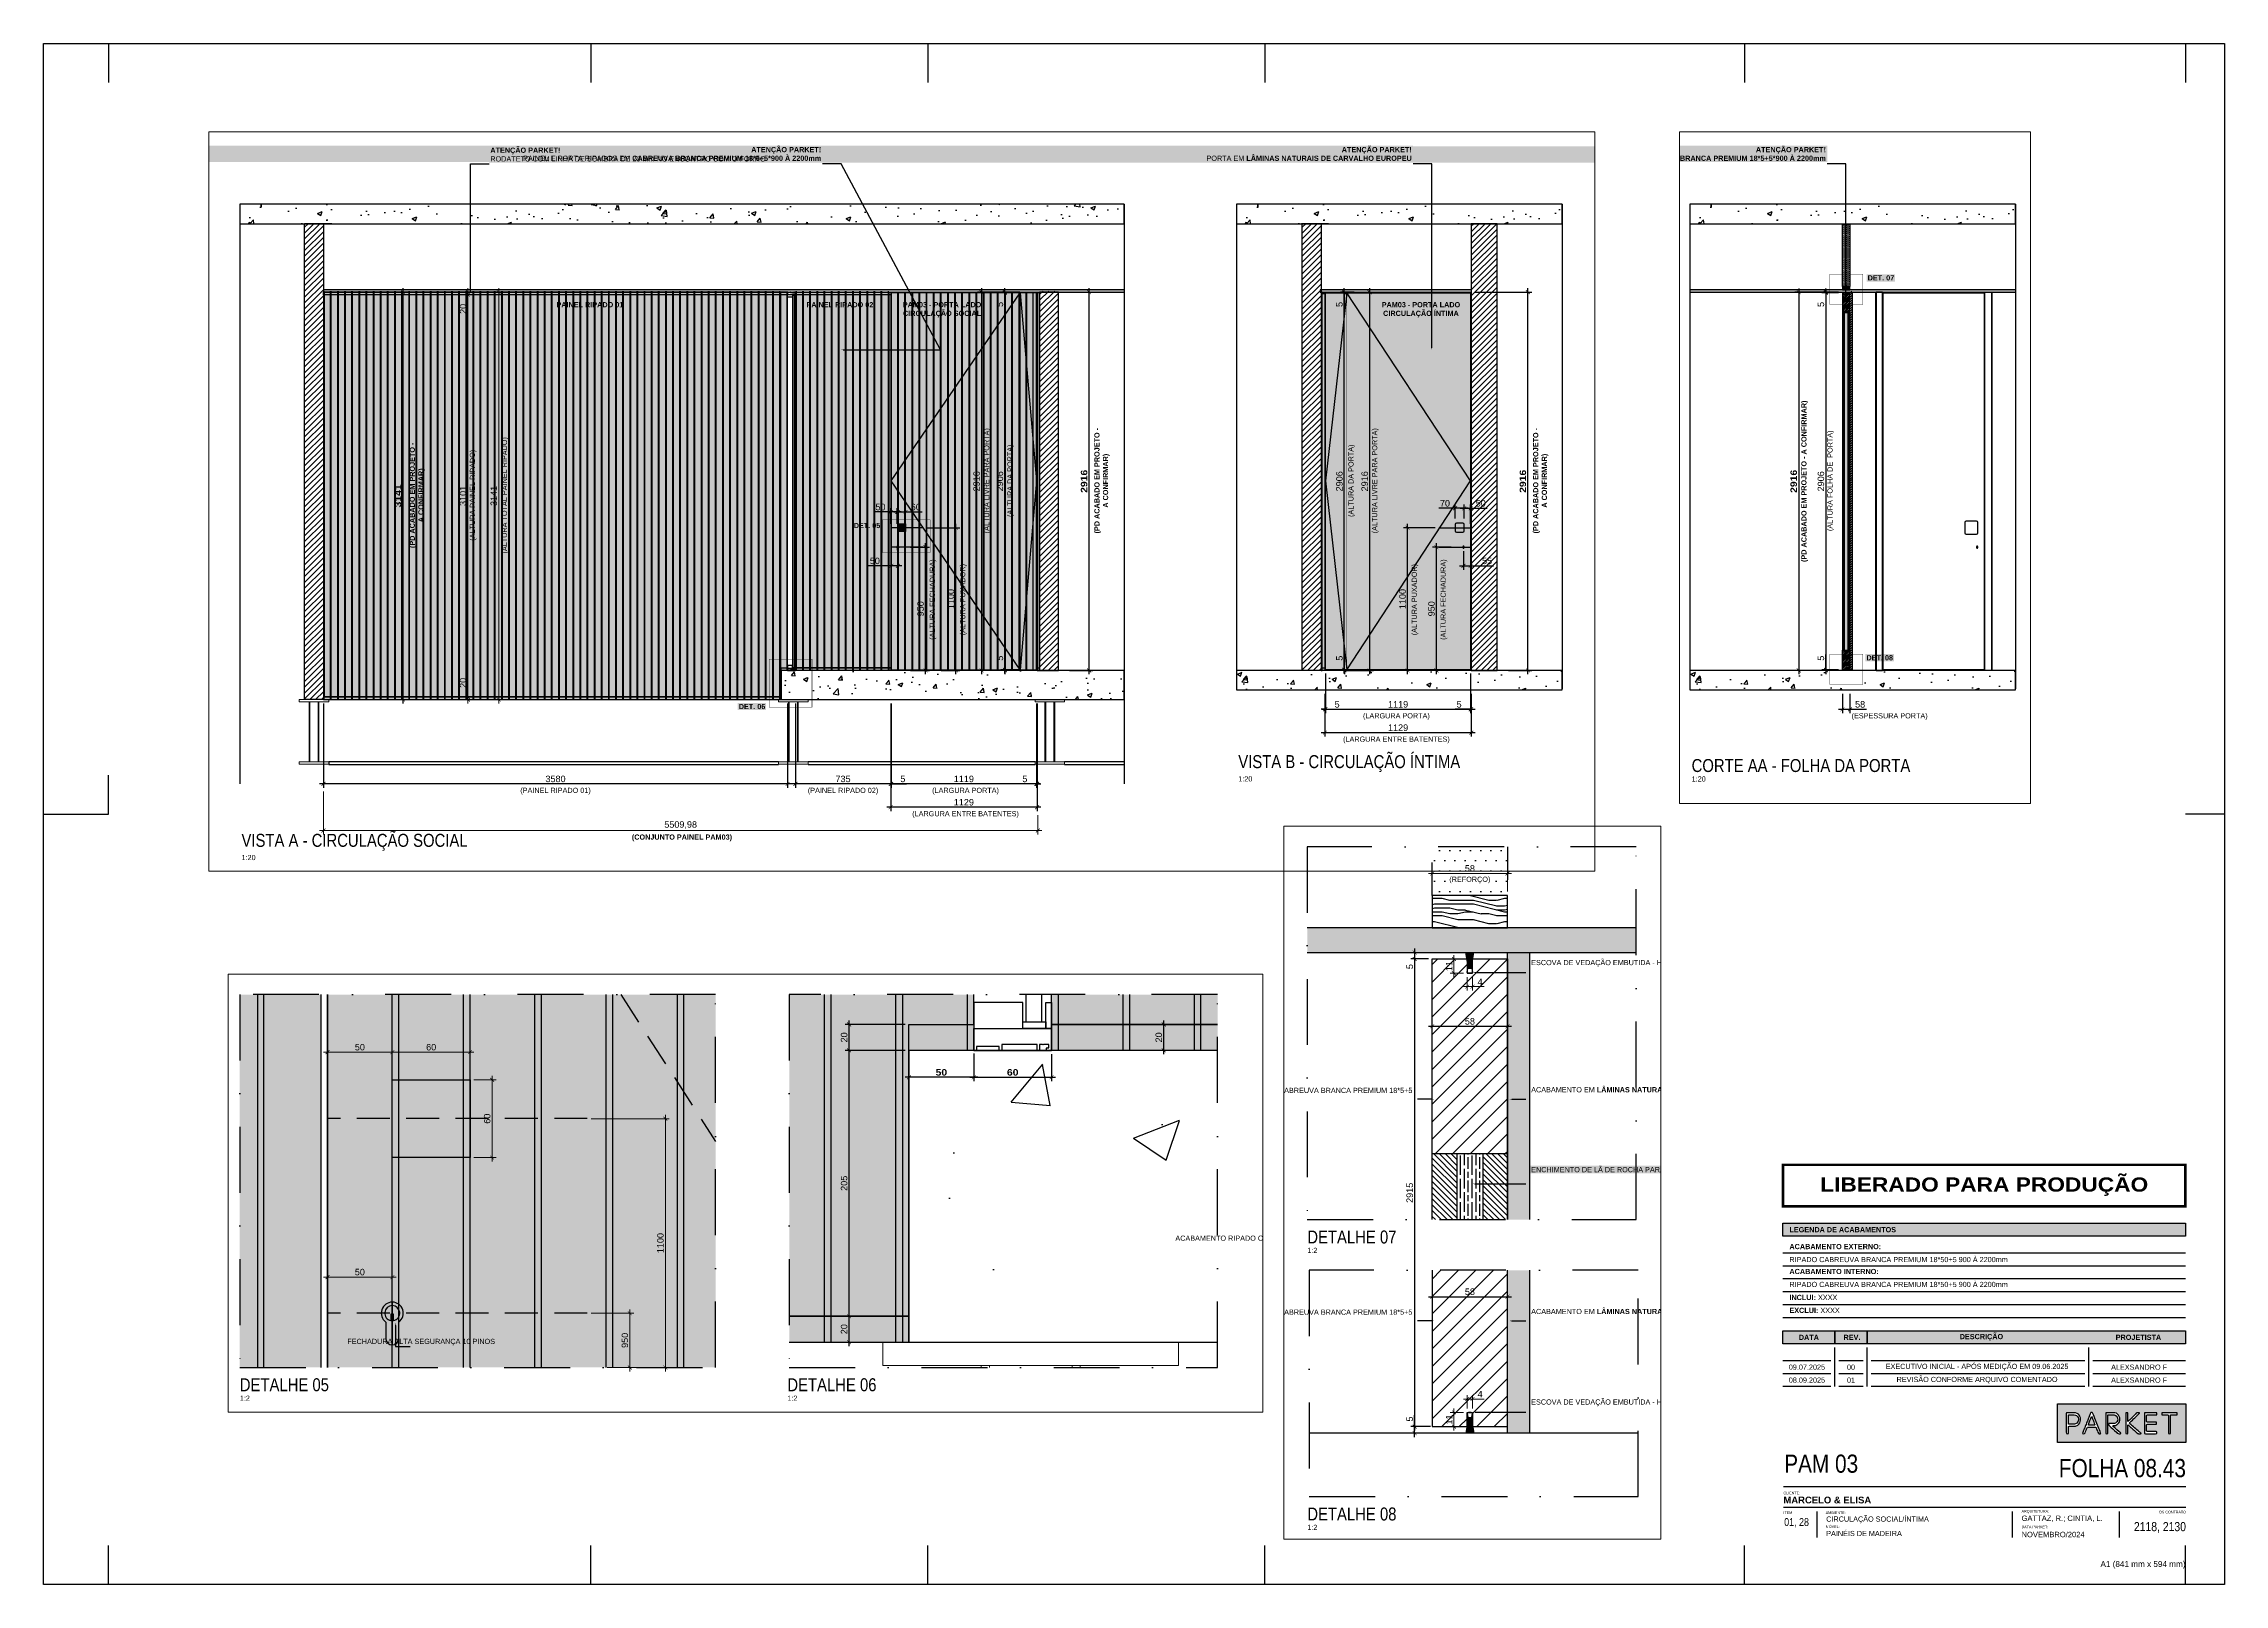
# Paper-space layout '01 + 28 - PAINEL DE MADEIRA_F08' of a CAD drawing. Header units: millimetres. Extents: x 2678 to 3519, y 0 to 594.
# The model-space entities are those that its viewports show. They can reach past a viewport. Long polylines and large blocks are cut down to what shows.
import ezdxf
from ezdxf import colors
from ezdxf.entities.mleader import LeaderData, LeaderLine
from ezdxf.enums import TextEntityAlignment as Align
from ezdxf.math import Vec2, Vec3

# ---------------------------------------------------------------- set-up
doc = ezdxf.new("R2010")
doc.units = ezdxf.units.MM
doc.header["$PDMODE"] = 3
for name, pattern in [('CONTINU', [0]), ('TRAÇO 1-1', [9.525, 6.35, -3.175]), ('TRAÇO E PONTO 1-1', [25.4, 12.7, -6.35, 0, -6.35])]:
    doc.linetypes.add(name, pattern=pattern)
for name, color, linetype in [('_COMENTÁRIOS ARQ', 30, 'Continuous'), ('A-ANNO-DIMS', 7, 'Continuous'), ('COTAS', 9, 'Continuous'), ('DETALHE', 10, 'Continuous'), ('FERRAGEM', 3, 'Continuous'), ('FERRAGENS', 3, 'Continuous'), ('FORMATO', 9, 'Continuous'), ('GESSO', 1, 'Continuous'), ('HACHURA', 21, 'Continuous'), ('LAYOUT', 4, 'Continuous'), ('LAYOUT - carimbo', 7, 'Continuous'), ('MARCENARIA', 4, 'Continuous'), ('MARCENARIA . M', 4, 'Continuous'), ('PAREDE', 94, 'Continuous'), ('PROJEÇÃO', 8, 'Continuous'), ('TEXTO', 105, 'Continuous'), ('TEXTO TRAÇO PONTO', 105, 'TRAÇO E PONTO 1-1')]:
    doc.layers.add(name, color=color, linetype=linetype)
doc.layers.add('_VIEWPORT', color=7, linetype='Continuous', plot=False)
doc.layers.add('ARQ-COTA', color=12, linetype='Continuous', lineweight=9)
doc.layers.add('ARQ-PILARES E VIGAS', color=5, linetype='Continuous', lineweight=5)
doc.styles.add('1-1', font='arial.ttf', dxfattribs={"height": 0.2})
doc.styles.add('Arial Bold', font='')
doc.styles.add('MEDIDA OFICIAL', font='ariblk.ttf')
doc.styles.add('PADRÃO', font='arial.ttf')
doc.styles.add('PADRÃO NEGRITO', font='arialbd.ttf')
doc.styles.get("Standard").update_dxf_attribs({"font": 'arial.ttf'})
doc.styles.add('TITULO', font='swissck.ttf')
doc.styles.get('Arial Bold').set_extended_font_data('Arial Black')
doc.dimstyles.new('1-2', dxfattribs={"dimscale": 2, "dimtxt": 2.5, "dimasz": 1.5, "dimexe": 1.5, "dimexo": 1.5, "dimtad": 1, "dimtxsty": 'PADRÃO', "dimblk": 'ARCHTICK', "dimcen": 2.5, "dimdle": 1.5, "dimclrd": 9, "dimclre": 9, "dimclrt": 6, "dimadec": 0, "dimazin": 0, "dimtfac": 1, "dimtmove": 0, "dimatfit": 3, "dimfxl": 1.25, "dimlwd": -1, "dimlwe": -1, "dimarcsym": 0})
doc.dimstyles.new('1-20', dxfattribs={"dimscale": 20, "dimtxt": 2.5, "dimasz": 1.5, "dimexe": 1.5, "dimexo": 1.5, "dimtad": 1, "dimtxsty": 'PADRÃO', "dimblk": 'ARCHTICK', "dimcen": 2.5, "dimdle": 1.5, "dimclrd": 9, "dimclre": 9, "dimclrt": 6, "dimadec": 0, "dimazin": 0, "dimtfac": 1, "dimtmove": 0, "dimatfit": 3, "dimfxl": 1.25, "dimlwd": -1, "dimlwe": -1, "dimarcsym": 0})
doc.dimstyles.new('Med. Ofic.1-2', dxfattribs={"dimscale": 2, "dimtxt": 2.5, "dimasz": 1.5, "dimexe": 1.5, "dimexo": 1.5, "dimtad": 1, "dimtxsty": 'MEDIDA OFICIAL', "dimblk": 'ARCHTICK', "dimcen": 2.5, "dimdle": 1.5, "dimclrd": 9, "dimclre": 9, "dimclrt": 10, "dimadec": 0, "dimazin": 0, "dimtfac": 1, "dimtmove": 0, "dimatfit": 3, "dimfxl": 1.25, "dimlwd": -1, "dimlwe": -1, "dimarcsym": 0})
doc.dimstyles.new('Med. Ofic.1-20', dxfattribs={"dimscale": 20, "dimtxt": 2.5, "dimasz": 1.5, "dimexe": 1.5, "dimexo": 1.5, "dimtad": 1, "dimtxsty": 'MEDIDA OFICIAL', "dimblk": 'ARCHTICK', "dimcen": 2.5, "dimdle": 1.5, "dimclrd": 9, "dimclre": 9, "dimclrt": 10, "dimadec": 0, "dimazin": 0, "dimtfac": 1, "dimtmove": 0, "dimatfit": 3, "dimfxl": 1.25, "dimlwd": -1, "dimlwe": -1, "dimarcsym": 0})
pattern_1 = [(135, (104675.8472, -7765.032), (-2.24506403, -2.24506403), [])]

# ---------------------------------------------------------------- blocks, each defined once
blk = doc.blocks.new('A1')
at = {"layer": 'Defpoints', "color": 9}
for p, q in [((826, 594), (826, 579)), ((826, 0), (826, 15))]:
    blk.add_line(p, q, dxfattribs=at)
at = {"layer": 'FORMATO'}
for p, q in [((25, 594), (25, 579)), ((211, 594), (211, 579)), ((341, 594), (341, 579)), ((471, 594), (471, 579)), ((656, 594), (656, 579)), ((25, 297), (25, 312)), ((0, 297), (25, 297)), ((841, 297), (826, 297)), ((25, 0), (25, 15)), ((211, 0), (211, 15)), ((341, 0), (341, 15)), ((471, 0), (471, 15)), ((656, 0), (656, 15))]:
    blk.add_line(p, q, dxfattribs=at)
blk.add_lwpolyline([(0, 594), (841, 594), (841, 0), (0, 0)], close=True, dxfattribs=at)
at = {"layer": 'FORMATO', "color": 8, "insert": (826, 7.5), "char_height": 2.2464, "attachment_point": 6, "style": 'PADRÃO'}
blk.add_mtext_dynamic_manual_height_columns('A1 (841 mm x 594 mm)', width=152.4485, gutter_width=12.5, heights=[0], dxfattribs=at)
blk = doc.blocks.new('LOGO PARKET DWG')
at = {"layer": 'TEXTO', "linetype": 'CONTINU', "true_color": 0x3f3f41}
h = blk.add_hatch(color=250, dxfattribs=at)
h.paths.add_polyline_path([(-36089.1, 12563.6), (-36089.1, 12738.7), (-36671.6, 12738.7), (-36671.6, 12563.6)])
edge = h.paths.add_edge_path(flags=16)
edge.add_spline(control_points=[(-36387.2, 12603.5), (-36394, 12602.3), (-36399.2, 12605), (-36404.1, 12609.8)], knot_values=[12, 12, 12, 12, 13, 13, 13, 13], degree=3, periodic=0)
edge.add_spline(control_points=[(-36404.1, 12609.8), (-36415.1, 12620.3), (-36426.5, 12630.3), (-36437.8, 12640.5)], knot_values=[13, 13, 13, 13, 14, 14, 14, 14], degree=3, periodic=0)
edge.add_spline(control_points=[(-36437.8, 12640.5), (-36439.7, 12642.2), (-36440.7, 12646.1), (-36439.5, 12648.2)], knot_values=[14, 14, 14, 14, 15, 15, 15, 15], degree=3, periodic=0)
edge.add_spline(control_points=[(-36439.5, 12648.2), (-36439, 12649.1), (-36437.5, 12649.6), (-36436.4, 12649.7)], knot_values=[15, 15, 15, 15, 16, 16, 16, 16], degree=3, periodic=0)
edge.add_spline(control_points=[(-36436.4, 12649.7), (-36430.3, 12649.8), (-36424.2, 12649.7), (-36418, 12649.7)], knot_values=[16, 16, 16, 16, 17, 17, 17, 17], degree=3, periodic=0)
edge.add_spline(control_points=[(-36418, 12649.7), (-36411.5, 12649.8), (-36406, 12652), (-36402.1, 12657.3)], knot_values=[17, 17, 17, 17, 18, 18, 18, 18], degree=3, periodic=0)
edge.add_spline(control_points=[(-36402.1, 12657.3), (-36395.2, 12666.8), (-36397.5, 12683.4), (-36410.7, 12687.5)], knot_values=[18, 18, 18, 18, 19, 19, 19, 19], degree=3, periodic=0)
edge.add_spline(control_points=[(-36410.7, 12687.5), (-36413.5, 12688.3), (-36416.4, 12688.8), (-36419.3, 12688.9)], knot_values=[19, 19, 19, 19, 20, 20, 20, 20], degree=3, periodic=0)
edge.add_spline(control_points=[(-36419.3, 12688.9), (-36426.4, 12689.1), (-36433.4, 12688.9), (-36440.5, 12689)], knot_values=[20, 20, 20, 20, 21, 21, 21, 21], degree=3, periodic=0)
edge.add_spline(control_points=[(-36440.5, 12689), (-36442.8, 12689.1), (-36443.3, 12688.2), (-36443.3, 12686.1)], knot_values=[21, 21, 21, 21, 22, 22, 22, 22], degree=3, periodic=0)
edge.add_spline(control_points=[(-36443.3, 12686.1), (-36443.2, 12660), (-36443.3, 12633.9), (-36443.3, 12607.8)], knot_values=[22, 22, 22, 22, 23, 23, 23, 23], degree=3, periodic=0)
edge.add_spline(control_points=[(-36443.3, 12607.8), (-36443.3, 12603.5), (-36443.3, 12603.5), (-36447.6, 12603.5)], knot_values=[23, 23, 23, 23, 24, 24, 24, 24], degree=3, periodic=0)
edge.add_spline(control_points=[(-36447.6, 12603.5), (-36452.9, 12603.5), (-36452.9, 12603.5), (-36452.9, 12608.7)], knot_values=[24, 24, 24, 24, 25, 25, 25, 25], degree=3, periodic=0)
edge.add_spline(control_points=[(-36452.9, 12608.7), (-36452.9, 12622.8), (-36452.9, 12636.9), (-36452.9, 12651)], knot_values=[25, 25, 25, 25, 26, 26, 26, 26], degree=3, periodic=0)
edge.add_spline(control_points=[(-36452.9, 12651), (-36452.9, 12665.7), (-36452.9, 12680.4), (-36452.9, 12695.1)], knot_values=[0, 0, 0, 0, 1, 1, 1, 1], degree=3, periodic=0)
edge.add_spline(control_points=[(-36452.9, 12695.1), (-36452.9, 12698.4), (-36452.5, 12698.7), (-36449.2, 12698.7)], knot_values=[1, 1, 1, 1, 2, 2, 2, 2], degree=3, periodic=0)
edge.add_spline(control_points=[(-36449.2, 12698.7), (-36438.8, 12698.7), (-36428.3, 12698.7), (-36417.8, 12698.7)], knot_values=[2, 2, 2, 2, 3, 3, 3, 3], degree=3, periodic=0)
edge.add_spline(control_points=[(-36417.8, 12698.7), (-36408.3, 12698.6), (-36400.3, 12695.3), (-36394.6, 12687.6)], knot_values=[3, 3, 3, 3, 4, 4, 4, 4], degree=3, periodic=0)
edge.add_spline(control_points=[(-36394.6, 12687.6), (-36389.3, 12680.3), (-36387.4, 12672.1), (-36389.3, 12663.1)], knot_values=[4, 4, 4, 4, 5, 5, 5, 5], degree=3, periodic=0)
edge.add_spline(control_points=[(-36389.3, 12663.1), (-36390.9, 12655.8), (-36394.5, 12649.8), (-36400.6, 12645.3)], knot_values=[5, 5, 5, 5, 6, 6, 6, 6], degree=3, periodic=0)
edge.add_spline(control_points=[(-36400.6, 12645.3), (-36405.6, 12641.6), (-36411.4, 12640.3), (-36417.6, 12640)], knot_values=[6, 6, 6, 6, 7, 7, 7, 7], degree=3, periodic=0)
edge.add_spline(control_points=[(-36417.6, 12640), (-36418.8, 12640), (-36420, 12639.4), (-36421.2, 12639.1)], knot_values=[7, 7, 7, 7, 8, 8, 8, 8], degree=3, periodic=0)
edge.add_spline(control_points=[(-36421.2, 12639.1), (-36420.5, 12638.2), (-36419.8, 12637.2), (-36418.9, 12636.4)], knot_values=[8, 8, 8, 8, 9, 9, 9, 9], degree=3, periodic=0)
edge.add_spline(control_points=[(-36418.9, 12636.4), (-36407.9, 12626.5), (-36396.9, 12616.6), (-36386, 12606.7)], knot_values=[9, 9, 9, 9, 10, 10, 10, 10], degree=3, periodic=0)
edge.add_spline(control_points=[(-36386, 12606.7), (-36385.3, 12606.1), (-36385, 12605.1), (-36384.5, 12604.3)], knot_values=[10, 10, 10, 10, 11, 11, 11, 11], degree=3, periodic=0)
edge.add_spline(control_points=[(-36384.5, 12604.3), (-36385.4, 12604), (-36386.3, 12603.6), (-36387.2, 12603.5)], knot_values=[11, 11, 11, 11, 12, 12, 12, 12], degree=3, periodic=0)
edge = h.paths.add_edge_path(flags=16)
edge.add_spline(control_points=[(-36356.3, 12603.5), (-36362, 12603.5), (-36362, 12603.5), (-36362, 12609.1)], knot_values=[3, 3, 3, 3, 4, 4, 4, 4], degree=3, periodic=0)
edge.add_spline(control_points=[(-36362, 12609.1), (-36362, 12637.7), (-36362, 12666.3), (-36362, 12695)], knot_values=[4, 4, 4, 4, 5, 5, 5, 5], degree=3, periodic=0)
edge.add_spline(control_points=[(-36362, 12695), (-36362, 12698.2), (-36361.7, 12698.6), (-36358.4, 12698.6)], knot_values=[5, 5, 5, 5, 6, 6, 6, 6], degree=3, periodic=0)
edge.add_spline(control_points=[(-36358.4, 12698.6), (-36352.4, 12698.7), (-36352.4, 12698.7), (-36352.4, 12692.6)], knot_values=[6, 6, 6, 6, 7, 7, 7, 7], degree=3, periodic=0)
edge.add_spline(control_points=[(-36352.4, 12692.6), (-36352.4, 12682.2), (-36352.5, 12671.7), (-36352.5, 12661.3)], knot_values=[7, 7, 7, 7, 8, 8, 8, 8], degree=3, periodic=0)
edge.add_spline(control_points=[(-36352.5, 12661.3), (-36352.5, 12660.8), (-36352.4, 12660.4), (-36352.3, 12659.3)], knot_values=[8, 8, 8, 8, 9, 9, 9, 9], degree=3, periodic=0)
edge.add_spline(control_points=[(-36352.3, 12659.3), (-36351.3, 12660.1), (-36350.4, 12660.5), (-36349.8, 12661.1)], knot_values=[9, 9, 9, 9, 10, 10, 10, 10], degree=3, periodic=0)
edge.add_spline(control_points=[(-36349.8, 12661.1), (-36337.9, 12672.7), (-36326, 12684.2), (-36314.3, 12695.8)], knot_values=[10, 10, 10, 10, 11, 11, 11, 11], degree=3, periodic=0)
edge.add_spline(control_points=[(-36314.3, 12695.8), (-36312.3, 12697.8), (-36310.3, 12698.9), (-36307.5, 12698.6)], knot_values=[11, 11, 11, 11, 12, 12, 12, 12], degree=3, periodic=0)
edge.add_spline(control_points=[(-36307.5, 12698.6), (-36305.5, 12698.4), (-36303.4, 12698.7), (-36301.4, 12698.5)], knot_values=[12, 12, 12, 12, 13, 13, 13, 13], degree=3, periodic=0)
edge.add_spline(control_points=[(-36301.4, 12698.5), (-36300.8, 12698.5), (-36300, 12698.1), (-36299.8, 12697.7)], knot_values=[13, 13, 13, 13, 14, 14, 14, 14], degree=3, periodic=0)
edge.add_spline(control_points=[(-36299.8, 12697.7), (-36299.6, 12697.3), (-36300.1, 12696.4), (-36300.5, 12696)], knot_values=[14, 14, 14, 14, 15, 15, 15, 15], degree=3, periodic=0)
edge.add_spline(control_points=[(-36300.5, 12696), (-36314.4, 12682.3), (-36328.4, 12668.6), (-36342.4, 12655)], knot_values=[15, 15, 15, 15, 16, 16, 16, 16], degree=3, periodic=0)
edge.add_spline(control_points=[(-36342.4, 12655), (-36342.7, 12654.7), (-36343, 12654.4), (-36343.3, 12654.1)], knot_values=[16, 16, 16, 16, 17, 17, 17, 17], degree=3, periodic=0)
edge.add_spline(control_points=[(-36343.3, 12654.1), (-36346, 12651.4), (-36345.9, 12651.4), (-36343.1, 12648.9)], knot_values=[17, 17, 17, 17, 18, 18, 18, 18], degree=3, periodic=0)
edge.add_spline(control_points=[(-36343.1, 12648.9), (-36329.2, 12636.7), (-36315.3, 12624.4), (-36301.4, 12612.1)], knot_values=[18, 18, 18, 18, 19, 19, 19, 19], degree=3, periodic=0)
edge.add_spline(control_points=[(-36301.4, 12612.1), (-36299.6, 12610.5), (-36297.8, 12608.9), (-36295.9, 12607.4)], knot_values=[19, 19, 19, 19, 20, 20, 20, 20], degree=3, periodic=0)
edge.add_spline(control_points=[(-36295.9, 12607.4), (-36294.8, 12606.6), (-36293.6, 12605.9), (-36292.5, 12605.2)], knot_values=[20, 20, 20, 20, 21, 21, 21, 21], degree=3, periodic=0)
edge.add_spline(control_points=[(-36292.5, 12605.2), (-36292.8, 12604.8), (-36293, 12604.4), (-36293.3, 12604)], knot_values=[21, 21, 21, 21, 22, 22, 22, 22], degree=3, periodic=0)
edge.add_spline(control_points=[(-36295.5, 12603.5), (-36294.8, 12603.5), (-36294, 12603.8), (-36293.3, 12604)], knot_values=[22, 22, 22, 22, 23, 23, 23, 23], degree=3, periodic=0)
edge.add_spline(control_points=[(-36295.5, 12603.5), (-36298.5, 12603.4), (-36301.6, 12603.4), (-36304.6, 12603.5)], knot_values=[23, 23, 23, 23, 24, 24, 24, 24], degree=3, periodic=0)
edge.add_spline(control_points=[(-36304.6, 12603.5), (-36305.6, 12603.6), (-36306.7, 12604.2), (-36307.4, 12604.8)], knot_values=[24, 24, 24, 24, 25, 25, 25, 25], degree=3, periodic=0)
edge.add_spline(control_points=[(-36307.4, 12604.8), (-36317.2, 12613.3), (-36326.9, 12621.8), (-36336.6, 12630.4)], knot_values=[25, 25, 25, 25, 26, 26, 26, 26], degree=3, periodic=0)
edge.add_spline(control_points=[(-36336.6, 12630.4), (-36341, 12634.2), (-36345.4, 12638.1), (-36349.8, 12642)], knot_values=[26, 26, 26, 26, 27, 27, 27, 27], degree=3, periodic=0)
edge.add_spline(control_points=[(-36349.8, 12642), (-36350.4, 12642.5), (-36351.1, 12642.9), (-36352.4, 12643.8)], knot_values=[27, 27, 27, 27, 28, 28, 28, 28], degree=3, periodic=0)
edge.add_spline(control_points=[(-36352.4, 12643.8), (-36352.4, 12642), (-36352.4, 12641), (-36352.4, 12640.1)], knot_values=[0, 0, 0, 0, 1, 1, 1, 1], degree=3, periodic=0)
edge.add_spline(control_points=[(-36352.4, 12640.1), (-36352.4, 12629.1), (-36352.4, 12618.2), (-36352.4, 12607.3)], knot_values=[1, 1, 1, 1, 2, 2, 2, 2], degree=3, periodic=0)
edge.add_spline(control_points=[(-36352.4, 12607.3), (-36352.5, 12603.7), (-36352.7, 12603.5), (-36356.3, 12603.5)], knot_values=[2, 2, 2, 2, 3, 3, 3, 3], degree=3, periodic=0)
edge = h.paths.add_edge_path(flags=16)
edge.add_spline(control_points=[(-36476, 12606.4), (-36475.1, 12604.3), (-36475.5, 12603.5), (-36477.9, 12603.5)], knot_values=[11, 11, 11, 11, 12, 12, 12, 12], degree=3, periodic=0)
edge.add_spline(control_points=[(-36477.9, 12603.5), (-36487.1, 12603.6), (-36484.7, 12602.5), (-36488.2, 12610.8)], knot_values=[12, 12, 12, 12, 13, 13, 13, 13], degree=3, periodic=0)
edge.add_spline(control_points=[(-36488.2, 12610.8), (-36491.1, 12617.5), (-36493.8, 12624.4), (-36496.8, 12631.1)], knot_values=[13, 13, 13, 13, 14, 14, 14, 14], degree=3, periodic=0)
edge.add_spline(control_points=[(-36496.8, 12631.1), (-36497.2, 12632), (-36498.7, 12632.9), (-36499.6, 12632.9)], knot_values=[14, 14, 14, 14, 15, 15, 15, 15], degree=3, periodic=0)
edge.add_spline(control_points=[(-36499.6, 12632.9), (-36511, 12633), (-36522.5, 12633), (-36533.9, 12633)], knot_values=[15, 15, 15, 15, 16, 16, 16, 16], degree=3, periodic=0)
edge.add_spline(control_points=[(-36533.9, 12633), (-36535.8, 12633), (-36536.8, 12632.2), (-36537.5, 12630.3)], knot_values=[16, 16, 16, 16, 17, 17, 17, 17], degree=3, periodic=0)
edge.add_spline(control_points=[(-36537.5, 12630.3), (-36540.5, 12622.6), (-36543.7, 12614.9), (-36546.7, 12607.2)], knot_values=[17, 17, 17, 17, 18, 18, 18, 18], degree=3, periodic=0)
edge.add_spline(control_points=[(-36546.7, 12607.2), (-36547.9, 12604.2), (-36549.7, 12602.6), (-36552.5, 12603.5)], knot_values=[18, 18, 18, 18, 19, 19, 19, 19], degree=3, periodic=0)
edge.add_spline(control_points=[(-36552.5, 12603.5), (-36558.7, 12603.4), (-36558.9, 12603.4), (-36556.6, 12609.3)], knot_values=[0, 0, 0, 0, 1, 1, 1, 1], degree=3, periodic=0)
edge.add_spline(control_points=[(-36556.6, 12609.3), (-36554.5, 12614.7), (-36552.4, 12620), (-36550.2, 12625.4)], knot_values=[1, 1, 1, 1, 2, 2, 2, 2], degree=3, periodic=0)
edge.add_spline(control_points=[(-36550.2, 12625.4), (-36547.5, 12632.2), (-36544.7, 12639), (-36542, 12645.9)], knot_values=[2, 2, 2, 2, 3, 3, 3, 3], degree=3, periodic=0)
edge.add_spline(control_points=[(-36542, 12645.9), (-36539.4, 12652.4), (-36536.9, 12658.9), (-36534.3, 12665.4)], knot_values=[3, 3, 3, 3, 4, 4, 4, 4], degree=3, periodic=0)
edge.add_spline(control_points=[(-36534.3, 12665.4), (-36532.2, 12670.8), (-36530, 12676.2), (-36527.9, 12681.5)], knot_values=[4, 4, 4, 4, 5, 5, 5, 5], degree=3, periodic=0)
edge.add_spline(control_points=[(-36527.9, 12681.5), (-36525.8, 12686.7), (-36523.7, 12691.9), (-36521.8, 12697.2)], knot_values=[5, 5, 5, 5, 6, 6, 6, 6], degree=3, periodic=0)
edge.add_spline(control_points=[(-36521.8, 12697.2), (-36521, 12699.3), (-36519.8, 12700.2), (-36517.7, 12700)], knot_values=[6, 6, 6, 6, 7, 7, 7, 7], degree=3, periodic=0)
edge.add_spline(control_points=[(-36517.7, 12700), (-36515.6, 12699.9), (-36513.4, 12700.8), (-36512.2, 12697.6)], knot_values=[7, 7, 7, 7, 8, 8, 8, 8], degree=3, periodic=0)
edge.add_spline(control_points=[(-36512.2, 12697.6), (-36507.9, 12686.3), (-36503.2, 12675.2), (-36498.8, 12664.1)], knot_values=[8, 8, 8, 8, 9, 9, 9, 9], degree=3, periodic=0)
edge.add_spline(control_points=[(-36498.8, 12664.1), (-36494.9, 12654.3), (-36491.2, 12644.6), (-36487.4, 12634.9)], knot_values=[9, 9, 9, 9, 10, 10, 10, 10], degree=3, periodic=0)
edge.add_spline(control_points=[(-36487.4, 12634.9), (-36483.6, 12625.4), (-36479.8, 12615.9), (-36476, 12606.4)], knot_values=[10, 10, 10, 10, 11, 11, 11, 11], degree=3, periodic=0)
edge = h.paths.add_edge_path(flags=0)
edge.add_spline(control_points=[(-36502.2, 12645.2), (-36501.5, 12643.6), (-36502, 12642.7), (-36503.8, 12642.7)], knot_values=[4, 4, 4, 4, 5, 5, 5, 5], degree=3, periodic=0)
edge.add_spline(control_points=[(-36503.8, 12642.7), (-36512.6, 12642.7), (-36521.4, 12642.7), (-36530.2, 12642.7)], knot_values=[3, 3, 3, 3, 4, 4, 4, 4], degree=3, periodic=0)
edge.add_spline(control_points=[(-36530.2, 12642.7), (-36531.8, 12642.7), (-36532.3, 12643.6), (-36531.7, 12645)], knot_values=[2, 2, 2, 2, 3, 3, 3, 3], degree=3, periodic=0)
edge.add_spline(control_points=[(-36531.7, 12645), (-36527, 12657.2), (-36522.3, 12669.3), (-36517.5, 12681.4)], knot_values=[1, 1, 1, 1, 2, 2, 2, 2], degree=3, periodic=0)
edge.add_spline(control_points=[(-36517.5, 12681.4), (-36517.5, 12681.5), (-36517.4, 12681.5), (-36516.7, 12682.1)], knot_values=[0, 0, 0, 0, 1, 1, 1, 1], degree=3, periodic=0)
edge.add_spline(control_points=[(-36516.7, 12682.1), (-36515.4, 12678.9), (-36514.2, 12675.9), (-36513, 12673)], knot_values=[7, 7, 7, 7, 8, 8, 8, 8], degree=3, periodic=0)
edge.add_spline(control_points=[(-36513, 12673), (-36510.2, 12665.9), (-36507.5, 12658.8), (-36504.7, 12651.7)], knot_values=[6, 6, 6, 6, 7, 7, 7, 7], degree=3, periodic=0)
edge.add_spline(control_points=[(-36504.7, 12651.7), (-36503.9, 12649.5), (-36503, 12647.3), (-36502.2, 12645.2)], knot_values=[5, 5, 5, 5, 6, 6, 6, 6], degree=3, periodic=0)
edge = h.paths.add_edge_path(flags=16)
edge.add_spline(control_points=[(-36273.3, 12603.5), (-36276.8, 12603.5), (-36277.1, 12603.7), (-36277.1, 12607.2)], knot_values=[21, 21, 21, 21, 22, 22, 22, 22], degree=3, periodic=0)
edge.add_spline(control_points=[(-36277.1, 12607.2), (-36277.1, 12621.9), (-36277.1, 12636.6), (-36277.1, 12651.2)], knot_values=[22, 22, 22, 22, 23, 23, 23, 23], degree=3, periodic=0)
edge.add_spline(control_points=[(-36277.1, 12651.2), (-36277.1, 12665.9), (-36277.1, 12680.5), (-36277.1, 12695.1)], knot_values=[0, 0, 0, 0, 1, 1, 1, 1], degree=3, periodic=0)
edge.add_spline(control_points=[(-36277.1, 12695.1), (-36277.1, 12698.3), (-36276.7, 12698.6), (-36273.4, 12698.6)], knot_values=[1, 1, 1, 1, 2, 2, 2, 2], degree=3, periodic=0)
edge.add_spline(control_points=[(-36273.4, 12698.6), (-36257.3, 12698.6), (-36241.2, 12698.6), (-36225.1, 12698.6)], knot_values=[2, 2, 2, 2, 3, 3, 3, 3], degree=3, periodic=0)
edge.add_spline(control_points=[(-36225.1, 12698.6), (-36221.6, 12698.6), (-36221.3, 12698.4), (-36221.3, 12694.9)], knot_values=[3, 3, 3, 3, 4, 4, 4, 4], degree=3, periodic=0)
edge.add_spline(control_points=[(-36221.3, 12694.9), (-36221.3, 12688.2), (-36221, 12689), (-36227.3, 12689)], knot_values=[4, 4, 4, 4, 5, 5, 5, 5], degree=3, periodic=0)
edge.add_spline(control_points=[(-36227.3, 12689), (-36239.8, 12689), (-36252.3, 12688.9), (-36264.9, 12689)], knot_values=[5, 5, 5, 5, 6, 6, 6, 6], degree=3, periodic=0)
edge.add_spline(control_points=[(-36264.9, 12689), (-36267, 12689), (-36267.6, 12688.4), (-36267.6, 12686.3)], knot_values=[6, 6, 6, 6, 7, 7, 7, 7], degree=3, periodic=0)
edge.add_spline(control_points=[(-36267.6, 12686.3), (-36267.5, 12677.3), (-36267.6, 12668.3), (-36267.6, 12659.4)], knot_values=[7, 7, 7, 7, 8, 8, 8, 8], degree=3, periodic=0)
edge.add_spline(control_points=[(-36267.6, 12659.4), (-36267.6, 12656), (-36267.4, 12655.9), (-36264, 12655.9)], knot_values=[8, 8, 8, 8, 9, 9, 9, 9], degree=3, periodic=0)
edge.add_spline(control_points=[(-36264, 12655.9), (-36251.4, 12655.9), (-36238.8, 12655.9), (-36226.3, 12655.9)], knot_values=[9, 9, 9, 9, 10, 10, 10, 10], degree=3, periodic=0)
edge.add_spline(control_points=[(-36226.3, 12655.9), (-36222.5, 12655.9), (-36222.1, 12655.5), (-36222.1, 12651.7)], knot_values=[10, 10, 10, 10, 11, 11, 11, 11], degree=3, periodic=0)
edge.add_spline(control_points=[(-36222.1, 12651.7), (-36222.1, 12651.2), (-36222.1, 12650.7), (-36222.1, 12650.2)], knot_values=[11, 11, 11, 11, 12, 12, 12, 12], degree=3, periodic=0)
edge.add_spline(control_points=[(-36222.1, 12650.2), (-36222.1, 12646.7), (-36222.6, 12646.3), (-36226, 12646.3)], knot_values=[12, 12, 12, 12, 13, 13, 13, 13], degree=3, periodic=0)
edge.add_spline(control_points=[(-36226, 12646.3), (-36238.9, 12646.3), (-36251.7, 12646.2), (-36264.5, 12646.3)], knot_values=[13, 13, 13, 13, 14, 14, 14, 14], degree=3, periodic=0)
edge.add_spline(control_points=[(-36264.5, 12646.3), (-36267.1, 12646.4), (-36267.6, 12645.5), (-36267.6, 12643.2)], knot_values=[14, 14, 14, 14, 15, 15, 15, 15], degree=3, periodic=0)
edge.add_spline(control_points=[(-36267.6, 12643.2), (-36267.5, 12634.2), (-36267.5, 12625.2), (-36267.5, 12616.2)], knot_values=[15, 15, 15, 15, 16, 16, 16, 16], degree=3, periodic=0)
edge.add_spline(control_points=[(-36267.5, 12616.2), (-36267.5, 12613), (-36267.5, 12613), (-36264.2, 12613)], knot_values=[16, 16, 16, 16, 17, 17, 17, 17], degree=3, periodic=0)
edge.add_spline(control_points=[(-36264.2, 12613), (-36251, 12613.1), (-36237.7, 12613.1), (-36224.4, 12613.1)], knot_values=[17, 17, 17, 17, 18, 18, 18, 18], degree=3, periodic=0)
edge.add_spline(control_points=[(-36224.4, 12613.1), (-36221.4, 12613.1), (-36221, 12612.6), (-36221, 12609.5)], knot_values=[18, 18, 18, 18, 19, 19, 19, 19], degree=3, periodic=0)
edge.add_spline(control_points=[(-36221, 12609.5), (-36220.9, 12603.5), (-36220.9, 12603.5), (-36227, 12603.5)], knot_values=[19, 19, 19, 19, 20, 20, 20, 20], degree=3, periodic=0)
edge.add_spline(control_points=[(-36227, 12603.5), (-36242.4, 12603.5), (-36257.9, 12603.5), (-36273.3, 12603.5)], knot_values=[20, 20, 20, 20, 21, 21, 21, 21], degree=3, periodic=0)
edge = h.paths.add_edge_path(flags=16)
edge.add_spline(control_points=[(-36567.2, 12665.3), (-36567.8, 12655.5), (-36572, 12647.6), (-36580, 12641.9)], knot_values=[5, 5, 5, 5, 6, 6, 6, 6], degree=3, periodic=0)
edge.add_spline(control_points=[(-36580, 12641.9), (-36584, 12639), (-36588.5, 12637.2), (-36593.5, 12637.2)], knot_values=[6, 6, 6, 6, 7, 7, 7, 7], degree=3, periodic=0)
edge.add_spline(control_points=[(-36593.5, 12637.2), (-36601.4, 12637), (-36609.3, 12637), (-36617.2, 12637)], knot_values=[7, 7, 7, 7, 8, 8, 8, 8], degree=3, periodic=0)
edge.add_spline(control_points=[(-36617.2, 12637), (-36621.4, 12637), (-36621.5, 12636.9), (-36621.5, 12632.6)], knot_values=[8, 8, 8, 8, 9, 9, 9, 9], degree=3, periodic=0)
edge.add_spline(control_points=[(-36621.5, 12632.6), (-36621.5, 12624.2), (-36621.4, 12615.8), (-36621.5, 12607.4)], knot_values=[9, 9, 9, 9, 10, 10, 10, 10], degree=3, periodic=0)
edge.add_spline(control_points=[(-36621.5, 12607.4), (-36621.5, 12603.9), (-36621.9, 12603.5), (-36625.4, 12603.5)], knot_values=[10, 10, 10, 10, 11, 11, 11, 11], degree=3, periodic=0)
edge.add_spline(control_points=[(-36625.4, 12603.5), (-36631.6, 12603.4), (-36631.6, 12603.4), (-36631.6, 12609.7)], knot_values=[11, 11, 11, 11, 12, 12, 12, 12], degree=3, periodic=0)
edge.add_spline(control_points=[(-36631.6, 12609.7), (-36631.6, 12623.5), (-36631.6, 12637.4), (-36631.6, 12651.2)], knot_values=[12, 12, 12, 12, 13, 13, 13, 13], degree=3, periodic=0)
edge.add_spline(control_points=[(-36631.6, 12651.2), (-36631.6, 12665.7), (-36631.6, 12680.2), (-36631.6, 12694.8)], knot_values=[0, 0, 0, 0, 1, 1, 1, 1], degree=3, periodic=0)
edge.add_spline(control_points=[(-36631.6, 12694.8), (-36631.6, 12698.3), (-36631.2, 12698.7), (-36627.7, 12698.7)], knot_values=[1, 1, 1, 1, 2, 2, 2, 2], degree=3, periodic=0)
edge.add_spline(control_points=[(-36627.7, 12698.7), (-36617.5, 12698.7), (-36607.4, 12698.6), (-36597.2, 12698.7)], knot_values=[2, 2, 2, 2, 3, 3, 3, 3], degree=3, periodic=0)
edge.add_spline(control_points=[(-36597.2, 12698.7), (-36586.5, 12698.8), (-36578, 12694.6), (-36572.1, 12685.7)], knot_values=[3, 3, 3, 3, 4, 4, 4, 4], degree=3, periodic=0)
edge.add_spline(control_points=[(-36572.1, 12685.7), (-36568, 12679.5), (-36566.8, 12672.6), (-36567.2, 12665.3)], knot_values=[4, 4, 4, 4, 5, 5, 5, 5], degree=3, periodic=0)
edge = h.paths.add_edge_path(flags=0)
edge.add_spline(control_points=[(-36578.2, 12676.3), (-36575.7, 12668.8), (-36576.2, 12661.7), (-36580.3, 12655.1)], knot_values=[4, 4, 4, 4, 5, 5, 5, 5], degree=3, periodic=0)
edge.add_spline(control_points=[(-36580.3, 12655.1), (-36583.4, 12650.1), (-36588.2, 12647.1), (-36594, 12646.8)], knot_values=[3, 3, 3, 3, 4, 4, 4, 4], degree=3, periodic=0)
edge.add_spline(control_points=[(-36594, 12646.8), (-36602.3, 12646.3), (-36610.7, 12646.6), (-36619.1, 12646.5)], knot_values=[2, 2, 2, 2, 3, 3, 3, 3], degree=3, periodic=0)
edge.add_spline(control_points=[(-36619.1, 12646.5), (-36621, 12646.5), (-36621.5, 12647.5), (-36621.5, 12649.3)], knot_values=[1, 1, 1, 1, 2, 2, 2, 2], degree=3, periodic=0)
edge.add_spline(control_points=[(-36621.5, 12649.3), (-36621.4, 12655.5), (-36621.5, 12661.7), (-36621.5, 12667.9)], knot_values=[0, 0, 0, 0, 1, 1, 1, 1], degree=3, periodic=0)
edge.add_spline(control_points=[(-36621.5, 12667.9), (-36621.5, 12673.9), (-36621.4, 12680), (-36621.5, 12686)], knot_values=[8, 8, 8, 8, 9, 9, 9, 9], degree=3, periodic=0)
edge.add_spline(control_points=[(-36621.5, 12686), (-36621.5, 12688.1), (-36620.9, 12689), (-36618.7, 12689)], knot_values=[7, 7, 7, 7, 8, 8, 8, 8], degree=3, periodic=0)
edge.add_spline(control_points=[(-36618.7, 12689), (-36611, 12688.9), (-36603.4, 12689), (-36595.8, 12689)], knot_values=[6, 6, 6, 6, 7, 7, 7, 7], degree=3, periodic=0)
edge.add_spline(control_points=[(-36595.8, 12689), (-36588.2, 12689), (-36580.7, 12683.6), (-36578.2, 12676.3)], knot_values=[5, 5, 5, 5, 6, 6, 6, 6], degree=3, periodic=0)
edge = h.paths.add_edge_path(flags=16)
edge.add_spline(control_points=[(-36195.6, 12689), (-36198.8, 12689), (-36199.1, 12689.3), (-36199.2, 12692.4)], knot_values=[6, 6, 6, 6, 7, 7, 7, 7], degree=3, periodic=0)
edge.add_spline(control_points=[(-36199.2, 12692.4), (-36199.2, 12699.4), (-36199.3, 12698.7), (-36192.9, 12698.7)], knot_values=[7, 7, 7, 7, 8, 8, 8, 8], degree=3, periodic=0)
edge.add_spline(control_points=[(-36192.9, 12698.7), (-36172.7, 12698.7), (-36152.5, 12698.7), (-36132.2, 12698.7)], knot_values=[8, 8, 8, 8, 9, 9, 9, 9], degree=3, periodic=0)
edge.add_spline(control_points=[(-36132.2, 12698.7), (-36130, 12698.7), (-36129.1, 12697.9), (-36129.1, 12695.7)], knot_values=[9, 9, 9, 9, 10, 10, 10, 10], degree=3, periodic=0)
edge.add_spline(control_points=[(-36129.1, 12695.7), (-36129.2, 12687.8), (-36128.5, 12689), (-36135.6, 12689)], knot_values=[10, 10, 10, 10, 11, 11, 11, 11], degree=3, periodic=0)
edge.add_spline(control_points=[(-36135.6, 12689), (-36142.6, 12688.9), (-36149.5, 12688.9), (-36156.5, 12689)], knot_values=[11, 11, 11, 11, 12, 12, 12, 12], degree=3, periodic=0)
edge.add_spline(control_points=[(-36156.5, 12689), (-36158.7, 12689.1), (-36159.4, 12688.4), (-36159.4, 12686.2)], knot_values=[12, 12, 12, 12, 13, 13, 13, 13], degree=3, periodic=0)
edge.add_spline(control_points=[(-36159.4, 12686.2), (-36159.3, 12672.8), (-36159.4, 12659.5), (-36159.4, 12646.2)], knot_values=[13, 13, 13, 13, 14, 14, 14, 14], degree=3, periodic=0)
edge.add_spline(control_points=[(-36159.4, 12646.2), (-36159.4, 12633), (-36159.4, 12619.8), (-36159.4, 12606.6)], knot_values=[0, 0, 0, 0, 1, 1, 1, 1], degree=3, periodic=0)
edge.add_spline(control_points=[(-36159.4, 12606.6), (-36159.4, 12603.5), (-36159.6, 12603.3), (-36162.6, 12603.3)], knot_values=[1, 1, 1, 1, 2, 2, 2, 2], degree=3, periodic=0)
edge.add_spline(control_points=[(-36162.6, 12603.3), (-36169.7, 12603.2), (-36168.9, 12602.8), (-36168.9, 12609.4)], knot_values=[2, 2, 2, 2, 3, 3, 3, 3], degree=3, periodic=0)
edge.add_spline(control_points=[(-36168.9, 12609.4), (-36168.9, 12635.1), (-36168.9, 12660.8), (-36168.8, 12686.4)], knot_values=[3, 3, 3, 3, 4, 4, 4, 4], degree=3, periodic=0)
edge.add_spline(control_points=[(-36168.8, 12686.4), (-36168.8, 12688.6), (-36169.6, 12689), (-36171.5, 12689)], knot_values=[4, 4, 4, 4, 5, 5, 5, 5], degree=3, periodic=0)
edge.add_spline(control_points=[(-36171.5, 12689), (-36179.5, 12689), (-36187.6, 12689), (-36195.6, 12689)], knot_values=[5, 5, 5, 5, 6, 6, 6, 6], degree=3, periodic=0)
at = {"layer": 'MARCENARIA . M', "color": 250, "true_color": 0x3f3f41}
blk.add_lwpolyline([(-36671.6, 12738.7), (-36089.1, 12738.7), (-36089.1, 12563.6), (-36671.6, 12563.6)], close=True, dxfattribs=at)
at = {"layer": 'TEXTO', "color": 250, "linetype": 'CONTINU', "true_color": 0x3f3f41}
for points, knots in [([(-36631.6, 12651.2), (-36631.6, 12665.7), (-36631.6, 12680.2), (-36631.6, 12694.8), (-36631.6, 12698.3), (-36631.2, 12698.7), (-36627.7, 12698.7), (-36617.5, 12698.7), (-36607.4, 12698.6), (-36597.2, 12698.7), (-36586.5, 12698.8), (-36578, 12694.6), (-36572.1, 12685.7), (-36568, 12679.5), (-36566.8, 12672.6), (-36567.2, 12665.3), (-36567.8, 12655.5), (-36572, 12647.6), (-36580, 12641.9), (-36584, 12639), (-36588.5, 12637.2), (-36593.5, 12637.2), (-36601.4, 12637), (-36609.3, 12637), (-36617.2, 12637), (-36621.4, 12637), (-36621.5, 12636.9), (-36621.5, 12632.6), (-36621.5, 12624.2), (-36621.4, 12615.8), (-36621.5, 12607.4), (-36621.5, 12603.9), (-36621.9, 12603.5), (-36625.4, 12603.5), (-36631.6, 12603.4), (-36631.6, 12603.4), (-36631.6, 12609.7), (-36631.6, 12623.5), (-36631.6, 12637.4), (-36631.6, 12651.2)], [0, 0, 0, 0, 1, 1, 1, 2, 2, 2, 3, 3, 3, 4, 4, 4, 5, 5, 5, 6, 6, 6, 7, 7, 7, 8, 8, 8, 9, 9, 9, 10, 10, 10, 11, 11, 11, 12, 12, 12, 13, 13, 13, 13]), ([(-36621.5, 12667.9), (-36621.5, 12661.7), (-36621.4, 12655.5), (-36621.5, 12649.3), (-36621.5, 12647.5), (-36621, 12646.5), (-36619.1, 12646.5), (-36610.7, 12646.6), (-36602.3, 12646.3), (-36594, 12646.8), (-36588.2, 12647.1), (-36583.4, 12650.1), (-36580.3, 12655.1), (-36576.2, 12661.7), (-36575.7, 12668.8), (-36578.2, 12676.3), (-36580.7, 12683.6), (-36588.2, 12689), (-36595.8, 12689), (-36603.4, 12689), (-36611, 12688.9), (-36618.7, 12689), (-36620.9, 12689), (-36621.5, 12688.1), (-36621.5, 12686), (-36621.4, 12680), (-36621.5, 12673.9), (-36621.5, 12667.9)], [0, 0, 0, 0, 1, 1, 1, 2, 2, 2, 3, 3, 3, 4, 4, 4, 5, 5, 5, 6, 6, 6, 7, 7, 7, 8, 8, 8, 9, 9, 9, 9]), ([(-36552.5, 12603.5), (-36558.7, 12603.4), (-36558.9, 12603.4), (-36556.6, 12609.3), (-36554.5, 12614.7), (-36552.4, 12620), (-36550.2, 12625.4), (-36547.5, 12632.2), (-36544.7, 12639), (-36542, 12645.9), (-36539.4, 12652.4), (-36536.9, 12658.9), (-36534.3, 12665.4), (-36532.2, 12670.8), (-36530, 12676.2), (-36527.9, 12681.5), (-36525.8, 12686.7), (-36523.7, 12691.9), (-36521.8, 12697.2), (-36521, 12699.3), (-36519.8, 12700.2), (-36517.7, 12700), (-36515.6, 12699.9), (-36513.4, 12700.8), (-36512.2, 12697.6), (-36507.9, 12686.3), (-36503.2, 12675.2), (-36498.8, 12664.1), (-36494.9, 12654.3), (-36491.2, 12644.6), (-36487.4, 12634.9), (-36483.6, 12625.4), (-36479.8, 12615.9), (-36476, 12606.4), (-36475.1, 12604.3), (-36475.5, 12603.5), (-36477.9, 12603.5), (-36487.1, 12603.6), (-36484.7, 12602.5), (-36488.2, 12610.8), (-36491.1, 12617.5), (-36493.8, 12624.4), (-36496.8, 12631.1), (-36497.2, 12632), (-36498.7, 12632.9), (-36499.6, 12632.9), (-36511, 12633), (-36522.5, 12633), (-36533.9, 12633), (-36535.8, 12633), (-36536.8, 12632.2), (-36537.5, 12630.3), (-36540.5, 12622.6), (-36543.7, 12614.9), (-36546.7, 12607.2), (-36547.9, 12604.2), (-36549.7, 12602.6), (-36552.5, 12603.5)], [0, 0, 0, 0, 1, 1, 1, 2, 2, 2, 3, 3, 3, 4, 4, 4, 5, 5, 5, 6, 6, 6, 7, 7, 7, 8, 8, 8, 9, 9, 9, 10, 10, 10, 11, 11, 11, 12, 12, 12, 13, 13, 13, 14, 14, 14, 15, 15, 15, 16, 16, 16, 17, 17, 17, 18, 18, 18, 19, 19, 19, 19]), ([(-36516.7, 12682.1), (-36517.4, 12681.5), (-36517.5, 12681.5), (-36517.5, 12681.4), (-36522.3, 12669.3), (-36527, 12657.2), (-36531.7, 12645), (-36532.3, 12643.6), (-36531.8, 12642.7), (-36530.2, 12642.7), (-36521.4, 12642.7), (-36512.6, 12642.7), (-36503.8, 12642.7), (-36502, 12642.7), (-36501.5, 12643.6), (-36502.2, 12645.2), (-36503, 12647.3), (-36503.9, 12649.5), (-36504.7, 12651.7), (-36507.5, 12658.8), (-36510.2, 12665.9), (-36513, 12673), (-36514.2, 12675.9), (-36515.4, 12678.9), (-36516.7, 12682.1)], [0, 0, 0, 0, 1, 1, 1, 2, 2, 2, 3, 3, 3, 4, 4, 4, 5, 5, 5, 6, 6, 6, 7, 7, 7, 8, 8, 8, 8]), ([(-36452.9, 12651), (-36452.9, 12665.7), (-36452.9, 12680.4), (-36452.9, 12695.1), (-36452.9, 12698.4), (-36452.5, 12698.7), (-36449.2, 12698.7), (-36438.8, 12698.7), (-36428.3, 12698.7), (-36417.8, 12698.7), (-36408.3, 12698.6), (-36400.3, 12695.3), (-36394.6, 12687.6), (-36389.3, 12680.3), (-36387.4, 12672.1), (-36389.3, 12663.1), (-36390.9, 12655.8), (-36394.5, 12649.8), (-36400.6, 12645.3), (-36405.6, 12641.6), (-36411.4, 12640.3), (-36417.6, 12640), (-36418.8, 12640), (-36420, 12639.4), (-36421.2, 12639.1), (-36420.5, 12638.2), (-36419.8, 12637.2), (-36418.9, 12636.4), (-36407.9, 12626.5), (-36396.9, 12616.6), (-36386, 12606.7), (-36385.3, 12606.1), (-36385, 12605.1), (-36384.5, 12604.3), (-36385.4, 12604), (-36386.3, 12603.6), (-36387.2, 12603.5), (-36394, 12602.3), (-36399.2, 12605), (-36404.1, 12609.8), (-36415.1, 12620.3), (-36426.5, 12630.3), (-36437.8, 12640.5), (-36439.7, 12642.2), (-36440.7, 12646.1), (-36439.5, 12648.2), (-36439, 12649.1), (-36437.5, 12649.6), (-36436.4, 12649.7), (-36430.3, 12649.8), (-36424.2, 12649.7), (-36418, 12649.7), (-36411.5, 12649.8), (-36406, 12652), (-36402.1, 12657.3), (-36395.2, 12666.8), (-36397.5, 12683.4), (-36410.7, 12687.5), (-36413.5, 12688.3), (-36416.4, 12688.8), (-36419.3, 12688.9), (-36426.4, 12689.1), (-36433.4, 12688.9), (-36440.5, 12689), (-36442.8, 12689.1), (-36443.3, 12688.2), (-36443.3, 12686.1), (-36443.2, 12660), (-36443.3, 12633.9), (-36443.3, 12607.8), (-36443.3, 12603.5), (-36443.3, 12603.5), (-36447.6, 12603.5), (-36452.9, 12603.5), (-36452.9, 12603.5), (-36452.9, 12608.7), (-36452.9, 12622.8), (-36452.9, 12636.9), (-36452.9, 12651)], [0, 0, 0, 0, 1, 1, 1, 2, 2, 2, 3, 3, 3, 4, 4, 4, 5, 5, 5, 6, 6, 6, 7, 7, 7, 8, 8, 8, 9, 9, 9, 10, 10, 10, 11, 11, 11, 12, 12, 12, 13, 13, 13, 14, 14, 14, 15, 15, 15, 16, 16, 16, 17, 17, 17, 18, 18, 18, 19, 19, 19, 20, 20, 20, 21, 21, 21, 22, 22, 22, 23, 23, 23, 24, 24, 24, 25, 25, 25, 26, 26, 26, 26]), ([(-36352.4, 12643.8), (-36352.4, 12642), (-36352.4, 12641), (-36352.4, 12640.1), (-36352.4, 12629.1), (-36352.4, 12618.2), (-36352.4, 12607.3), (-36352.5, 12603.7), (-36352.7, 12603.5), (-36356.3, 12603.5), (-36362, 12603.5), (-36362, 12603.5), (-36362, 12609.1), (-36362, 12637.7), (-36362, 12666.3), (-36362, 12695), (-36362, 12698.2), (-36361.7, 12698.6), (-36358.4, 12698.6), (-36352.4, 12698.7), (-36352.4, 12698.7), (-36352.4, 12692.6), (-36352.4, 12682.2), (-36352.5, 12671.7), (-36352.5, 12661.3), (-36352.5, 12660.8), (-36352.4, 12660.4), (-36352.3, 12659.3), (-36351.3, 12660.1), (-36350.4, 12660.5), (-36349.8, 12661.1), (-36337.9, 12672.7), (-36326, 12684.2), (-36314.3, 12695.8), (-36312.3, 12697.8), (-36310.3, 12698.9), (-36307.5, 12698.6), (-36305.5, 12698.4), (-36303.4, 12698.7), (-36301.4, 12698.5), (-36300.8, 12698.5), (-36300, 12698.1), (-36299.8, 12697.7), (-36299.6, 12697.3), (-36300.1, 12696.4), (-36300.5, 12696), (-36314.4, 12682.3), (-36328.4, 12668.6), (-36342.4, 12655), (-36342.7, 12654.7), (-36343, 12654.4), (-36343.3, 12654.1), (-36346, 12651.4), (-36345.9, 12651.4), (-36343.1, 12648.9), (-36329.2, 12636.7), (-36315.3, 12624.4), (-36301.4, 12612.1), (-36299.6, 12610.5), (-36297.8, 12608.9), (-36295.9, 12607.4), (-36294.8, 12606.6), (-36293.6, 12605.9), (-36292.5, 12605.2), (-36292.8, 12604.8), (-36293, 12604.4), (-36293.3, 12604), (-36294, 12603.8), (-36294.8, 12603.5), (-36295.5, 12603.5), (-36298.5, 12603.4), (-36301.6, 12603.4), (-36304.6, 12603.5), (-36305.6, 12603.6), (-36306.7, 12604.2), (-36307.4, 12604.8), (-36317.2, 12613.3), (-36326.9, 12621.8), (-36336.6, 12630.4), (-36341, 12634.2), (-36345.4, 12638.1), (-36349.8, 12642), (-36350.4, 12642.5), (-36351.1, 12642.9), (-36352.4, 12643.8)], [0, 0, 0, 0, 1, 1, 1, 2, 2, 2, 3, 3, 3, 4, 4, 4, 5, 5, 5, 6, 6, 6, 7, 7, 7, 8, 8, 8, 9, 9, 9, 10, 10, 10, 11, 11, 11, 12, 12, 12, 13, 13, 13, 14, 14, 14, 15, 15, 15, 16, 16, 16, 17, 17, 17, 18, 18, 18, 19, 19, 19, 20, 20, 20, 21, 21, 21, 22, 22, 22, 23, 23, 23, 24, 24, 24, 25, 25, 25, 26, 26, 26, 27, 27, 27, 28, 28, 28, 28]), ([(-36277.1, 12651.2), (-36277.1, 12665.9), (-36277.1, 12680.5), (-36277.1, 12695.1), (-36277.1, 12698.3), (-36276.7, 12698.6), (-36273.4, 12698.6), (-36257.3, 12698.6), (-36241.2, 12698.6), (-36225.1, 12698.6), (-36221.6, 12698.6), (-36221.3, 12698.4), (-36221.3, 12694.9), (-36221.3, 12688.2), (-36221, 12689), (-36227.3, 12689), (-36239.8, 12689), (-36252.3, 12688.9), (-36264.9, 12689), (-36267, 12689), (-36267.6, 12688.4), (-36267.6, 12686.3), (-36267.5, 12677.3), (-36267.6, 12668.3), (-36267.6, 12659.4), (-36267.6, 12656), (-36267.4, 12655.9), (-36264, 12655.9), (-36251.4, 12655.9), (-36238.8, 12655.9), (-36226.3, 12655.9), (-36222.5, 12655.9), (-36222.1, 12655.5), (-36222.1, 12651.7), (-36222.1, 12651.2), (-36222.1, 12650.7), (-36222.1, 12650.2), (-36222.1, 12646.7), (-36222.6, 12646.3), (-36226, 12646.3), (-36238.9, 12646.3), (-36251.7, 12646.2), (-36264.5, 12646.3), (-36267.1, 12646.4), (-36267.6, 12645.5), (-36267.6, 12643.2), (-36267.5, 12634.2), (-36267.5, 12625.2), (-36267.5, 12616.2), (-36267.5, 12613), (-36267.5, 12613), (-36264.2, 12613), (-36251, 12613.1), (-36237.7, 12613.1), (-36224.4, 12613.1), (-36221.4, 12613.1), (-36221, 12612.6), (-36221, 12609.5), (-36220.9, 12603.5), (-36220.9, 12603.5), (-36227, 12603.5), (-36242.4, 12603.5), (-36257.9, 12603.5), (-36273.3, 12603.5), (-36276.8, 12603.5), (-36277.1, 12603.7), (-36277.1, 12607.2), (-36277.1, 12621.9), (-36277.1, 12636.6), (-36277.1, 12651.2)], [0, 0, 0, 0, 1, 1, 1, 2, 2, 2, 3, 3, 3, 4, 4, 4, 5, 5, 5, 6, 6, 6, 7, 7, 7, 8, 8, 8, 9, 9, 9, 10, 10, 10, 11, 11, 11, 12, 12, 12, 13, 13, 13, 14, 14, 14, 15, 15, 15, 16, 16, 16, 17, 17, 17, 18, 18, 18, 19, 19, 19, 20, 20, 20, 21, 21, 21, 22, 22, 22, 23, 23, 23, 23]), ([(-36159.4, 12646.2), (-36159.4, 12633), (-36159.4, 12619.8), (-36159.4, 12606.6), (-36159.4, 12603.5), (-36159.6, 12603.3), (-36162.6, 12603.3), (-36169.7, 12603.2), (-36168.9, 12602.8), (-36168.9, 12609.4), (-36168.9, 12635.1), (-36168.9, 12660.8), (-36168.8, 12686.4), (-36168.8, 12688.6), (-36169.6, 12689), (-36171.5, 12689), (-36179.5, 12689), (-36187.6, 12689), (-36195.6, 12689), (-36198.8, 12689), (-36199.1, 12689.3), (-36199.2, 12692.4), (-36199.2, 12699.4), (-36199.3, 12698.7), (-36192.9, 12698.7), (-36172.7, 12698.7), (-36152.5, 12698.7), (-36132.2, 12698.7), (-36130, 12698.7), (-36129.1, 12697.9), (-36129.1, 12695.7), (-36129.2, 12687.8), (-36128.5, 12689), (-36135.6, 12689), (-36142.6, 12688.9), (-36149.5, 12688.9), (-36156.5, 12689), (-36158.7, 12689.1), (-36159.4, 12688.4), (-36159.4, 12686.2), (-36159.3, 12672.8), (-36159.4, 12659.5), (-36159.4, 12646.2)], [0, 0, 0, 0, 1, 1, 1, 2, 2, 2, 3, 3, 3, 4, 4, 4, 5, 5, 5, 6, 6, 6, 7, 7, 7, 8, 8, 8, 9, 9, 9, 10, 10, 10, 11, 11, 11, 12, 12, 12, 13, 13, 13, 14, 14, 14, 14])]:
    blk.add_open_spline(points, degree=3, knots=knots, dxfattribs=at)
blk = doc.blocks.new('*U142')
at = {"layer": 'MARCENARIA', "color": 8}
for p, q in [((-25, -1457.5), (-25, 1457.5)), ((25, -1457.5), (25, 1457.5))]:
    blk.add_line(p, q, dxfattribs=at)
blk = doc.blocks.new('*U143')
at = {"layer": 'MARCENARIA', "color": 0, "linetype": 'ByBlock', "lineweight": -2, "transparency": 16777216}
for p in [(-1045, 0), (-990, 0), (-935, 0), (-880, 0), (-825, 0), (-770, 0), (-715, 0), (-660, 0), (-605, 0), (-550, 0), (-495, 0), (-440, 0), (-385, 0), (-330, 0), (-275, 0), (-220, 0), (-165, 0), (-110, 0), (-55, 0), (0, 0)]:
    blk.add_blockref('*U142', p, dxfattribs=at)
blk = doc.blocks.new('*U144')
at = {"layer": 'MARCENARIA', "color": 8}
for p, q in [((-25, -1692.5), (-25, 1457.5)), ((25, -1692.5), (25, 1457.5))]:
    blk.add_line(p, q, dxfattribs=at)
blk = doc.blocks.new('*U145')
at = {"layer": 'MARCENARIA', "color": 0, "linetype": 'ByBlock', "lineweight": -2, "transparency": 16777216}
for p in [(-3465, 0), (-3410, 0), (-3355, 0), (-3300, 0), (-3245, 0), (-3190, 0), (-3135, 0), (-3080, 0), (-3025, 0), (-2970, 0), (-2915, 0), (-2860, 0), (-2805, 0), (-2750, 0), (-2695, 0), (-2640, 0), (-2585, 0), (-2530, 0), (-2475, 0), (-2420, 0), (-2365, 0), (-2310, 0), (-2255, 0), (-2200, 0), (-2145, 0), (-2090, 0), (-2035, 0), (-1980, 0), (-1925, 0), (-1870, 0), (-1815, 0), (-1760, 0), (-1705, 0), (-1650, 0), (-1595, 0), (-1540, 0), (-1485, 0), (-1430, 0), (-1375, 0), (-1320, 0), (-1265, 0), (-1210, 0), (-1155, 0), (-1100, 0), (-1045, 0), (-990, 0), (-935, 0), (-880, 0), (-825, 0), (-770, 0), (-715, 0), (-660, 0), (-605, 0), (-550, 0), (-495, 0), (-440, 0), (-385, 0), (-330, 0), (-275, 0), (-220, 0), (-165, 0), (-110, 0), (-55, 0), (0, 0)]:
    blk.add_blockref('*U144', p, dxfattribs=at)
blk = doc.blocks.new('_ArchTick')
at = {"color": 0, "linetype": 'ByBlock', "const_width": 0.15}
blk.add_lwpolyline([(-0.5, -0.5), (0.5, 0.5)], dxfattribs=at)
blk = doc.blocks.new('*D146')
at = {"layer": 'Defpoints', "color": 0, "transparency": 16777216}
for p in [(163672.1, 86151.9), (163722.1, 86151.9), (163672.1, 86008.1)]:
    blk.add_point(p, dxfattribs=at)
at = {"layer": 'PAREDE', "color": 9, "transparency": 16777216}
for p, q in [((163672.1, 86121.9), (163672.1, 85978.1)), ((163722.1, 86121.9), (163722.1, 85978.1)), ((163672.1, 86008.1), (163496.9, 86008.1)), ((163752.1, 86008.1), (163672.1, 86008.1))]:
    blk.add_line(p, q, dxfattribs=at)
at = {"layer": 'PAREDE', "color": 9, "transparency": 16777216, "xscale": 30, "yscale": 30, "zscale": 30, "rotation": 180}
blk.add_blockref('_ArchTick', (163672.1, 86008.1), dxfattribs=at)
at = {"layer": 'PAREDE', "color": 9, "transparency": 16777216, "xscale": 30, "yscale": 30, "zscale": 30}
blk.add_blockref('_ArchTick', (163722.1, 86008.1), dxfattribs=at)
at = {"layer": 'PAREDE', "color": 6, "transparency": 16777216, "insert": (163545.1, 86046.1), "char_height": 50, "attachment_point": 5, "style": 'PADRÃO'}
blk.add_mtext('50', dxfattribs=at)
blk = doc.blocks.new('*D147')
at = {"layer": 'Defpoints', "color": 0, "transparency": 16777216}
for p in [(163791.1, 86151.9), (163935.9, 86151.9), (163791.1, 85201.9)]:
    blk.add_point(p, dxfattribs=at)
at = {"layer": 'PAREDE', "color": 9, "transparency": 16777216}
for p, q in [((163935.9, 85171.9), (163935.9, 86181.9)), ((163821.1, 86151.9), (163965.9, 86151.9)), ((163821.1, 85201.9), (163965.9, 85201.9))]:
    blk.add_line(p, q, dxfattribs=at)
at = {"layer": 'PAREDE', "color": 9, "transparency": 16777216, "xscale": 30, "yscale": 30, "zscale": 30}
for p, rotation in [((163935.9, 86151.9), 90), ((163935.9, 85201.9), 270)]:
    blk.add_blockref('_ArchTick', p, dxfattribs=dict(at, rotation=rotation))
at = {"layer": 'PAREDE', "color": 6, "transparency": 16777216, "insert": (163897.9, 85676.9), "char_height": 50, "attachment_point": 5, "rotation": 90, "style": 'PADRÃO'}
blk.add_mtext('950', dxfattribs=at)
blk = doc.blocks.new('*D148')
at = {"layer": 'COTAS', "color": 9, "transparency": 16777216}
for p, q in [((163722.1, 86331.9), (163722.1, 86453.3)), ((163782.1, 86331.9), (163782.1, 86453.3)), ((163692.1, 86423.3), (163782.1, 86423.3)), ((163782.1, 86423.3), (163908.9, 86423.3))]:
    blk.add_line(p, q, dxfattribs=at)
at = {"layer": 'Defpoints', "color": 0, "transparency": 16777216}
for p in [(163782.1, 86423.3), (163722.1, 86301.9, 0), (163782.1, 86301.9, 0)]:
    blk.add_point(p, dxfattribs=at)
at = {"layer": 'COTAS', "color": 9, "transparency": 16777216, "xscale": 30, "yscale": 30, "zscale": 30, "rotation": 180}
blk.add_blockref('_ArchTick', (163722.1, 86423.3), dxfattribs=at)
at = {"layer": 'COTAS', "color": 9, "transparency": 16777216, "xscale": 30, "yscale": 30, "zscale": 30}
blk.add_blockref('_ArchTick', (163782.1, 86423.3), dxfattribs=at)
at = {"layer": 'COTAS', "color": 6, "transparency": 16777216, "insert": (163860.5, 86461.3), "char_height": 50, "attachment_point": 5, "style": 'PADRÃO'}
blk.add_mtext('60', dxfattribs=at)
blk = doc.blocks.new('*D149')
at = {"layer": 'COTAS', "color": 9, "transparency": 16777216}
for p, q in [((163667.1, 86331.9), (163667.1, 86453.3)), ((163717.1, 86331.9), (163717.1, 86453.3)), ((163667.1, 86423.3), (163540.4, 86423.3)), ((163747.1, 86423.3), (163667.1, 86423.3))]:
    blk.add_line(p, q, dxfattribs=at)
at = {"layer": 'Defpoints', "color": 0, "transparency": 16777216}
for p in [(163667.1, 86423.3), (163667.1, 86301.9, 0), (163717.1, 86301.9, 0)]:
    blk.add_point(p, dxfattribs=at)
at = {"layer": 'COTAS', "color": 9, "transparency": 16777216, "xscale": 30, "yscale": 30, "zscale": 30, "rotation": 180}
blk.add_blockref('_ArchTick', (163667.1, 86423.3), dxfattribs=at)
at = {"layer": 'COTAS', "color": 9, "transparency": 16777216, "xscale": 30, "yscale": 30, "zscale": 30}
blk.add_blockref('_ArchTick', (163717.1, 86423.3), dxfattribs=at)
at = {"layer": 'COTAS', "color": 6, "transparency": 16777216, "insert": (163588.6, 86461.3), "char_height": 50, "attachment_point": 5, "style": 'PADRÃO'}
blk.add_mtext('50', dxfattribs=at)
blk = doc.blocks.new('*D150')
at = {"layer": 'A-ANNO-DIMS', "color": 9, "transparency": 16777216}
for p, q in [((164547.7, 85176.9), (164547.7, 88142.9)), ((164667.7, 88112.9), (164517.7, 88112.9)), ((164667.7, 85206.9), (164517.7, 85206.9))]:
    blk.add_line(p, q, dxfattribs=at)
at = {"layer": 'Defpoints', "color": 0, "transparency": 16777216}
for p in [(164547.7, 88112.9), (164697.7, 88112.9), (164697.7, 85206.9)]:
    blk.add_point(p, dxfattribs=at)
at = {"layer": 'A-ANNO-DIMS', "color": 9, "transparency": 16777216, "xscale": 30, "yscale": 30, "zscale": 30}
for p, rotation in [((164547.7, 88112.9), 90), ((164547.7, 85206.9), 270)]:
    blk.add_blockref('_ArchTick', p, dxfattribs=dict(at, rotation=rotation))
at = {"layer": 'A-ANNO-DIMS', "color": 6, "transparency": 16777216, "insert": (164509.7, 86659.9), "char_height": 50, "attachment_point": 5, "rotation": 90, "style": 'PADRÃO'}
blk.add_mtext('2906', dxfattribs=at)
blk = doc.blocks.new('*D151')
at = {"layer": 'A-ANNO-DIMS', "color": 9, "transparency": 16777216}
for p, q in [((164547.7, 85206.9), (164547.7, 85325.1)), ((164667.7, 85206.9), (164517.7, 85206.9)), ((164667.7, 85201.9), (164517.7, 85201.9)), ((164547.7, 85201.9), (164547.7, 85206.9)), ((164547.7, 85201.9), (164547.7, 85171.9))]:
    blk.add_line(p, q, dxfattribs=at)
at = {"layer": 'Defpoints', "color": 0, "transparency": 16777216}
for p in [(164547.7, 85206.9), (164697.7, 85206.9), (164697.7, 85201.9)]:
    blk.add_point(p, dxfattribs=at)
at = {"layer": 'A-ANNO-DIMS', "color": 9, "transparency": 16777216, "xscale": 30, "yscale": 30, "zscale": 30}
for p, rotation in [((164547.7, 85206.9), 270), ((164547.7, 85201.9), 90)]:
    blk.add_blockref('_ArchTick', p, dxfattribs=dict(at, rotation=rotation))
at = {"layer": 'A-ANNO-DIMS', "color": 6, "transparency": 16777216, "insert": (164509.8, 85296), "char_height": 50, "attachment_point": 5, "rotation": 90, "style": 'PADRÃO'}
blk.add_mtext('5', dxfattribs=at)
blk = doc.blocks.new('*D152')
at = {"layer": 'A-ANNO-DIMS', "color": 9, "transparency": 16777216}
for p, q in [((164367.7, 88147.9), (164367.7, 85171.9)), ((164662.7, 88117.9), (164337.7, 88117.9)), ((164517.7, 85201.9), (164337.7, 85201.9))]:
    blk.add_line(p, q, dxfattribs=at)
at = {"layer": 'Defpoints', "color": 0, "transparency": 16777216}
for p in [(164692.7, 88117.9), (164367.7, 85201.9), (164547.7, 85201.9)]:
    blk.add_point(p, dxfattribs=at)
at = {"layer": 'A-ANNO-DIMS', "color": 9, "transparency": 16777216, "xscale": 30, "yscale": 30, "zscale": 30}
for p, rotation in [((164367.7, 88117.9), 90), ((164367.7, 85201.9), 270)]:
    blk.add_blockref('_ArchTick', p, dxfattribs=dict(at, rotation=rotation))
at = {"layer": 'A-ANNO-DIMS', "color": 6, "transparency": 16777216, "insert": (164329.7, 86659.9), "char_height": 50, "attachment_point": 5, "rotation": 90, "style": 'PADRÃO'}
blk.add_mtext('2916', dxfattribs=at)
blk = doc.blocks.new('*D153')
at = {"layer": 'A-ANNO-DIMS', "color": 9, "transparency": 16777216}
for p, q in [((164547.7, 88117.9), (164547.7, 88147.9)), ((164662.7, 88117.9), (164517.7, 88117.9)), ((164667.7, 88112.9), (164517.7, 88112.9)), ((164547.7, 88117.9), (164547.7, 88112.9)), ((164547.7, 88112.9), (164547.7, 87994.8))]:
    blk.add_line(p, q, dxfattribs=at)
at = {"layer": 'Defpoints', "color": 0, "transparency": 16777216}
for p in [(164547.7, 88112.9), (164692.7, 88117.9, 0), (164697.7, 88112.9, 0)]:
    blk.add_point(p, dxfattribs=at)
at = {"layer": 'A-ANNO-DIMS', "color": 9, "transparency": 16777216, "xscale": 30, "yscale": 30, "zscale": 30}
for p, rotation in [((164547.7, 88117.9), 270), ((164547.7, 88112.9), 90)]:
    blk.add_blockref('_ArchTick', p, dxfattribs=dict(at, rotation=rotation))
at = {"layer": 'A-ANNO-DIMS', "color": 6, "transparency": 16777216, "insert": (164509.8, 88023.8), "char_height": 50, "attachment_point": 5, "rotation": 90, "style": 'PADRÃO'}
blk.add_mtext('5', dxfattribs=at)
blk = doc.blocks.new('*D154')
at = {"layer": 'COTAS', "color": 9, "linetype": 'Continuous', "ltscale": 0.4, "transparency": 16777216}
blk.add_line((165197.5, 85171.9), (165197.5, 88147.9), dxfattribs=at)
at = {"layer": 'COTAS', "color": 9, "ltscale": 0.4, "transparency": 16777216}
for p, q in [((164902.5, 88117.9), (165227.5, 88117.9)), ((165047.5, 85201.9), (165227.5, 85201.9))]:
    blk.add_line(p, q, dxfattribs=at)
at = {"layer": 'Defpoints', "color": 0, "ltscale": 0.4, "transparency": 16777216}
for p in [(164872.5, 88117.9, 0), (165197.5, 88117.9), (165017.5, 85201.9)]:
    blk.add_point(p, dxfattribs=at)
at = {"layer": 'COTAS', "color": 9, "ltscale": 0.4, "transparency": 16777216, "xscale": 30, "yscale": 30, "zscale": 30}
for p, rotation in [((165197.5, 88117.9), 90), ((165197.5, 85201.9), 270)]:
    blk.add_blockref('_ArchTick', p, dxfattribs=dict(at, rotation=rotation))
at = {"layer": 'COTAS', "color": 10, "ltscale": 0.4, "transparency": 16777216, "insert": (165159.1, 86659.9), "char_height": 50, "attachment_point": 5, "rotation": 90, "style": 'MEDIDA OFICIAL'}
blk.add_mtext('2916', dxfattribs=at)
blk = doc.blocks.new('*D155')
at = {"layer": 'A-ANNO-DIMS', "color": 9, "transparency": 16777216}
for p, q in [((163672.1, 84947), (163672.1, 84296.9)), ((164791.1, 84946.9), (164791.1, 84296.9)), ((164821.1, 84326.9), (163642.1, 84326.9))]:
    blk.add_line(p, q, dxfattribs=at)
at = {"layer": 'Defpoints', "color": 0, "transparency": 16777216}
for p in [(163672.1, 84977), (164791.1, 84976.9, 0), (163672.1, 84326.9)]:
    blk.add_point(p, dxfattribs=at)
at = {"layer": 'A-ANNO-DIMS', "color": 9, "transparency": 16777216, "xscale": 30, "yscale": 30, "zscale": 30, "rotation": 180}
blk.add_blockref('_ArchTick', (163672.1, 84326.9), dxfattribs=at)
at = {"layer": 'A-ANNO-DIMS', "color": 9, "transparency": 16777216, "xscale": 30, "yscale": 30, "zscale": 30}
blk.add_blockref('_ArchTick', (164791.1, 84326.9), dxfattribs=at)
at = {"layer": 'A-ANNO-DIMS', "color": 6, "transparency": 16777216, "insert": (164231.6, 84364.9), "char_height": 50, "attachment_point": 5, "style": 'PADRÃO'}
blk.add_mtext('1119', dxfattribs=at)
blk = doc.blocks.new('*D156')
at = {"layer": 'A-ANNO-DIMS', "color": 9, "transparency": 16777216}
for p, q in [((164791.1, 84946.9), (164791.1, 84296.9)), ((164796.1, 84946.9), (164796.1, 84296.9)), ((164791.1, 84326.9), (164673, 84326.9)), ((164796.1, 84326.9), (164791.1, 84326.9)), ((164796.1, 84326.9), (164826.1, 84326.9))]:
    blk.add_line(p, q, dxfattribs=at)
at = {"layer": 'Defpoints', "color": 0, "transparency": 16777216}
for p in [(164791.1, 84976.9), (164796.1, 84976.9), (164791.1, 84326.9)]:
    blk.add_point(p, dxfattribs=at)
at = {"layer": 'A-ANNO-DIMS', "color": 9, "transparency": 16777216, "xscale": 30, "yscale": 30, "zscale": 30}
blk.add_blockref('_ArchTick', (164791.1, 84326.9), dxfattribs=at)
at = {"layer": 'A-ANNO-DIMS', "color": 9, "transparency": 16777216, "xscale": 30, "yscale": 30, "zscale": 30, "rotation": 180}
blk.add_blockref('_ArchTick', (164796.1, 84326.9), dxfattribs=at)
at = {"layer": 'A-ANNO-DIMS', "color": 6, "transparency": 16777216, "insert": (164702, 84364.8), "char_height": 50, "attachment_point": 5, "style": 'PADRÃO'}
blk.add_mtext('5', dxfattribs=at)
blk = doc.blocks.new('*D157')
at = {"layer": 'A-ANNO-DIMS', "color": 9, "transparency": 16777216}
for p, q in [((163667.1, 84947), (163667.1, 84296.9)), ((163672.1, 84947), (163672.1, 84296.9)), ((163667.1, 84326.9), (163637.1, 84326.9)), ((163667.1, 84326.9), (163672.1, 84326.9)), ((163672.1, 84326.9), (163790.3, 84326.9))]:
    blk.add_line(p, q, dxfattribs=at)
at = {"layer": 'Defpoints', "color": 0, "transparency": 16777216}
for p in [(163667.1, 84977), (163672.1, 84977), (163672.1, 84326.9)]:
    blk.add_point(p, dxfattribs=at)
at = {"layer": 'A-ANNO-DIMS', "color": 9, "transparency": 16777216, "xscale": 30, "yscale": 30, "zscale": 30}
blk.add_blockref('_ArchTick', (163667.1, 84326.9), dxfattribs=at)
at = {"layer": 'A-ANNO-DIMS', "color": 9, "transparency": 16777216, "xscale": 30, "yscale": 30, "zscale": 30, "rotation": 180}
blk.add_blockref('_ArchTick', (163672.1, 84326.9), dxfattribs=at)
at = {"layer": 'A-ANNO-DIMS', "color": 6, "transparency": 16777216, "insert": (163761.2, 84364.9), "char_height": 50, "attachment_point": 5, "style": 'PADRÃO'}
blk.add_mtext('5', dxfattribs=at)
blk = doc.blocks.new('*D158')
at = {"layer": 'A-ANNO-DIMS', "color": 9, "transparency": 16777216}
for p, q in [((163667.1, 84946.9), (163667.1, 84116.9)), ((164796.1, 84946.9), (164796.1, 84116.9)), ((164826.1, 84146.9), (163637.1, 84146.9))]:
    blk.add_line(p, q, dxfattribs=at)
at = {"layer": 'Defpoints', "color": 0, "transparency": 16777216}
for p in [(163667.1, 84976.9), (164796.1, 84976.9), (163667.1, 84146.9)]:
    blk.add_point(p, dxfattribs=at)
at = {"layer": 'A-ANNO-DIMS', "color": 9, "transparency": 16777216, "xscale": 30, "yscale": 30, "zscale": 30, "rotation": 180}
blk.add_blockref('_ArchTick', (163667.1, 84146.9), dxfattribs=at)
at = {"layer": 'A-ANNO-DIMS', "color": 9, "transparency": 16777216, "xscale": 30, "yscale": 30, "zscale": 30}
blk.add_blockref('_ArchTick', (164796.1, 84146.9), dxfattribs=at)
at = {"layer": 'A-ANNO-DIMS', "color": 6, "transparency": 16777216, "insert": (164231.6, 84184.9), "char_height": 50, "attachment_point": 5, "style": 'PADRÃO'}
blk.add_mtext('1129', dxfattribs=at)
blk = doc.blocks.new('*D159')
at = {"layer": 'A-ANNO-DIMS', "color": 9, "transparency": 16777216}
for p, q in [((162932.1, 84947), (162932.1, 84296.9)), ((163667.1, 84947), (163667.1, 84296.9)), ((163697.1, 84326.9), (162902.1, 84326.9))]:
    blk.add_line(p, q, dxfattribs=at)
at = {"layer": 'Defpoints', "color": 0, "transparency": 16777216}
for p in [(162932.1, 84977), (163667.1, 84977), (162932.1, 84326.9)]:
    blk.add_point(p, dxfattribs=at)
at = {"layer": 'A-ANNO-DIMS', "color": 9, "transparency": 16777216, "xscale": 30, "yscale": 30, "zscale": 30, "rotation": 180}
blk.add_blockref('_ArchTick', (162932.1, 84326.9), dxfattribs=at)
at = {"layer": 'A-ANNO-DIMS', "color": 9, "transparency": 16777216, "xscale": 30, "yscale": 30, "zscale": 30}
blk.add_blockref('_ArchTick', (163667.1, 84326.9), dxfattribs=at)
at = {"layer": 'A-ANNO-DIMS', "color": 6, "transparency": 16777216, "insert": (163299.6, 84365), "char_height": 50, "attachment_point": 5, "style": 'PADRÃO'}
blk.add_mtext('735', dxfattribs=at)
blk = doc.blocks.new('*D160')
at = {"layer": 'A-ANNO-DIMS', "color": 9, "transparency": 16777216}
for p, q in [((159292.1, 84947), (159292.1, 84296.9)), ((162872.1, 84947), (162872.1, 84296.9)), ((162902.1, 84326.9), (159262.1, 84326.9))]:
    blk.add_line(p, q, dxfattribs=at)
at = {"layer": 'Defpoints', "color": 0, "transparency": 16777216}
for p in [(159292.1, 84977), (162872.1, 84977), (159292.1, 84326.9)]:
    blk.add_point(p, dxfattribs=at)
at = {"layer": 'A-ANNO-DIMS', "color": 9, "transparency": 16777216, "xscale": 30, "yscale": 30, "zscale": 30, "rotation": 180}
blk.add_blockref('_ArchTick', (159292.1, 84326.9), dxfattribs=at)
at = {"layer": 'A-ANNO-DIMS', "color": 9, "transparency": 16777216, "xscale": 30, "yscale": 30, "zscale": 30}
blk.add_blockref('_ArchTick', (162872.1, 84326.9), dxfattribs=at)
at = {"layer": 'A-ANNO-DIMS', "color": 6, "transparency": 16777216, "insert": (161082.1, 84365), "char_height": 50, "attachment_point": 5, "style": 'PADRÃO'}
blk.add_mtext('3580', dxfattribs=at)
blk = doc.blocks.new('*D161')
at = {"layer": 'ARQ-COTA', "color": 9, "transparency": 16777216}
for p, q in [((159292.1, 84266.9), (159292.1, 83936.9)), ((164802.1, 84086.9), (164802.1, 83936.9)), ((159262.1, 83966.9), (164832.1, 83966.9))]:
    blk.add_line(p, q, dxfattribs=at)
at = {"layer": 'Defpoints', "color": 0, "transparency": 16777216}
for p in [(159292.1, 84296.9), (164802.1, 84116.9), (164802.1, 83966.9)]:
    blk.add_point(p, dxfattribs=at)
at = {"layer": 'ARQ-COTA', "color": 9, "transparency": 16777216, "xscale": 30, "yscale": 30, "zscale": 30, "rotation": 180}
blk.add_blockref('_ArchTick', (159292.1, 83966.9), dxfattribs=at)
at = {"layer": 'ARQ-COTA', "color": 9, "transparency": 16777216, "xscale": 30, "yscale": 30, "zscale": 30}
blk.add_blockref('_ArchTick', (164802.1, 83966.9), dxfattribs=at)
at = {"layer": 'ARQ-COTA', "color": 6, "transparency": 16777216, "insert": (162047.1, 84009.4), "char_height": 50, "attachment_point": 5, "style": 'PADRÃO'}
blk.add_mtext('5509,98', dxfattribs=at)
blk = doc.blocks.new('*U162')
at = {"layer": 'MARCENARIA', "color": 8}
for p, q in [((-25, 1462.5, 0), (-25, -1462.5, 0)), ((25, 1462.5, 0), (25, -1462.5, 0))]:
    blk.add_line(p, q, dxfattribs=at)
blk = doc.blocks.new('*U163')
at = {"layer": 'COTAS', "color": 0, "linetype": 'ByBlock', "lineweight": -2, "transparency": 16777216}
for p in [(0, 0), (55, 0), (110, 0), (165, 0), (220, 0), (275, 0), (330, 0), (385, 0), (440, 0), (495, 0), (550, 0), (605, 0), (660, 0)]:
    blk.add_blockref('*U162', p, dxfattribs=at)
blk = doc.blocks.new('*D164')
at = {"layer": 'A-ANNO-DIMS', "color": 9, "transparency": 16777216}
for p, q in [((167166.1, 85176.9), (167166.1, 88142.9)), ((167236.2, 88112.9), (167136.1, 88112.9)), ((167236.2, 85206.9), (167136.1, 85206.9))]:
    blk.add_line(p, q, dxfattribs=at)
at = {"layer": 'Defpoints', "color": 0, "transparency": 16777216}
for p in [(167166.1, 88112.9), (167266.2, 88112.9), (167266.2, 85206.9)]:
    blk.add_point(p, dxfattribs=at)
at = {"layer": 'A-ANNO-DIMS', "color": 9, "transparency": 16777216, "xscale": 30, "yscale": 30, "zscale": 30}
for p, rotation in [((167166.1, 88112.9), 90), ((167166.1, 85206.9), 270)]:
    blk.add_blockref('_ArchTick', p, dxfattribs=dict(at, rotation=rotation))
at = {"layer": 'A-ANNO-DIMS', "color": 6, "transparency": 16777216, "insert": (167128, 86659.9), "char_height": 50, "attachment_point": 5, "rotation": 90, "style": 'PADRÃO'}
blk.add_mtext('2906', dxfattribs=at)
blk = doc.blocks.new('*D165')
at = {"layer": 'A-ANNO-DIMS', "color": 9, "transparency": 16777216}
for p, q in [((167166.2, 85206.9), (167166.2, 85325.1)), ((167236.2, 85206.9), (167136.2, 85206.9)), ((167236.2, 85201.9), (167136.2, 85201.9)), ((167166.2, 85201.9), (167166.2, 85206.9)), ((167166.2, 85201.9), (167166.2, 85171.9))]:
    blk.add_line(p, q, dxfattribs=at)
at = {"layer": 'Defpoints', "color": 0, "transparency": 16777216}
for p in [(167166.2, 85206.9), (167266.2, 85206.9), (167266.2, 85201.9)]:
    blk.add_point(p, dxfattribs=at)
at = {"layer": 'A-ANNO-DIMS', "color": 9, "transparency": 16777216, "xscale": 30, "yscale": 30, "zscale": 30}
for p, rotation in [((167166.2, 85206.9), 270), ((167166.2, 85201.9), 90)]:
    blk.add_blockref('_ArchTick', p, dxfattribs=dict(at, rotation=rotation))
at = {"layer": 'A-ANNO-DIMS', "color": 6, "transparency": 16777216, "insert": (167128.3, 85296), "char_height": 50, "attachment_point": 5, "rotation": 90, "style": 'PADRÃO'}
blk.add_mtext('5', dxfattribs=at)
blk = doc.blocks.new('*D166')
at = {"layer": 'A-ANNO-DIMS', "color": 9, "transparency": 16777216}
for p, q in [((167361.2, 88147.9), (167361.2, 85171.9)), ((167301.2, 88117.9), (167391.2, 88117.9)), ((167181.2, 85201.9), (167391.2, 85201.9))]:
    blk.add_line(p, q, dxfattribs=at)
at = {"layer": 'Defpoints', "color": 0, "transparency": 16777216}
for p in [(167271.2, 88117.9), (167151.2, 85201.9), (167361.2, 85201.9)]:
    blk.add_point(p, dxfattribs=at)
at = {"layer": 'A-ANNO-DIMS', "color": 9, "transparency": 16777216, "xscale": 30, "yscale": 30, "zscale": 30}
for p, rotation in [((167361.2, 88117.9), 90), ((167361.2, 85201.9), 270)]:
    blk.add_blockref('_ArchTick', p, dxfattribs=dict(at, rotation=rotation))
at = {"layer": 'A-ANNO-DIMS', "color": 6, "transparency": 16777216, "insert": (167323.2, 86659.9), "char_height": 50, "attachment_point": 5, "rotation": 90, "style": 'PADRÃO'}
blk.add_mtext('2916', dxfattribs=at)
blk = doc.blocks.new('*D167')
at = {"layer": 'A-ANNO-DIMS', "color": 9, "transparency": 16777216}
for p, q in [((167166.1, 88117.9), (167166.1, 88147.9)), ((167241.2, 88117.9), (167136.1, 88117.9)), ((167236.2, 88112.9), (167136.1, 88112.9)), ((167166.1, 88117.9), (167166.1, 88112.9)), ((167166.1, 88112.9), (167166.1, 87994.8))]:
    blk.add_line(p, q, dxfattribs=at)
at = {"layer": 'Defpoints', "color": 0, "transparency": 16777216}
for p in [(167166.1, 88112.9), (167266.2, 88112.9, 0), (167271.2, 88117.9, 0)]:
    blk.add_point(p, dxfattribs=at)
at = {"layer": 'A-ANNO-DIMS', "color": 9, "transparency": 16777216, "xscale": 30, "yscale": 30, "zscale": 30}
for p, rotation in [((167166.1, 88117.9), 270), ((167166.1, 88112.9), 90)]:
    blk.add_blockref('_ArchTick', p, dxfattribs=dict(at, rotation=rotation))
at = {"layer": 'A-ANNO-DIMS', "color": 6, "transparency": 16777216, "insert": (167128.1, 88023.8), "char_height": 50, "attachment_point": 5, "rotation": 90, "style": 'PADRÃO'}
blk.add_mtext('5', dxfattribs=at)
blk = doc.blocks.new('*D168')
at = {"layer": 'COTAS', "color": 9, "linetype": 'Continuous', "ltscale": 0.4, "transparency": 16777216}
blk.add_line((168581.6, 85171.9), (168581.6, 88147.9), dxfattribs=at)
at = {"layer": 'COTAS', "color": 9, "ltscale": 0.4, "transparency": 16777216}
for p, q in [((168175.3, 88117.9), (168611.6, 88117.9)), ((168431.6, 85201.9), (168611.6, 85201.9))]:
    blk.add_line(p, q, dxfattribs=at)
at = {"layer": 'Defpoints', "color": 0, "ltscale": 0.4, "transparency": 16777216}
for p in [(168145.3, 88117.9, 0), (168581.6, 88117.9), (168401.6, 85201.9)]:
    blk.add_point(p, dxfattribs=at)
at = {"layer": 'COTAS', "color": 9, "ltscale": 0.4, "transparency": 16777216, "xscale": 30, "yscale": 30, "zscale": 30}
for p, rotation in [((168581.6, 88117.9), 90), ((168581.6, 85201.9), 270)]:
    blk.add_blockref('_ArchTick', p, dxfattribs=dict(at, rotation=rotation))
at = {"layer": 'COTAS', "color": 10, "ltscale": 0.4, "transparency": 16777216, "insert": (168543.3, 86659.9), "char_height": 50, "attachment_point": 5, "rotation": 90, "style": 'MEDIDA OFICIAL'}
blk.add_mtext('2916', dxfattribs=at)
blk = doc.blocks.new('*D169')
at = {"layer": 'A-ANNO-DIMS', "color": 9, "transparency": 16777216}
for p, q in [((167021.3, 85176.9), (167021.3, 84871.9)), ((168140.3, 85176.9), (168140.3, 84871.9)), ((166991.3, 84901.9), (168170.3, 84901.9))]:
    blk.add_line(p, q, dxfattribs=at)
at = {"layer": 'Defpoints', "color": 0, "transparency": 16777216}
for p in [(167021.3, 85206.9), (168140.3, 85206.9), (168140.3, 84901.9)]:
    blk.add_point(p, dxfattribs=at)
at = {"layer": 'A-ANNO-DIMS', "color": 9, "transparency": 16777216, "xscale": 30, "yscale": 30, "zscale": 30, "rotation": 180}
blk.add_blockref('_ArchTick', (167021.3, 84901.9), dxfattribs=at)
at = {"layer": 'A-ANNO-DIMS', "color": 9, "transparency": 16777216, "xscale": 30, "yscale": 30, "zscale": 30}
blk.add_blockref('_ArchTick', (168140.3, 84901.9), dxfattribs=at)
at = {"layer": 'A-ANNO-DIMS', "color": 6, "transparency": 16777216, "insert": (167580.8, 84939.9), "char_height": 50, "attachment_point": 5, "style": 'PADRÃO'}
blk.add_mtext('1119', dxfattribs=at)
blk = doc.blocks.new('*D170')
at = {"layer": 'A-ANNO-DIMS', "color": 9, "transparency": 16777216}
for p, q in [((167016.3, 85021.9), (167016.3, 84871.9)), ((167021.3, 85021.9), (167021.3, 84871.9)), ((167016.3, 84901.9), (166986.3, 84901.9)), ((167016.3, 84901.9), (167021.3, 84901.9)), ((167021.3, 84901.9), (167139.4, 84901.9))]:
    blk.add_line(p, q, dxfattribs=at)
at = {"layer": 'Defpoints', "color": 0, "transparency": 16777216}
for p in [(167016.3, 85051.9), (167021.3, 85051.9), (167021.3, 84901.9)]:
    blk.add_point(p, dxfattribs=at)
at = {"layer": 'A-ANNO-DIMS', "color": 9, "transparency": 16777216, "xscale": 30, "yscale": 30, "zscale": 30}
blk.add_blockref('_ArchTick', (167016.3, 84901.9), dxfattribs=at)
at = {"layer": 'A-ANNO-DIMS', "color": 9, "transparency": 16777216, "xscale": 30, "yscale": 30, "zscale": 30, "rotation": 180}
blk.add_blockref('_ArchTick', (167021.3, 84901.9), dxfattribs=at)
at = {"layer": 'A-ANNO-DIMS', "color": 6, "transparency": 16777216, "insert": (167110.3, 84939.8), "char_height": 50, "attachment_point": 5, "style": 'PADRÃO'}
blk.add_mtext('5', dxfattribs=at)
blk = doc.blocks.new('*D171')
at = {"layer": 'A-ANNO-DIMS', "color": 9, "transparency": 16777216}
for p, q in [((168140.3, 85022), (168140.3, 84872)), ((168145.3, 85022), (168145.3, 84872)), ((168140.3, 84902), (168022.1, 84902)), ((168145.3, 84902), (168140.3, 84902)), ((168145.3, 84902), (168175.3, 84902))]:
    blk.add_line(p, q, dxfattribs=at)
at = {"layer": 'Defpoints', "color": 0, "transparency": 16777216}
for p in [(168140.3, 85052), (168145.3, 85052), (168140.3, 84902)]:
    blk.add_point(p, dxfattribs=at)
at = {"layer": 'A-ANNO-DIMS', "color": 9, "transparency": 16777216, "xscale": 30, "yscale": 30, "zscale": 30}
blk.add_blockref('_ArchTick', (168140.3, 84902), dxfattribs=at)
at = {"layer": 'A-ANNO-DIMS', "color": 9, "transparency": 16777216, "xscale": 30, "yscale": 30, "zscale": 30, "rotation": 180}
blk.add_blockref('_ArchTick', (168145.3, 84902), dxfattribs=at)
at = {"layer": 'A-ANNO-DIMS', "color": 6, "transparency": 16777216, "insert": (168051.2, 84939.9), "char_height": 50, "attachment_point": 5, "style": 'PADRÃO'}
blk.add_mtext('5', dxfattribs=at)
blk = doc.blocks.new('*D172')
at = {"layer": 'A-ANNO-DIMS', "color": 9, "transparency": 16777216}
for p, q in [((167016.3, 85021.9), (167016.3, 84691.9)), ((168145.3, 85021.9), (168145.3, 84691.9)), ((166986.3, 84721.9), (168175.3, 84721.9))]:
    blk.add_line(p, q, dxfattribs=at)
at = {"layer": 'Defpoints', "color": 0, "transparency": 16777216}
for p in [(167016.3, 85051.9), (168145.3, 85051.9), (168145.3, 84721.9)]:
    blk.add_point(p, dxfattribs=at)
at = {"layer": 'A-ANNO-DIMS', "color": 9, "transparency": 16777216, "xscale": 30, "yscale": 30, "zscale": 30, "rotation": 180}
blk.add_blockref('_ArchTick', (167016.3, 84721.9), dxfattribs=at)
at = {"layer": 'A-ANNO-DIMS', "color": 9, "transparency": 16777216, "xscale": 30, "yscale": 30, "zscale": 30}
blk.add_blockref('_ArchTick', (168145.3, 84721.9), dxfattribs=at)
at = {"layer": 'A-ANNO-DIMS', "color": 6, "transparency": 16777216, "insert": (167580.8, 84759.9), "char_height": 50, "attachment_point": 5, "style": 'PADRÃO'}
blk.add_mtext('1129', dxfattribs=at)
blk = doc.blocks.new('*D173')
at = {"layer": 'COTAS', "color": 9, "linetype": 'Continuous', "ltscale": 0.4, "transparency": 16777216}
blk.add_line((159906.1, 84946.9), (159906.1, 88147.9), dxfattribs=at)
at = {"layer": 'COTAS', "color": 9, "ltscale": 0.4, "transparency": 16777216}
for p, q in [((159611.1, 88117.9), (159936.1, 88117.9)), ((159737.9, 84976.9), (159936.1, 84976.9))]:
    blk.add_line(p, q, dxfattribs=at)
at = {"layer": 'Defpoints', "color": 0, "ltscale": 0.4, "transparency": 16777216}
for p in [(159581.1, 88117.9, 0), (159906.1, 88117.9), (159707.9, 84976.9, 0)]:
    blk.add_point(p, dxfattribs=at)
at = {"layer": 'COTAS', "color": 9, "ltscale": 0.4, "transparency": 16777216, "xscale": 30, "yscale": 30, "zscale": 30}
for p, rotation in [((159906.1, 88117.9), 90), ((159906.1, 84976.9), 270)]:
    blk.add_blockref('_ArchTick', p, dxfattribs=dict(at, rotation=rotation))
at = {"layer": 'COTAS', "color": 10, "ltscale": 0.4, "transparency": 16777216, "insert": (159867.7, 86547.4), "char_height": 50, "attachment_point": 5, "rotation": 90, "style": 'MEDIDA OFICIAL'}
blk.add_mtext('3141', dxfattribs=at)
blk = doc.blocks.new('*D174')
at = {"layer": 'ARQ-COTA', "color": 9, "transparency": 16777216}
for p, q in [((160406.6, 88127.9), (160406.6, 84966.9)), ((160401.8, 88097.9), (160436.6, 88097.9)), ((160294.4, 84996.9), (160436.6, 84996.9))]:
    blk.add_line(p, q, dxfattribs=at)
at = {"layer": 'Defpoints', "color": 0, "transparency": 16777216}
for p in [(160371.8, 88097.9), (160264.4, 84996.9), (160406.6, 84996.9)]:
    blk.add_point(p, dxfattribs=at)
at = {"layer": 'ARQ-COTA', "color": 9, "transparency": 16777216, "xscale": 30, "yscale": 30, "zscale": 30}
for p, rotation in [((160406.6, 88097.9), 90), ((160406.6, 84996.9), 270)]:
    blk.add_blockref('_ArchTick', p, dxfattribs=dict(at, rotation=rotation))
at = {"layer": 'ARQ-COTA', "color": 6, "transparency": 16777216, "insert": (160368.6, 86547.4), "char_height": 50, "attachment_point": 5, "rotation": 90, "style": 'PADRÃO'}
blk.add_mtext('3101', dxfattribs=at)
blk = doc.blocks.new('*D175')
at = {"layer": 'Defpoints', "color": 0, "transparency": 16777216}
for p in [(159708.2, 79113.4), (159836, 79113.4), (159836, 79108.4)]:
    blk.add_point(p, dxfattribs=at)
at = {"layer": 'MARCENARIA . M', "color": 9, "transparency": 16777216}
for p, q in [((159708.2, 79113.4), (159708.2, 79231.6)), ((159806, 79113.4), (159678.2, 79113.4)), ((159806, 79108.4), (159678.2, 79108.4)), ((159708.2, 79108.4), (159708.2, 79113.4)), ((159708.2, 79108.4), (159708.2, 79078.4))]:
    blk.add_line(p, q, dxfattribs=at)
at = {"layer": 'MARCENARIA . M', "color": 9, "transparency": 16777216, "xscale": 30, "yscale": 30, "zscale": 30}
for p, rotation in [((159708.2, 79113.4), 270), ((159708.2, 79108.4), 90)]:
    blk.add_blockref('_ArchTick', p, dxfattribs=dict(at, rotation=rotation))
at = {"layer": 'MARCENARIA . M', "color": 6, "transparency": 16777216, "insert": (159670.3, 79202.5), "char_height": 50, "attachment_point": 5, "rotation": 90, "style": 'PADRÃO'}
blk.add_mtext('5', dxfattribs=at)
blk = doc.blocks.new('*D176')
at = {"layer": 'Defpoints', "color": 0, "transparency": 16777216}
for p in [(159708.2, 82019.4), (159836, 82024.4), (159836, 82019.4)]:
    blk.add_point(p, dxfattribs=at)
at = {"layer": 'MARCENARIA . M', "color": 9, "transparency": 16777216}
for p, q in [((159708.2, 82024.4), (159708.2, 82054.4)), ((159806, 82024.4), (159678.2, 82024.4)), ((159806, 82019.4), (159678.2, 82019.4)), ((159708.2, 82024.4), (159708.2, 82019.4)), ((159708.2, 82019.4), (159708.2, 81901.3))]:
    blk.add_line(p, q, dxfattribs=at)
at = {"layer": 'MARCENARIA . M', "color": 9, "transparency": 16777216, "xscale": 30, "yscale": 30, "zscale": 30}
for p, rotation in [((159708.2, 82024.4), 270), ((159708.2, 82019.4), 90)]:
    blk.add_blockref('_ArchTick', p, dxfattribs=dict(at, rotation=rotation))
at = {"layer": 'MARCENARIA . M', "color": 6, "transparency": 16777216, "insert": (159670.3, 81930.4), "char_height": 50, "attachment_point": 5, "rotation": 90, "style": 'PADRÃO'}
blk.add_mtext('5', dxfattribs=at)
blk = doc.blocks.new('*D177')
at = {"layer": 'Defpoints', "color": 0, "transparency": 16777216}
for p in [(159836, 82019.4), (159708.2, 79113.4), (159836, 79113.4)]:
    blk.add_point(p, dxfattribs=at)
at = {"layer": 'MARCENARIA . M', "color": 9, "transparency": 16777216}
for p, q in [((159708.2, 82049.4), (159708.2, 79083.4)), ((159806, 82019.4), (159678.2, 82019.4)), ((159806, 79113.4), (159678.2, 79113.4))]:
    blk.add_line(p, q, dxfattribs=at)
at = {"layer": 'MARCENARIA . M', "color": 9, "transparency": 16777216, "xscale": 30, "yscale": 30, "zscale": 30}
for p, rotation in [((159708.2, 82019.4), 90), ((159708.2, 79113.4), 270)]:
    blk.add_blockref('_ArchTick', p, dxfattribs=dict(at, rotation=rotation))
at = {"layer": 'MARCENARIA . M', "color": 6, "transparency": 16777216, "insert": (159670.2, 80566.4), "char_height": 50, "attachment_point": 5, "rotation": 90, "style": 'PADRÃO'}
blk.add_mtext('2906', dxfattribs=at)
blk = doc.blocks.new('*D178')
at = {"layer": 'COTAS', "color": 9, "linetype": 'Continuous', "ltscale": 0.4, "transparency": 16777216}
blk.add_line((159498.7, 82054.4), (159498.7, 79078.4), dxfattribs=at)
at = {"layer": 'COTAS', "color": 9, "ltscale": 0.4, "transparency": 16777216}
for p, q in [((159766, 82024.4), (159468.7, 82024.4)), ((159766, 79108.4), (159468.7, 79108.4))]:
    blk.add_line(p, q, dxfattribs=at)
at = {"layer": 'Defpoints', "color": 0, "ltscale": 0.4, "transparency": 16777216}
for p in [(159796, 82024.4), (159498.7, 79108.4), (159796, 79108.4)]:
    blk.add_point(p, dxfattribs=at)
at = {"layer": 'COTAS', "color": 9, "ltscale": 0.4, "transparency": 16777216, "xscale": 30, "yscale": 30, "zscale": 30}
for p, rotation in [((159498.7, 82024.4), 90), ((159498.7, 79108.4), 270)]:
    blk.add_blockref('_ArchTick', p, dxfattribs=dict(at, rotation=rotation))
at = {"layer": 'COTAS', "color": 10, "ltscale": 0.4, "transparency": 16777216, "insert": (159460.4, 80566.4), "char_height": 50, "attachment_point": 5, "rotation": 90, "style": 'MEDIDA OFICIAL'}
blk.add_mtext('2916', dxfattribs=at)
blk = doc.blocks.new('*D179')
at = {"layer": 'A-ANNO-DIMS', "color": 9, "transparency": 16777216}
for p, q in [((159836, 78928.5), (159836, 78778.4)), ((159894, 78928.5), (159894, 78778.4)), ((159806, 78808.4), (159894, 78808.4)), ((159894, 78808.4), (160020.7, 78808.4))]:
    blk.add_line(p, q, dxfattribs=at)
at = {"layer": 'Defpoints', "color": 0, "transparency": 16777216}
for p in [(159836, 78958.5), (159894, 78958.5), (159894, 78808.4)]:
    blk.add_point(p, dxfattribs=at)
at = {"layer": 'A-ANNO-DIMS', "color": 9, "transparency": 16777216, "xscale": 30, "yscale": 30, "zscale": 30, "rotation": 180}
blk.add_blockref('_ArchTick', (159836, 78808.4), dxfattribs=at)
at = {"layer": 'A-ANNO-DIMS', "color": 9, "transparency": 16777216, "xscale": 30, "yscale": 30, "zscale": 30}
blk.add_blockref('_ArchTick', (159894, 78808.4), dxfattribs=at)
at = {"layer": 'A-ANNO-DIMS', "color": 6, "transparency": 16777216, "insert": (159972.4, 78846.5), "char_height": 50, "attachment_point": 5, "style": 'PADRÃO'}
blk.add_mtext('58', dxfattribs=at)
blk = doc.blocks.new('*D185')
at = {"layer": 'COTAS', "color": 9, "transparency": 16777216}
blk.add_line((165308.1, 81784), (165372.1, 81784), dxfattribs=at)
at = {"layer": 'Defpoints', "color": 0, "transparency": 16777216}
for p in [(165311.1, 81784, 0), (165369.1, 81784, 0), (165369.1, 81784)]:
    blk.add_point(p, dxfattribs=at)
at = {"layer": 'COTAS', "color": 9, "transparency": 16777216, "xscale": 3, "yscale": 3, "zscale": 3, "rotation": 180}
blk.add_blockref('_ArchTick', (165311.1, 81784), dxfattribs=at)
at = {"layer": 'COTAS', "color": 9, "transparency": 16777216, "xscale": 3, "yscale": 3, "zscale": 3}
blk.add_blockref('_ArchTick', (165369.1, 81784), dxfattribs=at)
at = {"layer": 'COTAS', "color": 6, "transparency": 16777216, "insert": (165340.1, 81787.8), "char_height": 5, "attachment_point": 5, "style": 'PADRÃO'}
blk.add_mtext('58', dxfattribs=at)
blk = doc.blocks.new('*D186')
at = {"layer": 'COTAS', "color": 9, "transparency": 16777216}
blk.add_line((165308.1, 81575.5), (165372.1, 81575.5), dxfattribs=at)
at = {"layer": 'Defpoints', "color": 0, "transparency": 16777216}
for p in [(165311.1, 81575.5, 0), (165369.1, 81575.5, 0), (165369.1, 81575.5)]:
    blk.add_point(p, dxfattribs=at)
at = {"layer": 'COTAS', "color": 9, "transparency": 16777216, "xscale": 3, "yscale": 3, "zscale": 3, "rotation": 180}
blk.add_blockref('_ArchTick', (165311.1, 81575.5), dxfattribs=at)
at = {"layer": 'COTAS', "color": 9, "transparency": 16777216, "xscale": 3, "yscale": 3, "zscale": 3}
blk.add_blockref('_ArchTick', (165369.1, 81575.5), dxfattribs=at)
at = {"layer": 'COTAS', "color": 6, "transparency": 16777216, "insert": (165340.1, 81579.3), "char_height": 5, "attachment_point": 5, "style": 'PADRÃO'}
blk.add_mtext('58', dxfattribs=at)
blk = doc.blocks.new('*D187')
at = {"layer": 'COTAS', "color": 9, "transparency": 16777216}
for p, q in [((165308.1, 81835.9), (165294.5, 81835.9)), ((165296.9, 81840.9), (165300.5, 81840.9)), ((165297.5, 81843.9), (165297.5, 81835.9)), ((165297.5, 81835.9), (165297.5, 81827.1))]:
    blk.add_line(p, q, dxfattribs=at)
at = {"layer": 'Defpoints', "color": 0, "transparency": 16777216}
for p in [(165293.9, 81840.9, 0), (165297.5, 81835.9), (165311.1, 81835.9, 0)]:
    blk.add_point(p, dxfattribs=at)
at = {"layer": 'COTAS', "color": 9, "transparency": 16777216, "xscale": 3, "yscale": 3, "zscale": 3}
for p, rotation in [((165297.5, 81840.9), 90), ((165297.5, 81835.9), 270)]:
    blk.add_blockref('_ArchTick', p, dxfattribs=dict(at, rotation=rotation))
at = {"layer": 'COTAS', "color": 6, "transparency": 16777216, "insert": (165293.7, 81830), "char_height": 5, "attachment_point": 5, "rotation": 90, "style": 'PADRÃO'}
blk.add_mtext('5', dxfattribs=at)
blk = doc.blocks.new('*D188')
at = {"layer": 'COTAS', "color": 9, "transparency": 16777216}
for p, q in [((165308.1, 81835.9), (165294.5, 81835.9)), ((165297.5, 81838.9), (165297.5, 81472.3)), ((165309.6, 81475.3), (165294.5, 81475.3))]:
    blk.add_line(p, q, dxfattribs=at)
at = {"layer": 'Defpoints', "color": 0, "transparency": 16777216}
for p in [(165311.1, 81835.9, 0), (165297.5, 81475.3), (165312.6, 81475.3, 0)]:
    blk.add_point(p, dxfattribs=at)
at = {"layer": 'COTAS', "color": 9, "transparency": 16777216, "xscale": 3, "yscale": 3, "zscale": 3}
for p, rotation in [((165297.5, 81835.9), 90), ((165297.5, 81475.3), 270)]:
    blk.add_blockref('_ArchTick', p, dxfattribs=dict(at, rotation=rotation))
at = {"layer": 'COTAS', "color": 6, "transparency": 16777216, "insert": (165293.7, 81655.6), "char_height": 5, "attachment_point": 5, "rotation": 90, "style": 'PADRÃO'}
blk.add_mtext('2915', dxfattribs=at)
blk = doc.blocks.new('*D189')
at = {"layer": 'COTAS', "color": 9, "transparency": 16777216}
for p, q in [((165297.5, 81475.3), (165297.5, 81484.1)), ((165309.6, 81475.3), (165294.5, 81475.3)), ((165297.5, 81470.3), (165294.5, 81470.3)), ((165297.5, 81467.3), (165297.5, 81475.3))]:
    blk.add_line(p, q, dxfattribs=at)
at = {"layer": 'Defpoints', "color": 0, "transparency": 16777216}
for p in [(165297.5, 81475.3), (165300.5, 81470.3, 0), (165312.6, 81475.3, 0)]:
    blk.add_point(p, dxfattribs=at)
at = {"layer": 'COTAS', "color": 9, "transparency": 16777216, "xscale": 3, "yscale": 3, "zscale": 3}
for p, rotation in [((165297.5, 81475.3), 90), ((165297.5, 81470.3), 270)]:
    blk.add_blockref('_ArchTick', p, dxfattribs=dict(at, rotation=rotation))
at = {"layer": 'COTAS', "color": 6, "transparency": 16777216, "insert": (165293.7, 81481.2), "char_height": 5, "attachment_point": 5, "rotation": 90, "style": 'PADRÃO'}
blk.add_mtext('5', dxfattribs=at)
blk = doc.blocks.new('*D190')
at = {"layer": 'ARQ-COTA', "color": 9, "transparency": 16777216}
for p, q in [((165308.1, 81901.8), (165372.1, 81901.8)), ((165311.1, 81887.9), (165311.1, 81904.8)), ((165369.1, 81887.9), (165369.1, 81904.8))]:
    blk.add_line(p, q, dxfattribs=at)
at = {"layer": 'Defpoints', "color": 0, "transparency": 16777216}
for p in [(165369.1, 81901.8), (165311.1, 81884.9), (165369.1, 81884.9)]:
    blk.add_point(p, dxfattribs=at)
at = {"layer": 'ARQ-COTA', "color": 9, "transparency": 16777216, "xscale": 3, "yscale": 3, "zscale": 3, "rotation": 180}
blk.add_blockref('_ArchTick', (165311.1, 81901.8), dxfattribs=at)
at = {"layer": 'ARQ-COTA', "color": 9, "transparency": 16777216, "xscale": 3, "yscale": 3, "zscale": 3}
blk.add_blockref('_ArchTick', (165369.1, 81901.8), dxfattribs=at)
at = {"layer": 'ARQ-COTA', "color": 6, "transparency": 16777216, "insert": (165340.1, 81905.7), "char_height": 5, "attachment_point": 5, "style": 'PADRÃO'}
blk.add_mtext('58', dxfattribs=at)
blk = doc.blocks.new('*D199')
at = {"layer": 'COTAS', "color": 9, "transparency": 16777216}
blk.add_line((164877.5, 81651.4), (164877.5, 81677.4), dxfattribs=at)
at = {"layer": 'Defpoints', "color": 0, "transparency": 16777216}
for p in [(164877.5, 81674.4, 0), (164877.5, 81674.4), (164877.5, 81654.4, 0)]:
    blk.add_point(p, dxfattribs=at)
at = {"layer": 'COTAS', "color": 9, "transparency": 16777216, "xscale": 3, "yscale": 3, "zscale": 3}
for p, rotation in [((164877.5, 81674.4), 90), ((164877.5, 81654.4), 270)]:
    blk.add_blockref('_ArchTick', p, dxfattribs=dict(at, rotation=rotation))
at = {"layer": 'COTAS', "color": 6, "transparency": 16777216, "insert": (164873.7, 81664.4), "char_height": 5, "attachment_point": 5, "rotation": 90, "style": 'PADRÃO'}
blk.add_mtext('20', dxfattribs=at)
blk = doc.blocks.new('*D200')
at = {"layer": 'COTAS', "color": 9, "transparency": 16777216}
for p, q in [((164877.5, 81671.4), (164877.5, 81882.4)), ((164920.7, 81879.4), (164874.5, 81879.4))]:
    blk.add_line(p, q, dxfattribs=at)
at = {"layer": 'Defpoints', "color": 0, "transparency": 16777216}
for p in [(164877.5, 81879.4), (164923.7, 81879.4, 0), (164877.5, 81674.4)]:
    blk.add_point(p, dxfattribs=at)
at = {"layer": 'COTAS', "color": 9, "transparency": 16777216, "xscale": 3, "yscale": 3, "zscale": 3}
for p, rotation in [((164877.5, 81879.4), 90), ((164877.5, 81674.4), 270)]:
    blk.add_blockref('_ArchTick', p, dxfattribs=dict(at, rotation=rotation))
at = {"layer": 'COTAS', "color": 6, "transparency": 16777216, "insert": (164873.7, 81776.9), "char_height": 5, "attachment_point": 5, "rotation": 90, "style": 'PADRÃO'}
blk.add_mtext('205', dxfattribs=at)
blk = doc.blocks.new('*D201')
at = {"layer": 'COTAS', "color": 9, "transparency": 16777216}
for p, q in [((164920.7, 81899.4), (164874.5, 81899.4)), ((164877.5, 81876.4), (164877.5, 81902.4)), ((164920.7, 81879.4), (164874.5, 81879.4))]:
    blk.add_line(p, q, dxfattribs=at)
at = {"layer": 'Defpoints', "color": 0, "transparency": 16777216}
for p in [(164877.5, 81899.4), (164923.7, 81899.4, 0), (164923.7, 81879.4, 0)]:
    blk.add_point(p, dxfattribs=at)
at = {"layer": 'COTAS', "color": 9, "transparency": 16777216, "xscale": 3, "yscale": 3, "zscale": 3}
for p, rotation in [((164877.5, 81899.4), 90), ((164877.5, 81879.4), 270)]:
    blk.add_blockref('_ArchTick', p, dxfattribs=dict(at, rotation=rotation))
at = {"layer": 'COTAS', "color": 6, "transparency": 16777216, "insert": (164873.7, 81889.4), "char_height": 5, "attachment_point": 5, "rotation": 90, "style": 'PADRÃO'}
blk.add_mtext('20', dxfattribs=at)
blk = doc.blocks.new('*D202')
at = {"layer": 'COTAS', "color": 9, "transparency": 16777216}
blk.add_line((165120.2, 81876.4), (165120.2, 81902.4), dxfattribs=at)
at = {"layer": 'Defpoints', "color": 0, "transparency": 16777216}
for p in [(165120.2, 81899.4, 0), (165120.2, 81899.4), (165120.2, 81879.4, 0)]:
    blk.add_point(p, dxfattribs=at)
at = {"layer": 'COTAS', "color": 9, "transparency": 16777216, "xscale": 3, "yscale": 3, "zscale": 3}
for p, rotation in [((165120.2, 81899.4), 90), ((165120.2, 81879.4), 270)]:
    blk.add_blockref('_ArchTick', p, dxfattribs=dict(at, rotation=rotation))
at = {"layer": 'COTAS', "color": 6, "transparency": 16777216, "insert": (165116.4, 81889.4), "char_height": 5, "attachment_point": 5, "rotation": 90, "style": 'PADRÃO'}
blk.add_mtext('20', dxfattribs=at)
blk = doc.blocks.new('*D203')
at = {"layer": 'COTAS', "color": 9, "transparency": 16777216}
for p, q in [((164973.7, 81876.4), (164973.7, 81855.6)), ((165033.7, 81876.4), (165033.7, 81855.6))]:
    blk.add_line(p, q, dxfattribs=at)
at = {"layer": 'COTAS', "color": 9, "linetype": 'Continuous', "transparency": 16777216}
blk.add_line((164970.7, 81858.6), (165036.7, 81858.6), dxfattribs=at)
at = {"layer": 'Defpoints', "color": 0, "transparency": 16777216}
for p in [(164973.7, 81879.4, 0), (165033.7, 81879.4, 0), (165033.7, 81858.6)]:
    blk.add_point(p, dxfattribs=at)
at = {"layer": 'COTAS', "color": 9, "transparency": 16777216, "xscale": 3, "yscale": 3, "zscale": 3, "rotation": 180}
blk.add_blockref('_ArchTick', (164973.7, 81858.6), dxfattribs=at)
at = {"layer": 'COTAS', "color": 9, "transparency": 16777216, "xscale": 3, "yscale": 3, "zscale": 3}
blk.add_blockref('_ArchTick', (165033.7, 81858.6), dxfattribs=at)
at = {"layer": 'COTAS', "color": 10, "transparency": 16777216, "insert": (165003.7, 81862.4), "char_height": 5, "attachment_point": 5, "style": 'MEDIDA OFICIAL'}
blk.add_mtext('60', dxfattribs=at)
blk = doc.blocks.new('*D204')
at = {"layer": 'COTAS', "color": 9, "transparency": 16777216}
blk.add_line((164973.7, 81876.9), (164973.7, 81855.6), dxfattribs=at)
at = {"layer": 'COTAS', "color": 9, "linetype": 'Continuous', "transparency": 16777216}
blk.add_line((164976.7, 81858.6), (164920.7, 81858.6), dxfattribs=at)
at = {"layer": 'Defpoints', "color": 0, "transparency": 16777216}
for p in [(164973.7, 81879.9, 0), (164923.7, 81858.6, 0), (164923.7, 81858.6)]:
    blk.add_point(p, dxfattribs=at)
at = {"layer": 'COTAS', "color": 9, "transparency": 16777216, "xscale": 3, "yscale": 3, "zscale": 3, "rotation": 180}
blk.add_blockref('_ArchTick', (164923.7, 81858.6), dxfattribs=at)
at = {"layer": 'COTAS', "color": 9, "transparency": 16777216, "xscale": 3, "yscale": 3, "zscale": 3}
blk.add_blockref('_ArchTick', (164973.7, 81858.6), dxfattribs=at)
at = {"layer": 'COTAS', "color": 10, "transparency": 16777216, "insert": (164948.7, 81862.4), "char_height": 5, "attachment_point": 5, "style": 'MEDIDA OFICIAL'}
blk.add_mtext('50', dxfattribs=at)
blk = doc.blocks.new('*D518')
at = {"layer": 'Defpoints', "color": 0, "transparency": 16777216}
for p in [(163916.5, 86301.9), (164170.5, 86301.9), (164025.7, 85201.9)]:
    blk.add_point(p, dxfattribs=at)
at = {"layer": 'PAREDE', "color": 9, "transparency": 16777216}
for p, q in [((164170.5, 85171.9), (164170.5, 86331.9)), ((163946.5, 86301.9), (164200.5, 86301.9)), ((164055.7, 85201.9), (164200.5, 85201.9))]:
    blk.add_line(p, q, dxfattribs=at)
at = {"layer": 'PAREDE', "color": 9, "transparency": 16777216, "xscale": 30, "yscale": 30, "zscale": 30}
for p, rotation in [((164170.5, 86301.9), 90), ((164170.5, 85201.9), 270)]:
    blk.add_blockref('_ArchTick', p, dxfattribs=dict(at, rotation=rotation))
at = {"layer": 'PAREDE', "color": 6, "transparency": 16777216, "insert": (164132.5, 85751.9), "char_height": 50, "attachment_point": 5, "rotation": 90, "style": 'PADRÃO'}
blk.add_mtext('1100', dxfattribs=at)
blk = doc.blocks.new('*D519')
at = {"layer": 'ARQ-COTA', "color": 9, "transparency": 16777216}
for p, q in [((164475.2, 81873.1), (164475.2, 81881)), ((164472.2, 81878), (164528.2, 81878))]:
    blk.add_line(p, q, dxfattribs=at)
at = {"layer": 'Defpoints', "color": 0, "transparency": 16777216}
for p in [(164475.2, 81870.1), (164525.2, 81878, 0), (164525.2, 81878)]:
    blk.add_point(p, dxfattribs=at)
at = {"layer": 'ARQ-COTA', "color": 9, "transparency": 16777216, "xscale": 3, "yscale": 3, "zscale": 3, "rotation": 180}
blk.add_blockref('_ArchTick', (164475.2, 81878), dxfattribs=at)
at = {"layer": 'ARQ-COTA', "color": 9, "transparency": 16777216, "xscale": 3, "yscale": 3, "zscale": 3}
blk.add_blockref('_ArchTick', (164525.2, 81878), dxfattribs=at)
at = {"layer": 'ARQ-COTA', "color": 6, "transparency": 16777216, "insert": (164500.2, 81881.8), "char_height": 5, "attachment_point": 5, "style": 'PADRÃO'}
blk.add_mtext('50', dxfattribs=at)
blk = doc.blocks.new('*D520')
at = {"layer": 'ARQ-COTA', "color": 9, "transparency": 16777216}
blk.add_line((164522.2, 81878), (164588.2, 81878), dxfattribs=at)
at = {"layer": 'Defpoints', "color": 0, "transparency": 16777216}
for p in [(164525.2, 81878), (164585.2, 81878), (164585.2, 81878)]:
    blk.add_point(p, dxfattribs=at)
at = {"layer": 'ARQ-COTA', "color": 9, "transparency": 16777216, "xscale": 3, "yscale": 3, "zscale": 3, "rotation": 180}
blk.add_blockref('_ArchTick', (164525.2, 81878), dxfattribs=at)
at = {"layer": 'ARQ-COTA', "color": 9, "transparency": 16777216, "xscale": 3, "yscale": 3, "zscale": 3}
blk.add_blockref('_ArchTick', (164585.2, 81878), dxfattribs=at)
at = {"layer": 'ARQ-COTA', "color": 6, "transparency": 16777216, "insert": (164555.2, 81881.8), "char_height": 5, "attachment_point": 5, "style": 'PADRÃO'}
blk.add_mtext('60', dxfattribs=at)
blk = doc.blocks.new('*D521')
at = {"layer": 'ARQ-COTA', "color": 9, "transparency": 16777216}
for p, q in [((164588.2, 81856.7), (164605.2, 81856.7)), ((164602.2, 81859.7), (164602.2, 81793.7)), ((164588.2, 81796.7), (164605.2, 81796.7))]:
    blk.add_line(p, q, dxfattribs=at)
at = {"layer": 'Defpoints', "color": 0, "transparency": 16777216}
for p in [(164585.2, 81856.7, 0), (164585.2, 81796.7, 0), (164602.2, 81796.7)]:
    blk.add_point(p, dxfattribs=at)
at = {"layer": 'ARQ-COTA', "color": 9, "transparency": 16777216, "xscale": 3, "yscale": 3, "zscale": 3}
for p, rotation in [((164602.2, 81856.7), 90), ((164602.2, 81796.7), 270)]:
    blk.add_blockref('_ArchTick', p, dxfattribs=dict(at, rotation=rotation))
at = {"layer": 'ARQ-COTA', "color": 6, "transparency": 16777216, "insert": (164598.4, 81826.7), "char_height": 5, "attachment_point": 5, "rotation": 90, "style": 'PADRÃO'}
blk.add_mtext('60', dxfattribs=at)
blk = doc.blocks.new('*D522')
at = {"layer": 'ARQ-COTA', "color": 9, "transparency": 16777216}
for p, q in [((164735.8, 81829.7), (164735.8, 81631.9)), ((164678.6, 81826.7), (164738.8, 81826.7)), ((164690.9, 81634.9), (164738.8, 81634.9))]:
    blk.add_line(p, q, dxfattribs=at)
at = {"layer": 'Defpoints', "color": 0, "transparency": 16777216}
for p in [(164675.6, 81826.7, 0), (164687.9, 81634.9, 0), (164735.8, 81634.9)]:
    blk.add_point(p, dxfattribs=at)
at = {"layer": 'ARQ-COTA', "color": 9, "transparency": 16777216, "xscale": 3, "yscale": 3, "zscale": 3}
for p, rotation in [((164735.8, 81826.7), 90), ((164735.8, 81634.9), 270)]:
    blk.add_blockref('_ArchTick', p, dxfattribs=dict(at, rotation=rotation))
at = {"layer": 'ARQ-COTA', "color": 6, "transparency": 16777216, "insert": (164732, 81730.8), "char_height": 5, "attachment_point": 5, "rotation": 90, "style": 'PADRÃO'}
blk.add_mtext('1100', dxfattribs=at)
blk = doc.blocks.new('*D523')
at = {"layer": 'ARQ-COTA', "color": 9, "transparency": 16777216}
for p, q in [((164708.4, 81679.7), (164708.4, 81631.9)), ((164678.6, 81676.7), (164711.4, 81676.7)), ((164690.9, 81634.9), (164711.4, 81634.9))]:
    blk.add_line(p, q, dxfattribs=at)
at = {"layer": 'Defpoints', "color": 0, "transparency": 16777216}
for p in [(164675.6, 81676.7, 0), (164687.9, 81634.9, 0), (164708.4, 81634.9)]:
    blk.add_point(p, dxfattribs=at)
at = {"layer": 'ARQ-COTA', "color": 9, "transparency": 16777216, "xscale": 3, "yscale": 3, "zscale": 3}
for p, rotation in [((164708.4, 81676.7), 90), ((164708.4, 81634.9), 270)]:
    blk.add_blockref('_ArchTick', p, dxfattribs=dict(at, rotation=rotation))
at = {"layer": 'ARQ-COTA', "color": 6, "transparency": 16777216, "insert": (164704.6, 81655.8), "char_height": 5, "attachment_point": 5, "rotation": 90, "style": 'PADRÃO'}
blk.add_mtext('950', dxfattribs=at)
blk = doc.blocks.new('*D524')
at = {"layer": 'ARQ-COTA', "color": 9, "transparency": 16777216}
for p, q in [((164528.2, 81704.5), (164472.2, 81704.5)), ((164475.2, 81688.2), (164475.2, 81707.5)), ((164525.2, 81688.2), (164525.2, 81707.5))]:
    blk.add_line(p, q, dxfattribs=at)
at = {"layer": 'Defpoints', "color": 0, "transparency": 16777216}
for p in [(164475.2, 81704.5), (164475.2, 81685.2, 0), (164525.2, 81685.2, 0)]:
    blk.add_point(p, dxfattribs=at)
at = {"layer": 'ARQ-COTA', "color": 9, "transparency": 16777216, "xscale": 3, "yscale": 3, "zscale": 3, "rotation": 180}
blk.add_blockref('_ArchTick', (164475.2, 81704.5), dxfattribs=at)
at = {"layer": 'ARQ-COTA', "color": 9, "transparency": 16777216, "xscale": 3, "yscale": 3, "zscale": 3}
blk.add_blockref('_ArchTick', (164525.2, 81704.5), dxfattribs=at)
at = {"layer": 'ARQ-COTA', "color": 6, "transparency": 16777216, "insert": (164500.2, 81708.4), "char_height": 5, "attachment_point": 5, "style": 'PADRÃO'}
blk.add_mtext('50', dxfattribs=at)
blk = doc.blocks.new('*D530')
at = {"layer": 'ARQ-COTA', "color": 9, "transparency": 16777216}
for p, q in [((160406.6, 88117.9), (160406.6, 88147.9)), ((160400.5, 88117.9), (160436.6, 88117.9)), ((160406.6, 88117.9), (160406.6, 88097.9)), ((160400.5, 88097.9), (160436.6, 88097.9)), ((160406.6, 88097.9), (160406.6, 87940.6))]:
    blk.add_line(p, q, dxfattribs=at)
at = {"layer": 'Defpoints', "color": 0, "transparency": 16777216}
for p in [(160370.5, 88117.9, 0), (160370.5, 88097.9, 0), (160406.6, 88097.9)]:
    blk.add_point(p, dxfattribs=at)
at = {"layer": 'ARQ-COTA', "color": 9, "transparency": 16777216, "xscale": 30, "yscale": 30, "zscale": 30}
for p, rotation in [((160406.6, 88117.9), 270), ((160406.6, 88097.9), 90)]:
    blk.add_blockref('_ArchTick', p, dxfattribs=dict(at, rotation=rotation))
at = {"layer": 'ARQ-COTA', "color": 6, "transparency": 16777216, "insert": (160368.6, 87989.3), "char_height": 50, "attachment_point": 5, "rotation": 90, "style": 'PADRÃO'}
blk.add_mtext('20', dxfattribs=at)
blk = doc.blocks.new('*D531')
at = {"layer": 'ARQ-COTA', "color": 9, "transparency": 16777216}
for p, q in [((160406.6, 84996.9), (160406.6, 85154.2)), ((160406.6, 84976.9), (160406.6, 84996.9)), ((160406.6, 84976.9), (160406.6, 84946.9))]:
    blk.add_line(p, q, dxfattribs=at)
at = {"layer": 'Defpoints', "color": 0, "transparency": 16777216}
for p in [(160406.6, 84996.9, 0), (160406.6, 84996.9), (160406.6, 84976.9, 0)]:
    blk.add_point(p, dxfattribs=at)
at = {"layer": 'ARQ-COTA', "color": 9, "transparency": 16777216, "xscale": 30, "yscale": 30, "zscale": 30}
for p, rotation in [((160406.6, 84996.9), 270), ((160406.6, 84976.9), 90)]:
    blk.add_blockref('_ArchTick', p, dxfattribs=dict(at, rotation=rotation))
at = {"layer": 'ARQ-COTA', "color": 6, "transparency": 16777216, "insert": (160368.6, 85105.6), "char_height": 50, "attachment_point": 5, "rotation": 90, "style": 'PADRÃO'}
blk.add_mtext('20', dxfattribs=at)
blk = doc.blocks.new('*D532')
at = {"layer": 'ARQ-COTA', "color": 9, "transparency": 16777216}
for p, q in [((160644.4, 88147.9), (160644.4, 84946.9)), ((160639.6, 88117.9), (160674.4, 88117.9)), ((160532.1, 84976.9), (160674.4, 84976.9))]:
    blk.add_line(p, q, dxfattribs=at)
at = {"layer": 'Defpoints', "color": 0, "transparency": 16777216}
for p in [(160609.6, 88117.9), (160502.1, 84976.9), (160644.4, 84976.9)]:
    blk.add_point(p, dxfattribs=at)
at = {"layer": 'ARQ-COTA', "color": 9, "transparency": 16777216, "xscale": 30, "yscale": 30, "zscale": 30}
for p, rotation in [((160644.4, 88117.9), 90), ((160644.4, 84976.9), 270)]:
    blk.add_blockref('_ArchTick', p, dxfattribs=dict(at, rotation=rotation))
at = {"layer": 'ARQ-COTA', "color": 6, "transparency": 16777216, "insert": (160606.3, 86547.4), "char_height": 50, "attachment_point": 5, "rotation": 90, "style": 'PADRÃO'}
blk.add_mtext('3141', dxfattribs=at)
blk = doc.blocks.new('ESCOVA DE VEDAÇÃO')
at = {"layer": 'FERRAGEM'}
blk.add_lwpolyline([(-1.5, -4), (1.5, -4), (2, -0.5, 0.25), (-2, -0.5)], format="xyb", close=True, dxfattribs=at)
at = {"layer": 'FERRAGEM', "color": 8}
for points in [[(-1, -4), (-3, -16)], [(-0.8, -4), (-2.3, -16)], [(-0.6, -4), (-1.6, -16)], [(-0.3, -4), (-1, -16)], [(-0.2, -4), (-0.4, -16)], [(0.1, -4), (0.3, -16)], [(0.3, -4), (1, -16)], [(0.6, -4), (1.6, -16)], [(0.8, -4), (2.3, -16)], [(1, -4), (3, -16)]]:
    blk.add_lwpolyline(points, dxfattribs=at)
blk = doc.blocks.new('*D537')
at = {"layer": 'ARQ-COTA', "color": 9, "transparency": 16777216}
for p, q in [((165335.1, 81496.6), (165342.1, 81496.6)), ((165338.1, 81489.3), (165338.1, 81499.6)), ((165342.1, 81489.3), (165342.1, 81499.6)), ((165342.1, 81496.6), (165351, 81496.6))]:
    blk.add_line(p, q, dxfattribs=at)
at = {"layer": 'Defpoints', "color": 0, "transparency": 16777216}
for p in [(165342.1, 81496.6), (165338.1, 81486.3), (165342.1, 81486.3)]:
    blk.add_point(p, dxfattribs=at)
at = {"layer": 'ARQ-COTA', "color": 9, "transparency": 16777216, "xscale": 3, "yscale": 3, "zscale": 3, "rotation": 180}
blk.add_blockref('_ArchTick', (165338.1, 81496.6), dxfattribs=at)
at = {"layer": 'ARQ-COTA', "color": 9, "transparency": 16777216, "xscale": 3, "yscale": 3, "zscale": 3}
blk.add_blockref('_ArchTick', (165342.1, 81496.6), dxfattribs=at)
at = {"layer": 'ARQ-COTA', "color": 6, "transparency": 16777216, "insert": (165348, 81500.4), "char_height": 5, "attachment_point": 5, "style": 'PADRÃO'}
blk.add_mtext('4', dxfattribs=at)
blk = doc.blocks.new('*D538')
at = {"layer": 'ARQ-COTA', "color": 9, "transparency": 16777216}
for p, q in [((165335.1, 81486.3), (165324.8, 81486.3)), ((165327.8, 81472.3), (165327.8, 81489.3)), ((165332.9, 81475.3), (165324.8, 81475.3))]:
    blk.add_line(p, q, dxfattribs=at)
at = {"layer": 'Defpoints', "color": 0, "transparency": 16777216}
for p in [(165327.8, 81486.3), (165338.1, 81486.3), (165335.9, 81475.3)]:
    blk.add_point(p, dxfattribs=at)
at = {"layer": 'ARQ-COTA', "color": 9, "transparency": 16777216, "xscale": 3, "yscale": 3, "zscale": 3}
for p, rotation in [((165327.8, 81486.3), 90), ((165327.8, 81475.3), 270)]:
    blk.add_blockref('_ArchTick', p, dxfattribs=dict(at, rotation=rotation))
at = {"layer": 'ARQ-COTA', "color": 6, "transparency": 16777216, "insert": (165324.1, 81480.8), "char_height": 5, "attachment_point": 5, "rotation": 90, "style": 'PADRÃO'}
blk.add_mtext('11', dxfattribs=at)
blk = doc.blocks.new('*D539')
at = {"layer": 'ARQ-COTA', "color": 9, "transparency": 16777216}
for p, q in [((165335.1, 81814.6), (165342.1, 81814.6)), ((165338.1, 81821.9), (165338.1, 81811.6)), ((165342.1, 81821.9), (165342.1, 81811.6)), ((165342.1, 81814.6), (165351, 81814.6))]:
    blk.add_line(p, q, dxfattribs=at)
at = {"layer": 'Defpoints', "color": 0, "transparency": 16777216}
for p in [(165338.1, 81824.9), (165342.1, 81824.9), (165342.1, 81814.6)]:
    blk.add_point(p, dxfattribs=at)
at = {"layer": 'ARQ-COTA', "color": 9, "transparency": 16777216, "xscale": 3, "yscale": 3, "zscale": 3, "rotation": 180}
blk.add_blockref('_ArchTick', (165338.1, 81814.6), dxfattribs=at)
at = {"layer": 'ARQ-COTA', "color": 9, "transparency": 16777216, "xscale": 3, "yscale": 3, "zscale": 3}
blk.add_blockref('_ArchTick', (165342.1, 81814.6), dxfattribs=at)
at = {"layer": 'ARQ-COTA', "color": 6, "transparency": 16777216, "insert": (165348, 81818.3), "char_height": 5, "attachment_point": 5, "style": 'PADRÃO'}
blk.add_mtext('4', dxfattribs=at)
blk = doc.blocks.new('*D540')
at = {"layer": 'ARQ-COTA', "color": 9, "transparency": 16777216}
for p, q in [((165332.9, 81835.9), (165324.8, 81835.9)), ((165327.8, 81838.9), (165327.8, 81821.9)), ((165335.1, 81824.9), (165324.8, 81824.9))]:
    blk.add_line(p, q, dxfattribs=at)
at = {"layer": 'Defpoints', "color": 0, "transparency": 16777216}
for p in [(165335.9, 81835.9), (165327.8, 81824.9), (165338.1, 81824.9)]:
    blk.add_point(p, dxfattribs=at)
at = {"layer": 'ARQ-COTA', "color": 9, "transparency": 16777216, "xscale": 3, "yscale": 3, "zscale": 3}
for p, rotation in [((165327.8, 81835.9), 90), ((165327.8, 81824.9), 270)]:
    blk.add_blockref('_ArchTick', p, dxfattribs=dict(at, rotation=rotation))
at = {"layer": 'ARQ-COTA', "color": 6, "transparency": 16777216, "insert": (165324.1, 81830.4), "char_height": 5, "attachment_point": 5, "rotation": 90, "style": 'PADRÃO'}
blk.add_mtext('11', dxfattribs=at)
blk = doc.blocks.new('*D1734')
at = {"layer": 'Defpoints', "color": 0, "transparency": 16777216}
for p in [(167653.5, 86301.9), (167895.9, 86301.9), (167798.3, 85201.9)]:
    blk.add_point(p, dxfattribs=at)
at = {"layer": 'PAREDE', "color": 9, "transparency": 16777216}
for p, q in [((167653.5, 85171.9), (167653.5, 86331.9)), ((167865.9, 86301.9), (167623.5, 86301.9)), ((167768.3, 85201.9), (167623.5, 85201.9))]:
    blk.add_line(p, q, dxfattribs=at)
at = {"layer": 'PAREDE', "color": 9, "transparency": 16777216, "xscale": 30, "yscale": 30, "zscale": 30}
for p, rotation in [((167653.5, 86301.9), 90), ((167653.5, 85201.9), 270)]:
    blk.add_blockref('_ArchTick', p, dxfattribs=dict(at, rotation=rotation))
at = {"layer": 'PAREDE', "color": 6, "transparency": 16777216, "insert": (167615.5, 85751.9), "char_height": 50, "attachment_point": 5, "rotation": 90, "style": 'PADRÃO'}
blk.add_mtext('1100', dxfattribs=at)
blk = doc.blocks.new('*D1735')
at = {"layer": 'Defpoints', "color": 0, "transparency": 16777216}
for p in [(168020.3, 86451.9), (168020.3, 86341.9), (168090.3, 86341.9)]:
    blk.add_point(p, dxfattribs=at)
at = {"layer": 'PAREDE', "color": 9, "transparency": 16777216}
for p, q in [((168020.3, 86371.9), (168020.3, 86481.9)), ((168090.3, 86371.9), (168090.3, 86481.9)), ((168020.3, 86451.9), (167894.2, 86451.9)), ((168120.3, 86451.9), (168020.3, 86451.9))]:
    blk.add_line(p, q, dxfattribs=at)
at = {"layer": 'PAREDE', "color": 9, "transparency": 16777216, "xscale": 30, "yscale": 30, "zscale": 30, "rotation": 180}
blk.add_blockref('_ArchTick', (168020.3, 86451.9), dxfattribs=at)
at = {"layer": 'PAREDE', "color": 9, "transparency": 16777216, "xscale": 30, "yscale": 30, "zscale": 30}
blk.add_blockref('_ArchTick', (168090.3, 86451.9), dxfattribs=at)
at = {"layer": 'PAREDE', "color": 6, "transparency": 16777216, "insert": (167942.2, 86489.9), "char_height": 50, "attachment_point": 5, "style": 'PADRÃO'}
blk.add_mtext('70', dxfattribs=at)
blk = doc.blocks.new('*D1736')
at = {"layer": 'Defpoints', "color": 0, "transparency": 16777216}
for p in [(168140.3, 86451.9), (168090.3, 86341.9), (168140.3, 86301.9)]:
    blk.add_point(p, dxfattribs=at)
at = {"layer": 'PAREDE', "color": 9, "transparency": 16777216}
for p, q in [((168090.3, 86371.9), (168090.3, 86481.9)), ((168140.3, 86331.9), (168140.3, 86481.9)), ((168060.3, 86451.9), (168140.3, 86451.9)), ((168140.3, 86451.9), (168266.7, 86451.9))]:
    blk.add_line(p, q, dxfattribs=at)
at = {"layer": 'PAREDE', "color": 9, "transparency": 16777216, "xscale": 30, "yscale": 30, "zscale": 30, "rotation": 180}
blk.add_blockref('_ArchTick', (168090.3, 86451.9), dxfattribs=at)
at = {"layer": 'PAREDE', "color": 9, "transparency": 16777216, "xscale": 30, "yscale": 30, "zscale": 30}
blk.add_blockref('_ArchTick', (168140.3, 86451.9), dxfattribs=at)
at = {"layer": 'PAREDE', "color": 6, "transparency": 16777216, "insert": (168218.5, 86489.9), "char_height": 50, "attachment_point": 5, "style": 'PADRÃO'}
blk.add_mtext('50', dxfattribs=at)
blk = doc.blocks.new('*D1737')
at = {"layer": 'Defpoints', "color": 0, "transparency": 16777216}
for p in [(168085.3, 86151.9), (168140.3, 86151.9), (168140.3, 86008.1)]:
    blk.add_point(p, dxfattribs=at)
at = {"layer": 'PAREDE', "color": 9, "transparency": 16777216}
for p, q in [((168085.3, 86121.9), (168085.3, 85978.1)), ((168140.3, 86121.9), (168140.3, 85978.1)), ((168055.3, 86008.1), (168140.3, 86008.1)), ((168140.3, 86008.1), (168315.8, 86008.1))]:
    blk.add_line(p, q, dxfattribs=at)
at = {"layer": 'PAREDE', "color": 9, "transparency": 16777216, "xscale": 30, "yscale": 30, "zscale": 30, "rotation": 180}
blk.add_blockref('_ArchTick', (168085.3, 86008.1), dxfattribs=at)
at = {"layer": 'PAREDE', "color": 9, "transparency": 16777216, "xscale": 30, "yscale": 30, "zscale": 30}
blk.add_blockref('_ArchTick', (168140.3, 86008.1), dxfattribs=at)
at = {"layer": 'PAREDE', "color": 6, "transparency": 16777216, "insert": (168267.3, 86046), "char_height": 50, "attachment_point": 5, "style": 'PADRÃO'}
blk.add_mtext('55', dxfattribs=at)
blk = doc.blocks.new('*D1738')
at = {"layer": 'Defpoints', "color": 0, "transparency": 16777216}
for p in [(167876.5, 86151.9), (168021.3, 86151.9), (168021.3, 85201.9)]:
    blk.add_point(p, dxfattribs=at)
at = {"layer": 'PAREDE', "color": 9, "transparency": 16777216}
for p, q in [((167876.5, 85171.9), (167876.5, 86181.9)), ((167991.3, 86151.9), (167846.5, 86151.9)), ((167991.3, 85201.9), (167846.5, 85201.9))]:
    blk.add_line(p, q, dxfattribs=at)
at = {"layer": 'PAREDE', "color": 9, "transparency": 16777216, "xscale": 30, "yscale": 30, "zscale": 30}
for p, rotation in [((167876.5, 86151.9), 90), ((167876.5, 85201.9), 270)]:
    blk.add_blockref('_ArchTick', p, dxfattribs=dict(at, rotation=rotation))
at = {"layer": 'PAREDE', "color": 6, "transparency": 16777216, "insert": (167838.5, 85676.9), "char_height": 50, "attachment_point": 5, "rotation": 90, "style": 'PADRÃO'}
blk.add_mtext('950', dxfattribs=at)

msp = doc.modelspace()

# ---------------------------------------------------------------- hatches: boundary and pattern name
at = {"layer": 'GESSO'}
h = msp.add_hatch(dxfattribs=at)
h.set_pattern_fill('ANSI31', color=256, scale=4, angle=-180)
h.set_pattern_definition([(225, (608842.526, 108033.96), (8.98025612, -8.98025612), [])])
h.paths.add_polyline_path([(159894.017, 79108.434), (159911.017, 79108.434), (159911.017, 82033.434), (159894.017, 82033.434)])
at = {"layer": 'HACHURA'}
h = msp.add_hatch(dxfattribs=at)
h.set_pattern_fill('AR-CONC', color=21, scale=2)
h.set_pattern_definition([(50, (11252.05, 28971.3), (364.36934, -31.87817), [38.1, -419.1]), (355, (11252.05, 28971.3), (-70.48684, 382.1137), [30.48, -335.2812]), (100.45144, (11282.4, 28968.66), (293.8825, 350.2355), [32.38, -356.1805]), (46.1842, (11252.05, 29072.9), (542.1581, -84.0847), [57.15, -628.65]), (96.63556, (11297.23, 29065.9), (474.8083, 494.8522), [48.57, -534.2712]), (351.18415, (11252.05, 29072.9), (474.8083, 494.8522), [45.72, -502.9195]), (21, (11302.85, 29047.5), (303.2288, -204.5304), [38.1, -419.1]), (326, (11302.85, 29047.5), (123.60406, 368.3759), [30.48, -335.28]), (71.45144, (11328.12, 29030.47), (426.83284, 163.84554), [32.38, -356.1799]), (37.5, (11252.05, 28971.31), (6.17721, 169.11008), [0, -331.216, 0, -340.36, 0, -336.55]), (7.5, (11252.05, 28971.31), (133.63933, 200.36115), [0, -194.056, 0, -323.596, 0, -128.27]), (327.5, (11138.77, 28971.31), (271.18119, -11.45749), [0, -127, 0, -396.24, 0, -525.78]), (317.5, (11087.97, 28971.31), (296.25836, 50.85298), [0, -165.1, 0, -263.144, 0, -373.38])])
h.paths.add_polyline_path([(165467.131, 88645.904), (165467.131, 88795.904), (158647.13, 88795.904), (158647.13, 88645.904)])
h = msp.add_hatch(dxfattribs=at)
h.set_pattern_fill('AR-CONC', color=21, scale=2)
h.set_pattern_definition([(50, (18940.2, 28971.3), (364.36934, -31.87817), [38.1, -419.1]), (355, (18940.2, 28971.3), (-70.4868, 382.1137), [30.48, -335.2812]), (100.45144, (18970.55, 28968.66), (293.8825, 350.2355), [32.38, -356.1805]), (46.1842, (18940.2, 29072.9), (542.1581, -84.0847), [57.15, -628.65]), (96.63556, (18985.37, 29065.9), (474.8083, 494.8522), [48.57, -534.2712]), (351.18415, (18940.2, 29072.9), (474.8083, 494.8522), [45.72, -502.9195]), (21, (18991, 29047.5), (303.2288, -204.5304), [38.1, -419.1]), (326, (18991, 29047.5), (123.6041, 368.3759), [30.48, -335.28]), (71.45144, (19016.26, 29030.47), (426.83284, 163.8455), [32.38, -356.1799]), (37.5, (18940.19, 28971.31), (6.17721, 169.11008), [0, -331.216, 0, -340.36, 0, -336.55]), (7.5, (18940.19, 28971.31), (133.63933, 200.36115), [0, -194.056, 0, -323.596, 0, -128.27]), (327.5, (18826.9, 28971.31), (271.18119, -11.45749), [0, -127, 0, -396.24, 0, -525.78]), (317.5, (18776.1, 28971.31), (296.25836, 50.85298), [0, -165.1, 0, -263.144, 0, -373.38])])
h.paths.add_polyline_path([(168845.271, 88645.904), (168845.271, 88795.904), (166335.27, 88795.904), (166335.27, 88645.904)])
at = {"layer": 'HACHURA', "true_color": 0xba9673}
h = msp.add_hatch(color=33, dxfattribs=at)
h.dxf.hatch_style = 1
h.paths.add_polyline_path([(168145.27, 88117.904), (168145.27, 88136.904), (166980.27, 88136.904), (166980.27, 88117.904)])
h = msp.add_hatch(color=33, dxfattribs=at)
h.dxf.hatch_style = 1
h.paths.add_polyline_path([(167021.271, 85206.904), (168140.27, 85206.904), (168140.27, 88121.904), (167021.271, 88121.904)])
at = {"layer": 'HACHURA'}
h = msp.add_hatch(dxfattribs=at)
h.set_pattern_fill('AR-CONC', color=21, scale=2)
h.set_pattern_definition([(50, (8307.05, 25377.3), (364.36934, -31.87817), [38.1, -419.1]), (355, (8307.05, 25377.3), (-70.48684, 382.1137), [30.48, -335.2812]), (100.45144, (8337.4, 25374.66), (293.8825, 350.2355), [32.38, -356.1805]), (46.1842, (8307.05, 25478.9), (542.1581, -84.0847), [57.15, -628.65]), (96.63556, (8352.23, 25471.9), (474.8083, 494.8522), [48.57, -534.2712]), (351.18415, (8307.05, 25478.9), (474.8083, 494.8522), [45.72, -502.9195]), (21, (8357.85, 25453.5), (303.2288, -204.5304), [38.1, -419.1]), (326, (8357.85, 25453.5), (123.60406, 368.3759), [30.48, -335.28]), (71.45144, (8383.12, 25436.47), (426.83284, 163.84554), [32.38, -356.1799]), (37.5, (8307.05, 25377.31), (6.17721, 169.11008), [0, -331.216, 0, -340.36, 0, -336.55]), (7.5, (8307.05, 25377.31), (133.63933, 200.36115), [0, -194.056, 0, -323.596, 0, -128.27]), (327.5, (8193.77, 25377.31), (271.18119, -11.45749), [0, -127, 0, -396.24, 0, -525.78]), (317.5, (8142.97, 25377.31), (296.25836, 50.85298), [0, -165.1, 0, -263.144, 0, -373.38])])
h.paths.add_polyline_path([(165467.131, 84976.904), (165467.131, 85201.904), (162822.13, 85201.904), (162822.13, 84976.904)])
h = msp.add_hatch(dxfattribs=at)
h.set_pattern_fill('AR-CONC', color=21, scale=2)
h.set_pattern_definition([(50, (15730.2, 25377.3), (364.36934, -31.87817), [38.1, -419.1]), (355, (15730.2, 25377.3), (-70.48684, 382.1137), [30.48, -335.2812]), (100.45144, (15760.55, 25374.66), (293.8825, 350.2355), [32.38, -356.1805]), (46.1842, (15730.2, 25478.9), (542.1581, -84.0847), [57.15, -628.65]), (96.63556, (15775.37, 25471.9), (474.8083, 494.8522), [48.57, -534.2712]), (351.18415, (15730.2, 25478.9), (474.8083, 494.8522), [45.72, -502.9195]), (21, (15781, 25453.5), (303.2288, -204.5304), [38.1, -419.1]), (326, (15781, 25453.5), (123.60406, 368.3759), [30.48, -335.28]), (71.45144, (15806.26, 25436.47), (426.83284, 163.8455), [32.38, -356.1799]), (37.5, (15730.19, 25377.31), (6.17721, 169.11008), [0, -331.216, 0, -340.36, 0, -336.55]), (7.5, (15730.19, 25377.31), (133.63933, 200.36115), [0, -194.056, 0, -323.596, 0, -128.27]), (327.5, (15616.9, 25377.31), (271.18119, -11.45749), [0, -127, 0, -396.24, 0, -525.78]), (317.5, (15566.1, 25377.31), (296.25836, 50.85298), [0, -165.1, 0, -263.144, 0, -373.38])])
h.paths.add_polyline_path([(168845.271, 85051.904), (168845.271, 85201.904), (166335.27, 85201.904), (166335.27, 85051.904)])
h = msp.add_hatch(dxfattribs=at)
h.set_pattern_fill('AR-CONC', color=21, scale=2)
h.set_pattern_definition([(50, (11264.94, 22877.84), (364.36934, -31.87817), [38.1, -419.1]), (355, (11264.94, 22877.84), (-70.4868, 382.1137), [30.48, -335.2812]), (100.45144, (11295.3, 22875.2), (293.8825, 350.2355), [32.38, -356.1805]), (46.1842, (11264.94, 22979.44), (542.1581, -84.0847), [57.15, -628.65]), (96.63556, (11310.1, 22972.44), (474.8083, 494.8522), [48.57, -534.2712]), (351.18415, (11264.94, 22979.44), (474.8083, 494.8522), [45.72, -502.9195]), (21, (11315.74, 22954.04), (303.2288, -204.5304), [38.1, -419.1]), (326, (11315.74, 22954.04), (123.6041, 368.3759), [30.48, -335.28]), (71.45144, (11341, 22937), (426.83284, 163.8455), [32.38, -356.1799]), (37.5, (11264.94, 22877.84), (6.17721, 169.11008), [0, -331.216, 0, -340.36, 0, -336.55]), (7.5, (11264.94, 22877.84), (133.63933, 200.36115), [0, -194.056, 0, -323.596, 0, -128.27]), (327.5, (11151.65, 22877.84), (271.18119, -11.45749), [0, -127, 0, -396.24, 0, -525.78]), (317.5, (11100.85, 22877.84), (296.25836, 50.85298), [0, -165.1, 0, -263.144, 0, -373.38])])
h.paths.add_polyline_path([(161170.017, 82552.434), (161170.017, 82702.434), (158660.016, 82702.434), (158660.016, 82552.434)])
at = {"layer": 'HACHURA', "ltscale": 0.3}
h = msp.add_hatch(dxfattribs=at)
h.set_pattern_fill('LEGNO1', color=8, scale=60, angle=180, pattern_type=2)
h.set_pattern_definition([(180, (24648.71, 73278.557), (-7e-15, -60), [12, -18, 6, -24]), (180, (24606.71, 73277.057), (-7e-15, -60), [12, -48]), (180, (24612.71, 73274.057), (-7e-15, -60), [6, -54]), (180, (24645.71, 73272.557), (-7e-15, -60), [3, -42, 3, -12]), (180, (24624.71, 73269.557), (-7e-15, -60), [12, -18, 3, -27]), (180, (24639.71, 73268.057), (-7e-15, -60), [9, -51]), (180, (24624.71, 73266.557), (-7e-15, -60), [18, -42]), (180, (24642.71, 73265.057), (-7e-15, -60), [12, -48]), (180, (24618.71, 73263.557), (-7e-15, -60), [30, -30]), (180, (24636.71, 73260.557), (-7e-15, -60), [6, -18, 12, -24]), (180, (24594.71, 73259.057), (-7e-15, -60), [12, -48]), (180, (24606.71, 73257.557), (-7e-15, -60), [6, -54]), (180, (24618.71, 73256.057), (-7e-15, -60), [6, -54]), (180, (24648.71, 73254.557), (-7e-15, -60), [12, -48]), (180, (24618.71, 73253.057), (-7e-15, -60), [12, -48]), (180, (24618.71, 73250.057), (-7e-15, -60), [12, -12, 12, -24]), (180, (24630.71, 73247.057), (-7e-15, -60), [6, -30, 12, -12]), (180, (24618.71, 73245.557), (-7e-15, -60), [18, -42]), (180, (24618.71, 73242.557), (-7e-15, -60), [12, -48]), (180, (24642.71, 73241.057), (-7e-15, -60), [18, -24, 6, -12]), (180, (24642.71, 73238.057), (-7e-15, -60), [30, -30]), (180, (24606.71, 73236.557), (-7e-15, -60), [6, -54]), (180, (24624.71, 73235.057), (-7e-15, -60), [12, -48]), (180, (24636.71, 73233.557), (-7e-15, -60), [6, -24, 6, -24]), (180, (24642.71, 73232.057), (-7e-15, -60), [6, -18, 12, -24]), (180, (24630.71, 73230.557), (-7e-15, -60), [6, -30, 6, -18]), (180, (24618.71, 73229.057), (-7e-15, -60), [18, -42]), (180, (24642.71, 73226.057), (-7e-15, -60), [12, -48]), (180, (24612.71, 73224.557), (-7e-15, -60), [6, -54]), (180, (24600.71, 73223.057), (-7e-15, -60), [6, -54]), (194.036243, (24606.71, 73274.057), (-60, 2e-09), [6.18, -241.206332]), (194.036243, (24600.71, 73260.557), (-60, 2e-09), [6.18, -241.206332]), (194.036243, (24606.71, 73224.557), (-60, 2e-09), [6.18, -241.206332]), (194.036243, (24624.71, 73247.057), (-60, 2e-09), [6.18, -241.206332]), (194.036243, (24612.71, 73238.057), (-60, 2e-09), [6.18, -241.206332]), (194.036243, (24606.71, 73242.557), (-60, 2e-09), [6.18, -241.206332]), (194.036243, (24636.71, 73232.057), (-60, 2e-09), [6.18, -241.206332]), (194.036243, (24612.71, 73235.057), (-60, 2e-09), [6.18, -241.206332]), (194.036243, (24600.71, 73257.557), (-60, 2e-09), [12.36, -235.026332]), (194.036243, (24606.71, 73253.057), (-60, 2e-09), [12.36, -235.026332]), (194.036243, (24606.71, 73250.057), (-60, 2e-09), [12.36, -235.026332]), (345.963757, (24624.71, 73269.557), (60, 2e-09), [6.18, -12.36, 6.18, -222.666332]), (345.963757, (24636.71, 73260.557), (60, 2e-09), [6.18, -241.206332]), (345.963757, (24636.71, 73233.557), (60, 2e-09), [12.36, -235.026332]), (14.036243, (24606.71, 73277.057), (60, -2e-09), [6.18, -241.206332]), (165.963757, (24594.71, 73277.057), (-60, -2e-09), [6.18, -241.206332]), (165.963757, (24612.71, 73256.057), (-60, -2e-09), [6.18, -241.206332]), (165.963757, (24600.71, 73245.557), (-60, -2e-09), [6.18, -241.206332]), (165.963757, (24624.71, 73241.057), (-60, -2e-09), [6.18, -241.206332]), (165.963757, (24630.71, 73233.557), (-60, -2e-09), [6.18, -241.206332]), (165.963757, (24624.71, 73230.557), (-60, -2e-09), [6.18, -241.206332]), (165.963757, (24624.71, 73241.057), (-60, -2e-09), [6.18, -241.206332]), (165.963757, (24606.71, 73232.057), (-60, -2e-09), [24.72, -222.666332]), (165.963757, (24642.71, 73272.557), (-60, -2e-09), [24.72, -222.666332]), (165.963757, (24636.71, 73268.057), (-60, -2e-09), [24.72, -222.666332]), (165.963757, (24630.71, 73265.057), (-60, -2e-09), [6.18, -12.36, 12.36, -216.486332]), (165.963757, (24630.71, 73260.557), (-60, -2e-09), [12.36, -12.36, 12.36, -210.306332]), (165.963757, (24636.71, 73254.557), (-60, -2e-09), [24.72, -222.666332]), (165.963757, (24642.71, 73250.057), (-60, -2e-09), [24.72, -222.666332]), (165.963757, (24642.71, 73247.057), (-60, -2e-09), [24.72, -222.666332]), (165.963757, (24600.71, 73229.057), (-60, -2e-09), [6.18, -241.206332]), (165.963768, (24594.71, 73223.057), (-60, -1.15e-05), [12.36, -235.026332]), (165.963768, (24630.71, 73226.057), (-60, -1.15e-05), [12.36, -235.026332]), (165.963758, (24636.71, 73278.557), (-60, -1e-06), [24.72, -222.666332]), (165.963758, (24600.71, 73236.557), (-60, -1e-06), [18.54, -228.846332]), (165.963758, (24594.71, 73241.057), (-60, -1e-06), [37.08, -210.306332])])
h.paths.add_polyline_path([(165369.058, 81884.921), (165311.059, 81884.921), (165311.059, 81859.921), (165369.058, 81859.921)])
at = {"layer": 'HACHURA'}
h = msp.add_hatch(dxfattribs=at)
h.set_pattern_fill('AR-CONC', color=21, scale=2)
h.set_pattern_definition([(50, (10408.6, 22054.77), (364.36934, -31.87817), [38.1, -419.1]), (355, (10408.6, 22054.77), (-70.48684, 382.1137), [30.48, -335.2812]), (100.45144, (10438.96, 22052.1), (293.8825, 350.2355), [32.38, -356.1805]), (46.1842, (10408.6, 22156.37), (542.1581, -84.0847), [57.15, -628.65]), (96.63556, (10453.8, 22149.37), (474.8083, 494.8522), [48.57, -534.2712]), (351.18415, (10408.6, 22156.4), (474.8083, 494.8522), [45.72, -502.9195]), (21, (10459.4, 22130.97), (303.2288, -204.5304), [38.1, -419.1]), (326, (10459.4, 22130.97), (123.60406, 368.3759), [30.48, -335.28]), (71.45144, (10484.67, 22113.93), (426.83284, 163.84554), [32.38, -356.1799]), (37.5, (10408.6, 22054.77), (6.17721, 169.11008), [0, -331.216, 0, -340.36, 0, -336.55]), (7.5, (10408.6, 22054.77), (133.63933, 200.36115), [0, -194.056, 0, -323.596, 0, -128.27]), (327.5, (10295.31, 22054.77), (271.18119, -11.45749), [0, -127, 0, -396.24, 0, -525.78]), (317.5, (10244.51, 22054.77), (296.25836, 50.85298), [0, -165.1, 0, -263.144, 0, -373.38])])
h.paths.add_polyline_path([(165161.69, 81654.364), (165161.69, 81879.364), (164923.679, 81879.364), (164923.679, 81654.364)])
at = {"layer": 'HACHURA', "true_color": 0xba9673}
h = msp.add_hatch(color=33, dxfattribs=at)
h.dxf.hatch_style = 1
h.paths.add_polyline_path([(165468.417, 81840.921), (165468.417, 81859.921), (165214.709, 81859.921), (165214.709, 81840.921)])
at = {"layer": 'HACHURA'}
h = msp.add_hatch(dxfattribs=at)
h.set_pattern_fill('AR-CONC', color=21, scale=2)
h.set_pattern_definition([(50, (13531.48, 21645.7), (364.36934, -31.87817), [38.1, -419.1]), (355, (13531.48, 21645.7), (-70.4868, 382.1137), [30.48, -335.2812]), (100.45144, (13561.84, 21643.05), (293.8825, 350.2355), [32.38, -356.1805]), (46.1842, (13531.48, 21747.3), (542.1581, -84.0847), [57.15, -628.65]), (96.63556, (13576.66, 21740.3), (474.8083, 494.8522), [48.57, -534.2712]), (351.18415, (13531.5, 21747.3), (474.8083, 494.8522), [45.72, -502.9195]), (21, (13582.28, 21721.9), (303.2288, -204.5304), [38.1, -419.1]), (326, (13582.28, 21721.9), (123.60406, 368.3759), [30.48, -335.28]), (71.45144, (13607.55, 21704.87), (426.83284, 163.8455), [32.38, -356.1799]), (37.5, (13531.48, 21645.71), (6.17721, 169.11008), [0, -331.216, 0, -340.36, 0, -336.55]), (7.5, (13531.48, 21645.71), (133.63933, 200.36115), [0, -194.056, 0, -323.596, 0, -128.27]), (327.5, (13418.2, 21645.71), (271.18119, -11.45749), [0, -127, 0, -396.24, 0, -525.78]), (317.5, (13367.4, 21645.7), (296.25836, 50.85298), [0, -165.1, 0, -263.144, 0, -373.38])])
h.paths.add_polyline_path([(165469.916, 81421.312), (165469.916, 81470.3), (165216.208, 81470.3), (165216.208, 81421.312)])
h = msp.add_hatch(dxfattribs=at)
h.set_pattern_fill('AR-CONC', color=21, scale=2)
h.set_pattern_definition([(50, (8054.94, 19283.84), (364.36934, -31.87817), [38.1, -419.1]), (355, (8054.94, 19283.84), (-70.48684, 382.1137), [30.48, -335.2812]), (100.45144, (8085.3, 19281.2), (293.8825, 350.2355), [32.38, -356.1805]), (46.1842, (8054.94, 19385.44), (542.1581, -84.0847), [57.15, -628.65]), (96.63556, (8100.1, 19378.44), (474.8083, 494.8522), [48.57, -534.2712]), (351.18415, (8054.94, 19385.44), (474.8083, 494.8522), [45.72, -502.9195]), (21, (8105.74, 19360.04), (303.2288, -204.5304), [38.1, -419.1]), (326, (8105.74, 19360.04), (123.60406, 368.3759), [30.48, -335.28]), (71.45144, (8131, 19343), (426.83284, 163.8455), [32.38, -356.1799]), (37.5, (8054.94, 19283.84), (6.17721, 169.11008), [0, -331.216, 0, -340.36, 0, -336.55]), (7.5, (8054.94, 19283.84), (133.63933, 200.36115), [0, -194.056, 0, -323.596, 0, -128.27]), (327.5, (7941.65, 19283.84), (271.18119, -11.45749), [0, -127, 0, -396.24, 0, -525.78]), (317.5, (7890.85, 19283.84), (296.25836, 50.85298), [0, -165.1, 0, -263.144, 0, -373.38])])
h.paths.add_polyline_path([(161170.017, 78958.434), (161170.017, 79108.434), (158660.016, 79108.434), (158660.016, 78958.434)])
at = {"layer": 'LAYOUT - carimbo', "linetype": 'ByBlock', "true_color": 0xa4937f}
h = msp.add_hatch(color=252, dxfattribs=at)
h.dxf.hatch_style = 1
h.paths.add_polyline_path([(162822.13, 84976.904), (159292.13, 84976.904), (159292.13, 88126.904), (162872.131, 88126.904), (162872.131, 85201.904), (162822.13, 85201.904)])
h = msp.add_hatch(color=252, dxfattribs=at)
h.dxf.hatch_style = 1
h.paths.add_polyline_path([(162932.129, 85201.904), (163667.131, 85201.904), (163667.131, 88126.904), (162932.129, 88126.904)])
h = msp.add_hatch(color=252, dxfattribs=at)
h.dxf.hatch_style = 1
h.paths.add_polyline_path([(164791.131, 85206.904), (163672.131, 85206.904), (163672.131, 88121.904), (164791.131, 88121.904)])
h = msp.add_hatch(color=252, dxfattribs=at)
h.dxf.hatch_style = 1
h.paths.add_polyline_path([(166986.27, 85201.904), (166996.271, 85201.904), (166996.271, 88126.904), (166986.27, 88126.904)])
at = {"layer": 'LAYOUT - carimbo', "linetype": 'ByBlock', "true_color": 0x8c7963}
h = msp.add_hatch(color=35, dxfattribs=at)
h.dxf.hatch_style = 1
h.paths.add_polyline_path([(163722.131, 86331.904), (163782.131, 86331.904), (163782.131, 86271.904), (163722.131, 86271.904)])
at = {"layer": 'LAYOUT - carimbo', "linetype": 'ByBlock', "true_color": 0xa4937f}
h = msp.add_hatch(color=252, dxfattribs=at)
h.dxf.hatch_style = 1
h.paths.add_polyline_path([(164470.177, 81922.372), (164407.602, 81922.372), (164407.602, 81634.894), (164470.177, 81634.894)])
h = msp.add_hatch(color=252, dxfattribs=at)
h.dxf.hatch_style = 1
h.paths.add_polyline_path([(164774.605, 81922.372), (164475.178, 81922.372), (164475.178, 81634.894), (164774.605, 81634.894)])
h = msp.add_hatch(color=252, dxfattribs=at)
h.dxf.hatch_style = 1
h.paths.add_polyline_path([(164973.679, 81922.372), (164831.411, 81922.372), (164831.411, 81654.364), (164923.679, 81654.364), (164923.679, 81879.364), (164973.679, 81879.364)])
h = msp.add_hatch(color=252, dxfattribs=at)
h.dxf.hatch_style = 1
h.paths.add_polyline_path([(165161.69, 81922.372), (165033.678, 81922.372), (165033.678, 81879.364), (165161.69, 81879.364)])
at = {"layer": 'LAYOUT - carimbo', "linetype": 'ByBlock', "true_color": 0x8c7963}
h = msp.add_hatch(color=35, dxfattribs=at)
h.dxf.hatch_style = 1
h.paths.add_polyline_path([(164525.178, 81856.744), (164585.178, 81856.744), (164585.178, 81796.744), (164525.178, 81796.744)])
at = {"layer": 'LAYOUT - carimbo', "linetype": 'ByBlock', "true_color": 0xa4937f}
h = msp.add_hatch(color=252, dxfattribs=at)
h.dxf.hatch_style = 1
h.paths.add_polyline_path([(165369.058, 81634.894), (165386.058, 81634.894), (165386.058, 81840.921), (165369.058, 81840.921)])
h = msp.add_hatch(color=252, dxfattribs=at)
h.dxf.hatch_style = 1
h.paths.add_polyline_path([(165386.058, 81595.834), (165369.058, 81595.834), (165369.058, 81470.3), (165386.058, 81470.3)])
at = {"layer": 'MARCENARIA . M'}
h = msp.add_hatch(dxfattribs=at)
h.set_pattern_fill('ANSI31', color=8, scale=10)
h.set_pattern_definition([(45, (-41959.173, -20753.742), (-22.4506403, 22.4506403), [])])
h.paths.add_polyline_path([(159292.13, 88645.904), (159147.13, 88645.904), (159147.13, 84976.904), (159292.13, 84976.904)])
h = msp.add_hatch(dxfattribs=at)
h.set_pattern_fill('ANSI31', color=8, scale=10)
h.set_pattern_definition([(45, (-34265.033, -20753.742), (-22.4506403, 22.4506403), [])])
h.paths.add_polyline_path([(166986.27, 88645.904), (166841.27, 88645.904), (166841.27, 85201.904), (166986.27, 85201.904)])
h = msp.add_hatch(dxfattribs=at)
h.set_pattern_fill('ANSI31', color=8, scale=10)
h.set_pattern_definition([(45, (-32971.033, -20753.742), (-22.4506403, 22.4506403), [])])
h.paths.add_polyline_path([(168345.27, 88645.904), (168145.27, 88645.904), (168145.27, 85201.904), (168345.27, 85201.904)])
h = msp.add_hatch(dxfattribs=at)
h.set_pattern_fill('ANSI31', color=8, scale=10)
h.set_pattern_definition([(45, (-36355.173, -20753.742), (-22.4506403, 22.4506403), [])])
h.paths.add_polyline_path([(164961.131, 88126.904), (164816.131, 88126.904), (164816.131, 85201.904), (164961.131, 85201.904)])
h = msp.add_hatch(dxfattribs=at)
h.set_pattern_fill('DOTS', color=8, scale=5)
h.set_pattern_definition([(0, (47944.865, 51947.648), (3.96875, 7.9375), [0, -7.9375])])
h.paths.add_polyline_path([(165369.058, 81922.372), (165311.059, 81922.372), (165311.059, 81884.921), (165369.058, 81884.921)])
h = msp.add_hatch(dxfattribs=at)
h.set_pattern_fill('GOST_WOOD', color=8, scale=1.5)
h.set_pattern_definition([(90, (99196.805, -10187.511), (9, -6e-16), [15, -3]), (90, (99199.805, -10190.511), (9, -6e-16), [9, -2.25, 4.5, -2.25]), (90, (99202.805, -10195.011), (9, -6e-16), [15, -3])])
h.paths.add_polyline_path([(159879.017, 81878.431), (159851.017, 81878.431), (159851.017, 79263.438), (159879.017, 79263.438)])
h = msp.add_hatch(dxfattribs=at)
h.set_pattern_fill('GOST_WOOD', color=8, scale=1.5)
h.set_pattern_definition([(90, (104675.847, -7765.032), (9, -6e-16), [15, -3]), (90, (104678.847, -7768.032), (9, -6e-16), [9, -2.25, 4.5, -2.25]), (90, (104681.847, -7772.532), (9, -6e-16), [15, -3])])
h.paths.add_polyline_path([(165350.058, 81634.894), (165330.058, 81634.894), (165330.058, 81685.917), (165350.058, 81685.917)])
at = {"layer": 'PROJEÇÃO', "linetype": 'TRAÇO 1-1'}
h = msp.add_hatch(dxfattribs=at)
h.set_pattern_fill('ANSI31', color=8, angle=90)
h.set_pattern_definition([(135, (99196.8054, -10187.5108), (-2.24506403, -2.24506403), [])])
h.paths.add_polyline_path([(159851.017, 81878.431), (159836.017, 81878.431), (159836.017, 79263.438), (159851.017, 79263.438)])
h = msp.add_hatch(dxfattribs=at)
h.set_pattern_fill('ANSI31', color=8, angle=90)
h.set_pattern_definition([(135, (99204.8054, -10187.5108), (-2.24506403, -2.24506403), [])])
h.paths.add_polyline_path([(159894.017, 81878.431), (159879.017, 81878.431), (159879.017, 79263.438), (159894.017, 79263.438)])
h = msp.add_hatch(dxfattribs=at)
h.set_pattern_fill('ANSI31', color=8, scale=3)
h.set_pattern_definition([(45, (105062.346, -24714.817), (-6.7351921, 6.7351921), [])])
h.paths.add_polyline_path([(165369.058, 81685.917), (165311.058, 81685.917), (165311.058, 81835.921), (165338.059, 81835.921), (165338.058, 81824.917), (165342.058, 81824.917), (165342.059, 81835.917), (165369.058, 81835.917)])
h = msp.add_hatch(dxfattribs=at)
h.set_pattern_fill('ANSI31', color=8, angle=90)
h.set_pattern_definition(pattern_1)
h.paths.add_polyline_path([(165330.058, 81634.894), (165311.058, 81634.894), (165311.058, 81685.917), (165330.058, 81685.917)])
h = msp.add_hatch(dxfattribs=at)
h.set_pattern_fill('ANSI31', color=8, angle=90)
h.set_pattern_definition(pattern_1)
h.paths.add_polyline_path([(165369.058, 81634.894), (165350.058, 81634.894), (165350.058, 81685.917), (165369.058, 81685.917)])
h = msp.add_hatch(dxfattribs=at)
h.set_pattern_fill('ANSI31', color=8, scale=3)
h.set_pattern_definition([(45, (-4153.596, -18004.652), (-6.7351921, 6.7351921), [])])
h.paths.add_polyline_path([(165311.058, 81475.3), (165338.059, 81475.3), (165338.058, 81486.304), (165342.058, 81486.304), (165342.059, 81475.299), (165369.058, 81475.3), (165369.058, 81595.834), (165311.058, 81595.834)])
h = msp.add_hatch(dxfattribs=at)
h.set_pattern_fill('ANSI31', color=8, scale=3)
h.set_pattern_definition([(45, (-9628.638, -20366.518), (-6.7351921, 6.7351921), [])])
h.paths.add_polyline_path([(159894.017, 79263.438), (159836.017, 79263.438), (159836.017, 79113.434), (159863.018, 79113.434), (159863.017, 79124.438), (159867.017, 79124.439), (159867.018, 79113.433), (159894.017, 79113.434)])

# ---------------------------------------------------------------- linework, layer by layer
at = {"layer": 'ARQ-PILARES E VIGAS'}
for points in [[(159333.63, 84958.814), (159105.63, 84958.814), (159105.63, 84976.904), (159333.63, 84976.904)], [(159187.805, 84958.814), (159181.455, 84958.814), (159181.455, 84496.814), (159187.805, 84496.814)], [(159257.805, 84958.814), (159251.455, 84958.814), (159251.455, 84496.814), (159257.805, 84496.814)], [(159333.63, 84496.814), (159105.63, 84496.814), (159105.63, 84478.724), (159333.63, 84478.724)]]:
    msp.add_lwpolyline(points, close=True, dxfattribs=at)
at = {"layer": 'ARQ-PILARES E VIGAS', "elevation": 0}
for points in [[(163030.13, 84958.814), (162802.13, 84958.814), (162802.13, 84976.904), (163030.13, 84976.904)], [(165008.631, 84958.814), (164780.631, 84958.814), (164780.631, 84976.904), (165008.631, 84976.904)], [(162884.305, 84958.814), (162877.955, 84958.814), (162877.955, 84496.814), (162884.305, 84496.814)], [(162954.305, 84958.814), (162947.955, 84958.814), (162947.955, 84496.814), (162954.305, 84496.814)], [(164862.806, 84958.814), (164856.456, 84958.814), (164856.456, 84496.814), (164862.806, 84496.814)], [(164932.806, 84958.814), (164926.456, 84958.814), (164926.456, 84496.814), (164932.806, 84496.814)], [(163030.13, 84496.814), (162802.13, 84496.814), (162802.13, 84478.724), (163030.13, 84478.724)], [(165008.631, 84496.814), (164780.631, 84496.814), (164780.631, 84478.724), (165008.631, 84478.724)], [(165131.679, 81636.274), (164903.679, 81636.274), (164903.679, 81654.364), (165131.679, 81654.364)]]:
    msp.add_lwpolyline(points, close=True, dxfattribs=at)
for points in [[(164985.854, 81634.894), (164985.854, 81636.274), (164979.504, 81636.274), (164979.504, 81634.894)], [(165055.854, 81634.894), (165055.854, 81636.274), (165049.504, 81636.274), (165049.504, 81634.894)]]:
    msp.add_lwpolyline(points, dxfattribs=at)
at = {"layer": 'DETALHE', "linetype": 'TRAÇO 1-1', "ltscale": 0.4, "const_width": 3, "elevation": 0}
for points in [[(163971.558, 86363.762), (163971.558, 86110.054), (163604.556, 86110.054), (163604.556, 86363.762)], [(163060.141, 85289.173), (162729.863, 85289.173), (162729.863, 84918.944), (163060.141, 84918.944)]]:
    msp.add_lwpolyline(points, close=True, dxfattribs=at)
at = {"layer": 'DETALHE', "linetype": 'TRAÇO 1-1', "ltscale": 0.4, "const_width": 3}
msp.add_lwpolyline([(159993.375, 79233.968), (159739.667, 79233.968), (159739.667, 79000.225), (159993.375, 79000.225)], close=True, dxfattribs=at)
at = {"layer": 'FERRAGEM'}
for p, q in [((163721.131, 86146.202), (163723.131, 86146.202)), ((164524.178, 81671.042, 0), (164526.178, 81671.042, 0))]:
    msp.add_line(p, q, dxfattribs=at)
msp.add_lwpolyline([(168085.27, 86143.404), (168085.27, 86143.404, 0.41421356), (168090.27, 86148.404), (168090.27, 86155.404, 0.41421356), (168085.27, 86160.404), (168085.27, 86160.404, 0.41421356), (168080.27, 86155.404), (168080.27, 86148.404, 0.41421356)], format="xyb", close=True, dxfattribs=at)
for points in [[(163717.131, 86145.03), (163717.131, 86132.404)], [(163723.131, 86146.202), (163723.131, 86151.115), (163721.131, 86151.115), (163721.131, 86146.202)], [(163727.131, 86132.404), (163727.131, 86145.03)]]:
    msp.add_lwpolyline(points, dxfattribs=at)
at = {"layer": 'FERRAGEM', "elevation": 0}
msp.add_lwpolyline([(165311.059, 81859.921), (165369.058, 81859.921), (165369.058, 81884.921), (165311.059, 81884.921)], close=True, dxfattribs=at)
for points in [[(164520.178, 81669.871), (164520.178, 81657.244)], [(164526.178, 81671.042), (164526.178, 81675.955), (164524.178, 81675.955), (164524.178, 81671.042)], [(164530.178, 81657.244), (164530.178, 81669.871)]]:
    msp.add_lwpolyline(points, dxfattribs=at)
at = {"layer": 'FERRAGEM'}
for centre, radius, start, end in [((163722.131, 86151.904), 8.5, 306.031879, 233.968121), ((163722.131, 86151.904), 5.79, 279.94638, 260.05362), ((163722.131, 86132.404), 5, 180, 0), ((164525.178, 81676.744, 0), 8.5, 306.031879, 233.968121), ((164525.178, 81676.744, 0), 5.79, 279.94638, 260.05362), ((164525.178, 81657.244, 0), 5, 180, 0)]:
    msp.add_arc(centre, radius, start, end, dxfattribs=at)
at = {"layer": 'FERRAGENS'}
for p, q in [((162872.131, 88117.904), (162932.13, 88117.904)), ((162872.131, 88117.404), (162872.131, 88117.904)), ((162872.131, 88117.404), (162872.131, 88100.904)), ((162873.631, 88117.904), (162872.631, 88117.904)), ((162874.131, 88115.029), (162874.131, 88117.404)), ((162891.606, 88114.904), (162874.256, 88114.904)), ((162891.731, 88117.404), (162891.731, 88115.029)), ((162893.231, 88117.904), (162892.231, 88117.904)), ((162893.731, 88113.429), (162893.731, 88117.404)), ((162920.931, 88113.304), (162893.856, 88113.304)), ((162920.931, 88117.404), (162920.931, 88113.304)), ((162922.431, 88117.904), (162921.431, 88117.904)), ((162922.931, 88113.304), (162922.931, 88117.404)), ((162925.27, 88113.304), (162922.931, 88113.304)), ((162925.57, 88113.604), (162925.27, 88113.304)), ((162925.87, 88113.304), (162925.57, 88113.604)), ((162930.005, 88113.304), (162925.87, 88113.304)), ((162928.33, 88117.604), (162928.33, 88116.204)), ((162931.63, 88117.904), (162928.63, 88117.904)), ((162928.63, 88115.904), (162930.005, 88115.904)), ((162930.13, 88115.779), (162930.13, 88113.429)), ((162932.13, 88117.404), (162932.13, 88117.904)), ((162932.13, 88100.904), (162932.13, 88117.404)), ((162872.131, 88100.904), (162932.13, 88100.904)), ((162912.667, 85223.904), (162912.667, 88095.904)), ((162924.667, 85223.904), (162924.667, 88095.904)), ((162872.131, 85218.904), (162932.13, 85218.904)), ((162872.131, 85202.404), (162872.131, 85218.904)), ((162932.13, 85218.904), (162932.13, 85202.404)), ((162872.131, 85202.404), (162872.131, 85201.904)), ((162872.131, 85201.904), (162932.13, 85201.904)), ((162873.631, 85201.904), (162872.631, 85201.904)), ((162874.131, 85204.779), (162874.131, 85202.404)), ((162891.606, 85204.904), (162874.256, 85204.904)), ((162891.731, 85202.404), (162891.731, 85204.779)), ((162893.231, 85201.904), (162892.231, 85201.904)), ((162893.731, 85206.379), (162893.731, 85202.404)), ((162920.931, 85206.504), (162893.856, 85206.504)), ((162920.931, 85202.404), (162920.931, 85206.504)), ((162922.431, 85201.904), (162921.431, 85201.904)), ((162925.27, 85206.504), (162922.931, 85206.504)), ((162922.931, 85206.504), (162922.931, 85202.404)), ((162925.57, 85206.204), (162925.27, 85206.504)), ((162925.87, 85206.504), (162925.57, 85206.204)), ((162930.005, 85206.504), (162925.87, 85206.504)), ((162928.33, 85202.204), (162928.33, 85203.604)), ((162928.63, 85203.904), (162930.005, 85203.904)), ((162931.63, 85201.904), (162928.63, 85201.904)), ((162930.13, 85204.029), (162930.13, 85206.379)), ((162932.13, 85202.404), (162932.13, 85201.904)), ((165014.216, 81901.364, 0), (165014.216, 81922.372, 0)), ((165026.216, 81901.364, 0), (165026.216, 81922.372, 0)), ((164973.679, 81896.364, 0), (165033.678, 81896.364, 0)), ((164973.679, 81879.864, 0), (164973.679, 81896.364, 0)), ((164973.679, 81879.864, 0), (164973.679, 81879.364, 0)), ((164975.679, 81882.239, 0), (164975.679, 81879.864, 0)), ((164993.154, 81882.364, 0), (164975.804, 81882.364, 0)), ((164993.279, 81879.864, 0), (164993.279, 81882.239, 0)), ((164995.279, 81883.839, 0), (164995.279, 81879.864, 0)), ((165022.479, 81883.964, 0), (164995.404, 81883.964, 0)), ((165022.479, 81879.864, 0), (165022.479, 81883.964, 0)), ((165026.818, 81883.964, 0), (165024.479, 81883.964, 0)), ((165024.479, 81883.964, 0), (165024.479, 81879.864, 0)), ((165027.118, 81883.664, 0), (165026.818, 81883.964, 0)), ((165027.418, 81883.964, 0), (165027.118, 81883.664, 0)), ((165031.553, 81883.964, 0), (165027.418, 81883.964, 0)), ((165029.878, 81879.664, 0), (165029.878, 81881.064, 0)), ((165030.178, 81881.364, 0), (165031.553, 81881.364, 0)), ((165031.678, 81881.489, 0), (165031.678, 81883.839, 0)), ((165033.678, 81896.364, 0), (165033.678, 81879.864, 0)), ((165033.678, 81879.864, 0), (165033.678, 81879.364, 0)), ((164973.679, 81879.364, 0), (165033.678, 81879.364, 0)), ((164975.179, 81879.364, 0), (164974.179, 81879.364, 0)), ((164994.779, 81879.364, 0), (164993.779, 81879.364, 0)), ((165023.979, 81879.364, 0), (165022.979, 81879.364, 0)), ((165033.178, 81879.364, 0), (165030.178, 81879.364, 0))]:
    msp.add_line(p, q, dxfattribs=at)
for points in [[(162872.131, 88100.904), (162910.074, 88100.904), (162910.074, 88080.904), (162872.131, 88080.904)], [(162910.074, 88095.904), (162927.63, 88095.904), (162927.63, 88100.904), (162910.074, 88100.904)], [(162932.13, 88100.904), (162927.63, 88100.904), (162927.63, 88080.903), (162932.13, 88080.903)], [(162872.131, 85218.904), (162910.074, 85218.904), (162910.074, 85238.904), (162872.131, 85238.904)], [(162932.13, 85218.904), (162927.63, 85218.904), (162927.63, 85238.905), (162932.13, 85238.905)], [(162910.074, 85223.904), (162927.63, 85223.904), (162927.63, 85218.904), (162910.074, 85218.904)]]:
    msp.add_lwpolyline(points, close=True, dxfattribs=at)
at = {"layer": 'FERRAGENS', "elevation": 0}
for points in [[(164973.679, 81896.364), (165011.623, 81896.364), (165011.623, 81916.364), (164973.679, 81916.364)], [(165033.678, 81896.364), (165029.178, 81896.364), (165029.178, 81916.365), (165033.678, 81916.365)], [(165011.623, 81901.364), (165029.178, 81901.364), (165029.178, 81896.364), (165011.623, 81896.364)]]:
    msp.add_lwpolyline(points, close=True, dxfattribs=at)
at = {"layer": 'FERRAGENS'}
for centre, radius, start, end in [((162872.631, 88117.404), 0.5, 90, 180), ((162873.631, 88117.404), 0.5, 0, 90), ((162874.256, 88115.029), 0.125, 180, 270), ((162891.606, 88115.029), 0.125, 270, 0), ((162892.231, 88117.404), 0.5, 90, 180), ((162893.231, 88117.404), 0.5, 0, 90), ((162893.856, 88113.429), 0.125, 180, 270), ((162921.431, 88117.404), 0.5, 90, 180), ((162922.431, 88117.404), 0.5, 0, 90), ((162928.63, 88117.604), 0.3, 90, 180), ((162928.63, 88116.204), 0.3, 180, 270), ((162930.005, 88115.779), 0.125, 0, 90), ((162930.005, 88113.429), 0.125, 270, 0), ((162931.63, 88117.404), 0.5, 0, 90), ((162921.371, 88101.031), 0.127, 270, 273.385631), ((162921.371, 88101.031), 0.127, 270, 273.385631), ((162921.371, 85218.777), 0.127, 86.614369, 90), ((162921.371, 85218.777), 0.127, 86.614369, 90), ((162872.631, 85202.404), 0.5, 180, 270), ((162873.631, 85202.404), 0.5, 270, 0), ((162874.256, 85204.779), 0.125, 90, 180), ((162891.606, 85204.779), 0.125, 0, 90), ((162892.231, 85202.404), 0.5, 180, 270), ((162893.231, 85202.404), 0.5, 270, 0), ((162893.856, 85206.379), 0.125, 90, 180), ((162921.431, 85202.404), 0.5, 180, 270), ((162922.431, 85202.404), 0.5, 270, 0), ((162928.63, 85203.604), 0.3, 90, 180), ((162928.63, 85202.204), 0.3, 180, 270), ((162930.005, 85206.379), 0.125, 0, 90), ((162930.005, 85204.029), 0.125, 270, 0), ((162931.63, 85202.404), 0.5, 270, 0), ((164974.179, 81879.864, 0), 0.5, 180, 270), ((164975.179, 81879.864, 0), 0.5, 270, 0), ((164975.804, 81882.239, 0), 0.125, 90, 180), ((164993.154, 81882.239, 0), 0.125, 0, 90), ((164993.779, 81879.864, 0), 0.5, 180, 270), ((164994.779, 81879.864, 0), 0.5, 270, 0), ((164995.404, 81883.839, 0), 0.125, 90, 180), ((165022.979, 81879.864, 0), 0.5, 180, 270), ((165022.919, 81896.237, 0), 0.127, 86.614369, 90), ((165022.919, 81896.237, 0), 0.127, 86.614369, 90), ((165023.979, 81879.864, 0), 0.5, 270, 0), ((165030.178, 81881.064, 0), 0.3, 90, 180), ((165031.553, 81883.839, 0), 0.125, 0, 90), ((165031.553, 81881.489, 0), 0.125, 270, 0), ((165033.178, 81879.864, 0), 0.5, 270, 0), ((165030.178, 81879.664, 0), 0.3, 180, 270)]:
    msp.add_arc(centre, radius, start, end, dxfattribs=at)
at = {"layer": 'GESSO', "color": 1, "elevation": 0}
for points in [[(168145.27, 88136.904), (166980.27, 88136.904), (166980.27, 88117.904), (168145.27, 88117.904)], [(165468.417, 81859.921), (165214.709, 81859.921)], [(165214.709, 81840.921), (165468.417, 81840.921)]]:
    msp.add_lwpolyline(points, dxfattribs=at)
at = {"layer": 'GESSO', "color": 1}
for points in [[(162802.13, 84495.904), (159333.63, 84495.904), (159333.63, 84476.904), (162802.13, 84476.904)], [(164780.631, 84495.904), (163030.13, 84495.904)], [(165467.131, 84495.904), (165008.631, 84495.904)], [(163030.13, 84476.904), (164780.631, 84476.904)], [(165008.631, 84476.904), (165467.131, 84476.904)]]:
    msp.add_lwpolyline(points, dxfattribs=at)
at = {"layer": 'GESSO'}
msp.add_lwpolyline([(159911.017, 79108.434), (159894.017, 79108.434), (159894.017, 82024.434), (159911.017, 82024.434)], close=True, dxfattribs=at)
at = {"layer": 'GESSO', "elevation": 0}
for points in [[(165369.058, 81634.894), (165369.058, 81840.921), (165386.058, 81840.921), (165386.058, 81634.894)], [(165386.058, 81595.834), (165386.058, 81470.3), (165369.058, 81470.3), (165369.058, 81595.834)]]:
    msp.add_lwpolyline(points, dxfattribs=at)
at = {"layer": 'LAYOUT', "color": 10, "linetype": 'TRAÇO E PONTO 1-1', "ltscale": 0.5}
for p, q in [((168085.27, 86142.495), (168085.27, 86161.313)), ((168079.303, 86151.904), (168091.238, 86151.904))]:
    msp.add_line(p, q, dxfattribs=at)
at = {"layer": 'MARCENARIA', "color": 8}
for p, q in [((162817.13, 88117.904, 0), (162817.13, 84976.904, 0)), ((162867.13, 88117.904, 0), (162867.13, 85201.904)), ((163652.13, 88117.904, 0), (163652.13, 85201.904)), ((164858.679, 81654.364, 0), (164858.679, 81922.372, 0)), ((164863.679, 81654.364, 0), (164863.679, 81922.372, 0)), ((164913.679, 81654.364, 0), (164913.679, 81922.372, 0)), ((164918.679, 81922.372, 0), (164918.679, 81654.364, 0)), ((164968.679, 81922.372, 0), (164968.679, 81879.364, 0)), ((165038.679, 81922.372, 0), (165038.679, 81879.364, 0)), ((165088.679, 81922.372, 0), (165088.679, 81879.364, 0)), ((165093.679, 81922.372, 0), (165093.679, 81879.364, 0)), ((165143.679, 81922.372, 0), (165143.679, 81879.364, 0)), ((165148.679, 81922.372, 0), (165148.679, 81879.364, 0)), ((160875.018, 80049.025), (160875.018, 80067.844)), ((160869.05, 80058.434), (160880.986, 80058.434))]:
    msp.add_line(p, q, dxfattribs=at)
at = {"layer": 'MARCENARIA'}
for p, q in [((164796.131, 85221.904, 0), (164816.13, 85221.904, 0)), ((166996.271, 85221.904, 0), (167016.271, 85221.904, 0))]:
    msp.add_line(p, q, dxfattribs=at)
at = {"layer": 'MARCENARIA', "color": 8, "linetype": 'CONTINU'}
for p, q in [((164421.177, 81922.372, 0), (164421.177, 81634.894, 0)), ((164426.177, 81634.894, 0), (164426.177, 81922.372, 0)), ((164475.178, 81634.894, 0), (164475.178, 81922.372, 0)), ((164525.178, 81634.894, 0), (164525.178, 81922.372, 0)), ((164530.178, 81634.894, 0), (164530.178, 81922.372, 0)), ((164580.178, 81634.894, 0), (164580.178, 81922.372, 0)), ((164585.178, 81634.894, 0), (164585.178, 81922.372, 0)), ((164635.178, 81634.894, 0), (164635.178, 81922.372, 0)), ((164640.178, 81634.894, 0), (164640.178, 81922.372, 0)), ((164690.178, 81634.894, 0), (164690.178, 81922.372, 0)), ((164695.178, 81634.894, 0), (164695.178, 81922.372, 0)), ((164745.178, 81634.894, 0), (164745.178, 81922.372, 0)), ((164750.178, 81634.894, 0), (164750.178, 81922.372, 0))]:
    msp.add_line(p, q, dxfattribs=at)
at = {"layer": 'MARCENARIA', "elevation": 0}
for points in [[(162872.131, 88117.904), (159297.13, 88117.904), (159297.13, 84996.904), (162822.13, 84996.904), (162822.13, 85221.904), (162872.131, 85221.904)], [(162932.129, 88117.904), (163667.131, 88117.904), (163667.131, 85221.904), (162932.129, 85221.904)], [(162822.13, 85221.904), (162872.131, 85221.904), (162872.131, 85201.904), (162822.13, 85201.904)], [(162932.13, 85221.904), (163667.131, 85221.904), (163667.131, 85201.904), (162932.13, 85201.904)], [(162822.13, 84996.904), (159292.13, 84996.904), (159292.13, 84976.904), (162822.13, 84976.904)], [(164923.679, 81899.364), (164973.679, 81899.364), (164973.679, 81879.364), (164923.679, 81879.364)], [(159851.017, 81869.431), (159836.017, 81869.431), (159836.017, 79263.438), (159851.017, 79263.438)], [(164525.178, 81856.744), (164585.178, 81856.744), (164585.178, 81796.744), (164525.178, 81796.744)]]:
    msp.add_lwpolyline(points, close=True, dxfattribs=at)
at = {"layer": 'MARCENARIA'}
for points in [[(163672.131, 85206.904), (164791.131, 85206.904), (164791.131, 88112.904), (163672.131, 88112.904)], [(166996.271, 88117.904), (166986.27, 88117.904), (166986.27, 85201.904), (166996.271, 85201.904)], [(168140.27, 85206.904), (167021.271, 85206.904), (167021.271, 88112.904), (168140.27, 88112.904)], [(163722.131, 86331.904), (163782.131, 86331.904), (163782.131, 86271.904), (163722.131, 86271.904)], [(159879.017, 81869.431), (159894.017, 81869.431), (159894.017, 79263.438), (159879.017, 79263.438)], [(159836.017, 79263.438), (159894.017, 79263.438), (159894.017, 79113.434), (159867.018, 79113.433), (159867.017, 79124.439), (159863.017, 79124.438), (159863.018, 79113.434), (159836.017, 79113.434)]]:
    msp.add_lwpolyline(points, close=True, dxfattribs=at)
at = {"layer": 'MARCENARIA', "color": 8}
for points in [[(160145.018, 82024.434), (160095.018, 82024.434), (160095.018, 79108.434), (160145.018, 79108.434)], [(160930.018, 79113.434), (160150.018, 79113.434), (160150.018, 82019.434), (160930.018, 82019.434)], [(160935.017, 82024.434), (160985.017, 82024.434), (160985.017, 79108.434), (160935.017, 79108.434)]]:
    msp.add_lwpolyline(points, close=True, dxfattribs=at)
at = {"layer": 'MARCENARIA', "elevation": 0}
for points in [[(164470.177, 81922.372), (164470.177, 81634.894)], [(164475.178, 81922.372), (164475.178, 81634.894)], [(164831.411, 81674.364), (164923.679, 81674.364), (164923.679, 81899.364), (164973.679, 81899.364), (164973.679, 81922.372)], [(165161.69, 81899.364), (165033.678, 81899.364), (165033.678, 81922.372)], [(165161.69, 81879.364), (165033.678, 81879.364), (165033.678, 81899.364), (165161.69, 81899.364)], [(159836.017, 81869.431), (159886.017, 81869.431)], [(159851.017, 79263.438), (159851.017, 81869.431)], [(159879.017, 79263.438), (159879.017, 81869.431)], [(165311.058, 81634.894), (165311.058, 81835.921), (165338.059, 81835.921), (165338.058, 81824.917), (165342.058, 81824.917), (165342.059, 81835.917), (165369.058, 81835.917), (165369.058, 81634.894)], [(165311.058, 81685.917), (165369.058, 81685.917)], [(165330.058, 81685.917), (165330.058, 81634.894)], [(165350.058, 81685.917), (165350.058, 81634.894)], [(164831.411, 81654.364), (164923.679, 81654.364), (164923.679, 81674.364), (164831.411, 81674.364)], [(165311.058, 81595.834), (165311.058, 81475.3), (165338.059, 81475.3), (165338.058, 81486.304), (165342.058, 81486.304), (165342.059, 81475.304), (165369.058, 81475.304), (165369.058, 81595.834)], [(159836.017, 79263.438), (159886.017, 79263.438)]]:
    msp.add_lwpolyline(points, dxfattribs=at)
at = {"layer": 'MARCENARIA', "color": 8}
for points in [[(160790.018, 80158.434), (160870.018, 80158.434, 0.41421356), (160880.018, 80168.434), (160880.018, 80248.434, 0.41421356), (160870.018, 80258.434), (160790.018, 80258.434, 0.41421356), (160780.018, 80248.434), (160780.018, 80168.434, 0.41421356)], [(160875.018, 80049.934), (160875.018, 80049.934, 0.41421356), (160880.018, 80054.934), (160880.018, 80061.934, 0.41421356), (160875.018, 80066.934), (160875.018, 80066.934, 0.41421356), (160870.018, 80061.934), (160870.018, 80054.934, 0.41421356)]]:
    msp.add_lwpolyline(points, format="xyb", close=True, dxfattribs=at)
at = {"layer": 'MARCENARIA . M', "color": 8}
for p, q in [((163722.131, 86160.404), (163722.131, 86127.404)), ((164525.178, 81685.244, 0), (164525.178, 81652.244, 0))]:
    msp.add_line(p, q, dxfattribs=at)
at = {"layer": 'MARCENARIA . M'}
msp.add_lwpolyline([(168030.27, 86266.904), (168080.27, 86266.904, 0.41421356), (168090.27, 86276.904), (168090.27, 86326.904, 0.41421356), (168080.27, 86336.904), (168030.27, 86336.904, 0.41421356), (168020.27, 86326.904), (168020.27, 86276.904, 0.41421356)], format="xyb", close=True, dxfattribs=at)
at = {"layer": 'PAREDE'}
for p, q in [((159357.13, 88645.904), (159147.13, 88645.904)), ((167045.27, 88645.904), (166835.27, 88645.904)), ((159911.017, 82024.434), (159911.017, 79108.434)), ((160090.018, 82024.434), (160090.018, 79108.434)), ((160990.017, 79108.434), (160990.017, 82024.434)), ((165386.058, 81840.921, 0), (165386.058, 81634.894, 0)), ((165386.058, 81595.834, 0), (165386.058, 81470.3, 0))]:
    msp.add_line(p, q, dxfattribs=at)
at = {"layer": 'PAREDE', "color": 10, "linetype": 'TRAÇO 1-1'}
for p, q in [((163916.513, 86301.904), (163672.131, 86301.904)), ((167895.888, 86301.904), (168140.27, 86301.904)), ((163916.513, 86151.904), (163672.131, 86151.904)), ((167895.888, 86151.904), (168140.27, 86151.904)), ((164675.633, 81826.744, 0), (164475.178, 81826.744, 0)), ((164675.633, 81676.744, 0), (164475.178, 81676.744, 0))]:
    msp.add_line(p, q, dxfattribs=at)
at = {"layer": 'PAREDE'}
for points in [[(165467.131, 88795.904), (158647.13, 88795.904), (158647.13, 88645.904), (165467.131, 88645.904)], [(168845.271, 88795.904), (166335.27, 88795.904), (166335.27, 88645.904), (168845.271, 88645.904)], [(159147.13, 88645.904), (159292.13, 88645.904), (159292.13, 84976.904), (159147.13, 84976.904)], [(166841.27, 88645.904), (166986.27, 88645.904), (166986.27, 85201.904), (166841.27, 85201.904)], [(168345.27, 85201.904), (168345.27, 88645.904), (168145.27, 88645.904), (168145.27, 85201.904)], [(164961.131, 85201.904), (164961.131, 88117.904), (164816.131, 88117.904), (164816.131, 85201.904)], [(165467.131, 85201.904), (162822.13, 85201.904), (162822.13, 84976.904), (165467.131, 84976.904)], [(168845.271, 85201.904), (166335.27, 85201.904), (166335.27, 85051.904), (168845.271, 85051.904)], [(161170.017, 82702.434), (158660.016, 82702.434), (158660.016, 82552.434), (161170.017, 82552.434)], [(161170.017, 79108.434), (158660.016, 79108.434), (158660.016, 78958.434), (161170.017, 78958.434)]]:
    msp.add_lwpolyline(points, close=True, dxfattribs=at)
at = {"layer": 'PAREDE', "elevation": 0}
for points in [[(165161.69, 81879.364), (164923.679, 81879.364), (164923.679, 81654.364), (165161.69, 81654.364)], [(165469.916, 81470.3), (165216.208, 81470.3)]]:
    msp.add_lwpolyline(points, dxfattribs=at)
at = {"layer": 'PROJEÇÃO', "color": 21, "linetype": 'TRAÇO 1-1'}
for points in [[(164667.131, 85206.904), (163672.131, 86664.404), (164667.131, 88112.904), (164791.131, 86664.404), (164667.131, 85206.904)], [(167186.271, 85206.904), (168140.27, 86664.404), (167186.271, 88112.904), (167021.271, 86664.404), (167186.271, 85206.904)]]:
    msp.add_lwpolyline(points, dxfattribs=at)
at = {"layer": 'PROJEÇÃO', "color": 10, "linetype": 'TRAÇO 1-1', "const_width": 3}
for points in [[(164667.131, 88112.904), (164667.131, 85206.904)], [(167186.271, 88112.904), (167186.271, 85206.904)]]:
    msp.add_lwpolyline(points, dxfattribs=at)
at = {"layer": 'PROJEÇÃO', "color": 21, "linetype": 'TRAÇO 1-1', "elevation": 0}
msp.add_lwpolyline([(164701.413, 81922.372), (164774.605, 81809.126)], dxfattribs=at)
at = {"layer": 'PROJEÇÃO', "color": 8, "linetype": 'TRAÇO 1-1', "elevation": 0}
msp.add_lwpolyline([(165369.058, 81922.372), (165369.058, 81884.921), (165311.059, 81884.921), (165311.059, 81922.372)], dxfattribs=at)
at = {"layer": 'TEXTO TRAÇO PONTO'}
for p, q in [((158647.13, 88795.904), (158647.13, 84328.317, 0)), ((165467.131, 88795.904), (165467.131, 84328.317, 0)), ((166335.27, 88795.904), (166335.27, 85060.288, 0)), ((168845.271, 88795.904), (168845.271, 85060.288, 0)), ((158660.016, 82702.434), (158660.016, 78966.818, 0)), ((161170.017, 82702.434), (161170.017, 78966.818, 0))]:
    msp.add_line(p, q, dxfattribs=at)
at = {"layer": 'TEXTO TRAÇO PONTO', "elevation": 0}
for points in [[(164407.602, 81922.372), (164407.602, 81634.894), (164774.605, 81634.894), (164774.605, 81922.372)], [(165161.69, 81922.372), (164831.411, 81922.372), (164831.411, 81634.894), (165161.69, 81634.894)], [(165468.417, 81922.372), (165214.709, 81922.372), (165214.709, 81634.894), (165468.417, 81634.894)], [(165469.916, 81595.834), (165216.208, 81595.834), (165216.208, 81421.312), (165469.916, 81421.312)]]:
    msp.add_lwpolyline(points, close=True, dxfattribs=at)

# ---------------------------------------------------------------- block references
at = {"layer": '_COMENTÁRIOS ARQ', "xscale": -1, "rotation": 180}
msp.add_blockref('ESCOVA DE VEDAÇÃO', (165340.058, 81824.917, 0), dxfattribs=at)
at = {"layer": '_COMENTÁRIOS ARQ'}
msp.add_blockref('ESCOVA DE VEDAÇÃO', (165340.058, 81486.304, 0), dxfattribs=at)
at = {"layer": 'COTAS'}
msp.add_blockref('*U163', (162962.13, 86664.404, 0), dxfattribs=at)
at = {"layer": 'MARCENARIA', "xscale": -1}
for name, p in [('*U145', (159322.13, 86669.404, 0)), ('*U143', (163697.131, 86664.404))]:
    msp.add_blockref(name, p, dxfattribs=at)

# ---------------------------------------------------------------- texts
at = {"layer": 'COTAS', "color": 6, "char_height": 40, "rotation": 90, "style": 'PADRÃO'}
for s, insert, width, attachment_point in [('(ALTURA LIVRE PARA PORTA)', (164387.137, 86664.404), 1350, 2), ('{\\fArial|b1|i0|c0|p34;\\C10;(PD ACABADO EM PROJETO - A CONFIRMAR)}', (165237.826, 86664.404, 0), 823.04608, 2), ('(ALTURA LIVRE PARA PORTA)', (167379.823, 86664.404), 1350, 2), ('{\\fArial|b1|i0|c0|p34;\\C10;(PD ACABADO EM PROJETO - A CONFIRMAR)}', (168621.966, 86664.404, 0), 823.04608, 2), ('(ALTURA TOTAL PAINEL RIPADO)', (160668.269, 86551.904, 0), 1350, 2), ('{\\fArial|b1|i0|c0|p34;\\C10;(PD ACABADO EM PROJETO - A CONFIRMAR)}', (159957.13, 86551.904, 0), 823.04608, 2), ('(ALTURA DA PORTA)', (164567.137, 86664.404), 1350, 2), ('(ALTURA DA PORTA)', (167197.053, 86664.404), 1350, 2), ('(ALTURA PAINEL RIPADO)', (160421.032, 86551.904, 0), 1350, 2), ('(ALTURA FECHADURA)', (164019.923, 85747.785), 1350, 8), ('(ALTURA FECHADURA)', (167960.488, 85747.785), 1350, 8), ('(ALTURA PUXADOR)', (164254.517, 85747.785), 1350, 8), ('(ALTURA PUXADOR)', (167737.49, 85747.785), 1350, 8), ('(ALTURA FOLHA DE  PORTA)', (159772.17, 80570.934), 1350, 8)]:
    msp.add_mtext(s, dxfattribs=dict(at, insert=insert, width=width, attachment_point=attachment_point))
at = {"layer": 'COTAS', "color": 6, "char_height": 40, "attachment_point": 2, "style": 'PADRÃO'}
for s, insert, width in [('(LARGURA PORTA)', (167567.783, 84871.954), 1360), ('(LARGURA ENTRE BATENTES)', (167567.783, 84691.954), 1360), ('(PAINEL RIPADO 01)', (161082.13, 84296.929), 587.07797), ('(PAINEL RIPADO 02)', (163299.63, 84296.929), 587.07797), ('(LARGURA PORTA)', (164244.618, 84296.929), 1094.99938), ('(LARGURA ENTRE BATENTES)', (164244.618, 84116.929), 1094.99938), ('{\\fArial|b1|i0|c0|p34;(CONJUNTO PAINEL PAM03)}', (162057.106, 83936.879), 1350), ('(ESPESSURA PORTA)', (160200.063, 78778.484), 1360)]:
    msp.add_mtext(s, dxfattribs=dict(at, insert=insert, width=width))
at = {"layer": 'COTAS', "color": 10, "insert": (165340.058, 81899.35, 0), "char_height": 4, "width": 99.12947, "attachment_point": 2, "style": 'PADRÃO NEGRITO'}
msp.add_mtext('{\\fArial|b0|i0|c0|p34;\\C6;(REFORÇO)}', dxfattribs=at)
at = {"layer": 'COTAS', "color": 10, "insert": (159570.922, 80566.921), "char_height": 40, "width": 1350, "attachment_point": 8, "rotation": 90, "style": 'PADRÃO NEGRITO'}
msp.add_mtext('(PD ACABADO EM PROJETO - A CONFIRMAR)', dxfattribs=at)
at = {"layer": 'DETALHE', "color": 105, "char_height": 40, "width": 203.41444, "attachment_point": 1, "style": 'PADRÃO', "bg_fill": 1, "box_fill_scale": 1.2, "bg_fill_color": 50, "bg_fill_transparency": 0}
for s, insert in [('{\\fArial|b1|i0|c0|p34;DET. 05}', (163382.252, 86338.893, 0)), ('{\\fArial|b1|i0|c0|p34;DET. 06}', (162495.268, 84943.326, 0)), ('{\\fArial|b1|i0|c0|p34;DET. 07}', (160030.522, 82155.086, 0)), ('{\\fArial|b1|i0|c0|p34;DET. 08}', (160021.142, 79225.892, 0))]:
    msp.add_mtext(s, dxfattribs=dict(at, insert=insert))
at = {"layer": 'TEXTO', "style": 'PADRÃO'}
for s, insert, char_height, width, attachment_point in [('{\\fArial|b1|i0|c0|p34;PAINEL RIPADO 01}', (161347.158, 88041.697), 40, 969.24485, 2), ('{\\fArial|b1|i0|c0|p34;PAINEL RIPADO 02}', (163275.415, 88041.697), 40, 969.24485, 2), ('{\\fArial|b1|i0|c0|p34;PAM03 - PORTA LADO CIRCULAÇÃO SOCIAL}', (164063.524, 88041.697), 40, 760.5912, 2), ('{\\fArial|b1|i0|c0|p34;PAM03 - PORTA LADO CIRCULAÇÃO ÍNTIMA}', (167757.029, 88041.697), 40, 760.5912, 2), ('1:20', (166348.157, 84385.639), 40, 480, 1), ('1:20', (158660.017, 83778.843), 40, 480, 1), ('1:2', (164407.602, 81613.194, 0), 4, 48, 1), ('1:2', (164829.912, 81613.194, 0), 4, 48, 1), ('1:2', (165214.709, 81613.194, 0), 4, 48, 1), ('1:2', (165214.709, 81399.612, 0), 4, 48, 1), ('1:20', (158672.903, 78291.596), 40, 480, 1)]:
    msp.add_mtext(s, dxfattribs=dict(at, insert=insert, char_height=char_height, width=width, attachment_point=attachment_point))
at = {"layer": 'TEXTO', "color": 1, "attachment_point": 7, "style": 'TITULO'}
for s, insert, char_height, width in [('\\pxt4;VISTA B - CIRCULAÇÃO ÍNTIMA', (166348.157, 84417.639), 100, 3189.64159), ('\\pxt4;VISTA A - CIRCULAÇÃO SOCIAL', (158660.017, 83810.843), 100, 3189.64159), ('DETALHE 05', (164407.602, 81616.394, 0), 10, 220.061), ('DETALHE 06', (164829.912, 81616.394, 0), 10, 220.061), ('DETALHE 07', (165214.709, 81616.394, 0), 10, 220.061), ('DETALHE 08', (165214.709, 81402.812, 0), 10, 220.061), ('\\pxt4;CORTE AA - FOLHA DA PORTA', (158672.903, 78323.596), 100, 3189.64159)]:
    msp.add_mtext(s, dxfattribs=dict(at, insert=insert, char_height=char_height, width=width))

# ---------------------------------------------------------------- dimensions: what is measured, and where the dimension line sits
at = {"layer": 'A-ANNO-DIMS'}
for base, p1, p2, angle, picture, middle in [((164367.711, 85201.904), (164692.71, 88117.904), (164547.711, 85201.904), 90, '*D152', (164329.682, 86659.904)), ((164547.711, 88112.904), (164697.711, 85206.904), (164697.711, 88112.904), 90, '*D150', (164509.682, 86659.904)), ((164547.711, 88112.904, 0), (164692.71, 88117.904), (164697.711, 88112.904), 90, '*D153', (164509.785, 88023.828, 0)), ((167166.076, 88112.904), (167266.239, 85206.904), (167266.239, 88112.904), 90, '*D164', (167128.047, 86659.904)), ((167166.076, 88112.904, 0), (167271.239, 88117.904), (167266.239, 88112.904), 90, '*D167', (167128.15, 88023.828, 0)), ((167361.238, 85201.904), (167271.239, 88117.904), (167151.238, 85201.904), 90, '*D166', (167323.209, 86659.904)), ((164547.711, 85206.904), (164697.711, 85201.904), (164697.711, 85206.904), 270, '*D151', (164509.785, 85295.98)), ((167166.238, 85206.904), (167266.239, 85201.904), (167266.239, 85206.904), 270, '*D165', (167128.312, 85295.98)), ((163672.131, 84326.929), (163667.131, 84976.954), (163672.131, 84976.954), 180, '*D157', (163761.206, 84364.855))]:
    dim = msp.add_linear_dim(base=base, p1=p1, p2=p2, angle=angle, dimstyle='1-20', dxfattribs=at)
    dim.commit()
    dim.dimension.update_dxf_attribs({"geometry": picture, "text_midpoint": middle})
for base, p1, p2, picture, middle in [((168140.27, 84901.904), (167021.271, 85206.904), (168140.27, 85206.904), '*D169', (167580.771, 84939.933)), ((168145.271, 84721.904), (167016.271, 85051.904), (168145.271, 85051.929), '*D172', (167580.771, 84759.933)), ((167021.271, 84901.904), (167016.271, 85051.904), (167021.271, 85051.904), '*D170', (167110.347, 84939.83)), ((159894.017, 78808.435), (159836.017, 78958.46), (159894.017, 78958.484), '*D179', (159972.379, 78846.463))]:
    dim = msp.add_linear_dim(base=base, p1=p1, p2=p2, dimstyle='1-20', override={"dimdec": 0}, dxfattribs=at)
    dim.commit()
    dim.dimension.update_dxf_attribs({"geometry": picture, "text_midpoint": middle})
dim = msp.add_linear_dim(base=(168140.271, 84901.954), p1=(168145.271, 85051.954), p2=(168140.271, 85051.954), dimstyle='1-20', dxfattribs=at)
dim.commit()
dim.dimension.update_dxf_attribs({"geometry": '*D171', "text_midpoint": (168051.195, 84939.88)})
for base, p1, p2, picture, middle in [((159292.13, 84326.929), (162872.131, 84976.954), (159292.13, 84976.954), '*D160', (161082.13, 84364.975)), ((162932.13, 84326.929), (163667.131, 84976.954), (162932.13, 84976.954), '*D159', (163299.63, 84364.975)), ((163667.131, 84146.879), (164796.131, 84976.904), (163667.131, 84976.904), '*D158', (164231.631, 84184.908)), ((163672.131, 84326.879), (164791.131, 84976.904, 0), (163672.131, 84976.954), '*D155', (164231.631, 84364.908)), ((164791.106, 84326.879), (164796.131, 84976.904), (164791.106, 84976.929), '*D156', (164702.031, 84364.805))]:
    dim = msp.add_linear_dim(base=base, p1=p1, p2=p2, angle=180, dimstyle='1-20', override={"dimdec": 0}, dxfattribs=at)
    dim.commit()
    dim.dimension.update_dxf_attribs({"geometry": picture, "text_midpoint": middle})
at = {"layer": 'ARQ-COTA'}
for base, p1, p2, angle, dimstyle, picture, middle in [((160406.605, 84996.904), (160406.605, 84976.904, 0), (160406.605, 84996.904, 0), 90, '1-20', '*D531', (160368.577, 85105.557)), ((164525.178, 81877.961, 0), (164475.178, 81870.118, 0), (164525.178, 81877.961, 0), 180, '1-2', '*D519', (164500.178, 81881.764, 0)), ((164585.178, 81877.961, 0), (164525.178, 81877.961, 0), (164585.178, 81877.961, 0), 180, '1-2', '*D520', (164555.178, 81881.764, 0)), ((164602.246, 81796.744), (164585.178, 81856.744, 0), (164585.178, 81796.744, 0), 90, '1-2', '*D521', (164598.443, 81826.744)), ((165327.845, 81824.917, 0), (165335.876, 81835.917, 0), (165338.058, 81824.917, 0), 270, '1-2', '*D540', (165324.085, 81830.417, 0)), ((165342.058, 81814.574, 0), (165338.058, 81824.917, 0), (165342.058, 81824.918, 0), 180, '1-2', '*D539', (165348.037, 81818.324, 0)), ((165342.058, 81496.647, 0), (165338.058, 81486.304, 0), (165342.058, 81486.304, 0), 180, '1-2', '*D537', (165348.037, 81500.397, 0)), ((165327.845, 81486.304, 0), (165335.876, 81475.304, 0), (165338.058, 81486.304, 0), 90, '1-2', '*D538', (165324.085, 81480.804, 0))]:
    dim = msp.add_linear_dim(base=base, p1=p1, p2=p2, angle=angle, dimstyle=dimstyle, dxfattribs=at)
    dim.commit()
    dim.dimension.update_dxf_attribs({"geometry": picture, "text_midpoint": middle})
for base, p1, p2, dimstyle, picture, middle in [((164802.106, 83966.879), (159292.13, 84296.929), (164802.106, 84116.879), '1-20', '*D161', (162047.118, 84009.427)), ((165369.058, 81901.85, 0), (165311.058, 81884.921, 0), (165369.058, 81884.921, 0), '1-2', '*D190', (165340.058, 81905.653, 0)), ((164475.178, 81704.548), (164525.178, 81685.244, 0), (164475.178, 81685.244, 0), '1-2', '*D524', (164500.178, 81708.351))]:
    dim = msp.add_linear_dim(base=base, p1=p1, p2=p2, dimstyle=dimstyle, dxfattribs=at)
    dim.commit()
    dim.dimension.update_dxf_attribs({"geometry": picture, "text_midpoint": middle})
for base, p1, text, picture, middle in [((164735.843, 81634.894), (164675.633, 81826.744, 0), '1100', '*D522', (164732.04, 81730.819)), ((164708.369, 81634.894, 0), (164675.633, 81676.744, 0), '950', '*D523', (164704.566, 81655.819, 0))]:
    dim = msp.add_linear_dim(base=base, p1=p1, p2=(164687.874, 81634.894, 0), angle=90, text=text, dimstyle='1-2', dxfattribs=at)
    dim.commit()
    dim.dimension.update_dxf_attribs({"geometry": picture, "text_midpoint": middle})
at = {"layer": 'COTAS', "color": 7, "ltscale": 0.4, "true_color": 0xededed}
for base, p1, p2, picture, middle in [((165197.489, 88117.904, 0), (165017.489, 85201.904, 0), (164872.489, 88117.904, 0), '*D154', (165159.137, 86659.904, 0)), ((168581.629, 88117.904, 0), (168401.629, 85201.904, 0), (168145.27, 88117.904, 0), '*D168', (168543.276, 86659.904, 0))]:
    dim = msp.add_linear_dim(base=base, p1=p1, p2=p2, angle=90, dimstyle='Med. Ofic.1-20', dxfattribs=at)
    dim.commit()
    dim.dimension.update_dxf_attribs({"geometry": picture, "text_midpoint": middle})
at = {"layer": 'COTAS'}
dim = msp.add_linear_dim(base=(163667.131, 86423.321, 0), p1=(163717.131, 86301.904), p2=(163667.131, 86301.904), angle=180, dimstyle='1-20', dxfattribs=at)
dim.commit()
dim.dimension.update_dxf_attribs({"geometry": '*D149', "text_midpoint": (163588.632, 86423.321, 0), "dimtype": 160})
for base, p1, p2, angle, dimstyle, picture, middle in [((163782.131, 86423.321, 0), (163722.131, 86301.904), (163782.131, 86301.904), 0, '1-20', '*D148', (163860.494, 86461.349, 0)), ((164877.545, 81899.364), (164923.679, 81879.364, 0), (164923.679, 81899.364, 0), 90, '1-2', '*D201', (164873.742, 81889.364)), ((165120.213, 81899.364), (165120.213, 81879.364, 0), (165120.213, 81899.364, 0), 90, '1-2', '*D202', (165116.41, 81889.364)), ((164877.545, 81879.364), (164877.545, 81674.364), (164923.679, 81879.364, 0), 90, '1-2', '*D200', (164873.742, 81776.864)), ((165297.531, 81835.921), (165293.938, 81840.921, 0), (165311.058, 81835.921, 0), 90, '1-2', '*D187', (165293.739, 81830.014)), ((164877.545, 81674.364), (164877.545, 81654.364, 0), (164877.545, 81674.364, 0), 90, '1-2', '*D199', (164873.742, 81664.364)), ((165297.531, 81475.3), (165300.483, 81470.3, 0), (165312.558, 81475.3, 0), 90, '1-2', '*D189', (165293.739, 81481.208))]:
    dim = msp.add_linear_dim(base=base, p1=p1, p2=p2, angle=angle, dimstyle=dimstyle, dxfattribs=at)
    dim.commit()
    dim.dimension.update_dxf_attribs({"geometry": picture, "text_midpoint": middle})
for base, p1, p2, dimstyle, picture, middle in [((164923.679, 81858.551), (164973.679, 81879.864, 0), (164923.679, 81858.551, 0), 'Med. Ofic.1-2', '*D204', (164948.679, 81862.386)), ((165033.678, 81858.551), (164973.679, 81879.364, 0), (165033.678, 81879.364, 0), 'Med. Ofic.1-2', '*D203', (165003.679, 81862.386)), ((165369.058, 81784.026), (165311.058, 81784.026, 0), (165369.058, 81784.026, 0), '1-2', '*D185', (165340.058, 81787.828)), ((165369.058, 81575.525), (165311.058, 81575.525, 0), (165369.058, 81575.525, 0), '1-2', '*D186', (165340.058, 81579.328))]:
    dim = msp.add_linear_dim(base=base, p1=p1, p2=p2, dimstyle=dimstyle, dxfattribs=at)
    dim.commit()
    dim.dimension.update_dxf_attribs({"geometry": picture, "text_midpoint": middle})
dim = msp.add_linear_dim(base=(165297.531, 81475.3), p1=(165311.058, 81835.921, 0), p2=(165312.558, 81475.3, 0), angle=90, text='2915', dimstyle='1-2', dxfattribs=at)
dim.commit()
dim.dimension.update_dxf_attribs({"geometry": '*D188', "text_midpoint": (165293.728, 81655.611)})
at = {"layer": 'MARCENARIA . M', "color": 2}
dim = msp.add_linear_dim(base=(159708.222, 79113.434), p1=(159836.017, 79108.434), p2=(159836.017, 79113.434), angle=90, dimstyle='1-20', dxfattribs=at)
dim.commit()
dim.dimension.update_dxf_attribs({"geometry": '*D175', "text_midpoint": (159708.222, 79202.51), "dimtype": 160})
at = {"layer": 'PAREDE', "color": 2}
for base, p2, picture, middle in [((168020.27, 86451.904), (168020.27, 86341.904), '*D1735', (167942.249, 86489.933)), ((168140.27, 86451.904), (168140.27, 86301.904), '*D1736', (168218.497, 86489.933))]:
    dim = msp.add_linear_dim(base=base, p1=(168090.27, 86341.904), p2=p2, dimstyle='1-20', dxfattribs=at)
    dim.commit()
    dim.dimension.update_dxf_attribs({"geometry": picture, "text_midpoint": middle})
at = {"layer": 'PAREDE', "color": 6}
for base, p1, p2, picture, middle in [((164170.512, 86301.904), (164025.691, 85201.904), (163916.513, 86301.904), '*D518', (164132.483, 85751.904)), ((167653.485, 86301.904), (167798.306, 85201.904), (167895.888, 86301.904), '*D1734', (167615.457, 85751.904)), ((163935.918, 86151.904), (163791.098, 85201.904), (163791.098, 86151.904), '*D147', (163897.889, 85676.904)), ((167876.484, 86151.904), (168021.304, 85201.904), (168021.304, 86151.904), '*D1738', (167838.455, 85676.904))]:
    dim = msp.add_linear_dim(base=base, p1=p1, p2=p2, angle=90, dimstyle='1-20', dxfattribs=at)
    dim.commit()
    dim.dimension.update_dxf_attribs({"geometry": picture, "text_midpoint": middle})
at = {"layer": 'PAREDE', "color": 2}
dim = msp.add_linear_dim(base=(163672.131, 86008.087), p1=(163722.131, 86151.904), p2=(163672.131, 86151.904), angle=180, dimstyle='1-20', dxfattribs=at)
dim.commit()
dim.dimension.update_dxf_attribs({"geometry": '*D146', "text_midpoint": (163545.133, 86008.087), "dimtype": 160})
dim = msp.add_linear_dim(base=(168140.27, 86008.087), p1=(168085.27, 86151.904), p2=(168140.27, 86151.904), dimstyle='1-20', dxfattribs=at)
dim.commit()
dim.dimension.update_dxf_attribs({"geometry": '*D1737', "text_midpoint": (168267.269, 86008.087), "dimtype": 160})

# ---------------------------------------------------------------- leaders
at = {"layer": 'COTAS'}
ml = msp.add_multileader_mtext('Standard', dxfattribs=at)
ml.set_content('PORTAS DE CORRER COM {\\fArial|b1|i0|c0|p34;\\C10;ACABAMENTO} {\\fArial|b1|i0|c0|p34;EM LÂMINAS NATURAIS DE CARVALHO EUROPEU}', color=105, style='1-1')
ml.set_leader_properties(color=256, linetype='ByLayer', lineweight=-1)
ml.build(insert=Vec2(0, 0))
ml.multileader.update_dxf_attribs({"text_left_attachment_type": 2, "text_right_attachment_type": 2, "dogleg_length": 0.36, "arrow_head_size": 20, "scale": 200})
ctx = ml.context
ctx.base_point, ctx.scale, ctx.char_height, ctx.arrow_head_size, ctx.landing_gap_size, ctx.plane_origin = Vec3(175856.801, 89004.659), 200, 40, 20, 40, Vec3(175313.137, 88390.679)
ctx.left_attachment, ctx.right_attachment, ctx.text_align_type = 2, 2, 2
notes = []
notes.append((ctx, [(1, (1, 1, 0), (177097.622, 89004.659), (-1, 0), 163.522, [(0, [(177097.622, 88048.339)], 0, [])])]))
ctx.mtext.insert, ctx.mtext.width, ctx.mtext.alignment, ctx.mtext.flow_direction = Vec3(176894.1, 89097.546), 1043.40574, 3, 5
ml = msp.add_multileader_mtext('Standard', dxfattribs=at)
ml.set_content('PAINEL FIXO COM {\\fArial|b1|i0|c0|p34;\\C10;ACABAMENTO} {\\fArial|b1|i0|c0|p34;EM LÂMINAS NATURAIS DE CARVALHO EUROPEU}', color=105, style='1-1')
ml.set_leader_properties(color=256, linetype='ByLayer', lineweight=-1)
ml.build(insert=Vec2(0, 0))
ml.multileader.update_dxf_attribs({"text_left_attachment_type": 2, "text_right_attachment_type": 2, "dogleg_length": 0.36, "arrow_head_size": 20, "scale": 200})
ctx = ml.context
ctx.base_point, ctx.scale, ctx.char_height, ctx.arrow_head_size, ctx.landing_gap_size, ctx.plane_origin = Vec3(186226.85, 89004.659), 200, 40, 20, 40, Vec3(185686.624, 88390.679)
ctx.left_attachment, ctx.right_attachment, ctx.text_align_type = 2, 2, 2
notes.append((ctx, [(1, (1, 1, 0), (187471.109, 89004.659), (-1, 0), 163.522, [(0, [(187471.109, 88048.339)], 0, [])])]))
ctx.mtext.insert, ctx.mtext.width, ctx.mtext.alignment, ctx.mtext.flow_direction = Vec3(187267.587, 89097.533), 1043.40574, 3, 5
at = {"layer": 'COTAS', "ltscale": 0.4}
ml = msp.add_multileader_mtext('Standard', dxfattribs=at)
ml.set_content('{\\fArial|b1|i0|c0|p34;\\C10;ATENÇÃO PARKET! }REFORÇO DE BARROTE PARA INSTALAÇÃO DE BATENTE PORTA ', color=105, style='1-1')
ml.set_leader_properties(color=256, linetype='ByLayer', lineweight=-1)
ml.build(insert=Vec2(0, 0))
ml.multileader.update_dxf_attribs({"text_left_attachment_type": 2, "text_right_attachment_type": 2, "dogleg_length": 0.36, "arrow_head_size": 2, "scale": 20})
ctx = ml.context
ctx.base_point, ctx.scale, ctx.arrow_head_size, ctx.landing_gap_size, ctx.plane_origin = Vec3(163680.114, 81874.967, 0), 20, 2, 4, Vec3(164021.333, 81823.337, 0)
ctx.left_attachment, ctx.right_attachment = 2, 2
notes.append((ctx, [(0, (1, 1, 0), (163760.395, 81874.967, 0), (-1, 0), 7.2, [(0, [(163760.395, 81834.942, 0)], 0, [])])]))
ctx.mtext.insert, ctx.mtext.width, ctx.mtext.flow_direction = Vec3(163684.114, 81887.969, 0), 80.47345, 5
ml = msp.add_multileader_mtext('Standard', dxfattribs=at)
ml.set_content('ACABAMENTO EM {\\fArial|b1|i0|c0|p34;LÂMINAS NATURAIS DE CARVALHO EUROPEU}', color=105, style='1-1')
ml.set_leader_properties(color=256, linetype='ByLayer', lineweight=-1)
ml.build(insert=Vec2(0, 0))
ml.multileader.update_dxf_attribs({"text_left_attachment_type": 2, "text_right_attachment_type": 2, "dogleg_length": 0.36, "arrow_head_size": 2, "scale": 20})
ctx = ml.context
ctx.base_point, ctx.scale, ctx.arrow_head_size, ctx.landing_gap_size, ctx.plane_origin = Vec3(164189.423, 81876.83, 0), 20, 2, 4, Vec3(164339.329, 81848.08, 0)
ctx.left_attachment, ctx.right_attachment = 2, 2
notes.append((ctx, [(0, (1, 1, 0), (164280.413, 81876.83, 0), (-1, 0), 7.2, [(0, [(164280.398, 81817.942, 0)], 0, [])])]))
ctx.mtext.insert, ctx.mtext.width, ctx.mtext.flow_direction = Vec3(164193.423, 81886.116, 0), 80.51012, 5
ml = msp.add_multileader_mtext('Standard', dxfattribs=at)
ml.set_content('ACABAMENTO EM {\\fArial|b1|i0|c0|p34;LÂMINAS NATURAIS DE CARVALHO EUROPEU}', color=105, style='1-1')
ml.set_leader_properties(color=256, linetype='ByLayer', lineweight=-1)
ml.build(insert=Vec2(0, 0))
ml.multileader.update_dxf_attribs({"text_left_attachment_type": 2, "text_right_attachment_type": 2, "dogleg_length": 0.36, "arrow_head_size": 2, "scale": 20})
ctx = ml.context
ctx.base_point, ctx.scale, ctx.arrow_head_size, ctx.landing_gap_size, ctx.plane_origin = Vec3(163816.958, 81847.779, 0), 20, 2, 4, Vec3(163966.865, 81814.08, 0)
ctx.left_attachment, ctx.right_attachment = 2, 2
notes.append((ctx, [(1, (1, 1, 0), (163809.758, 81847.779, 0), (1, 0), 7.2, [(0, [(163907.933, 81817.942, 0)], 0, []), (1, [(163784.735, 81820.942, 0)], 0, [])])]))
ctx.mtext.insert, ctx.mtext.width, ctx.mtext.flow_direction = Vec3(163820.958, 81857.065, 0), 80.51012, 5
ml = msp.add_multileader_mtext('Standard', dxfattribs=at)
ml.set_content('ESCOVA DE VEDAÇÃO EMBUTIDA - HAFELE (950.06.122)', color=105, style='1-1')
ml.set_leader_properties(color=256, linetype='ByLayer', lineweight=-1)
ml.build(insert=Vec2(0, 0))
ml.multileader.update_dxf_attribs({"text_left_attachment_type": 2, "text_right_attachment_type": 2, "dogleg_length": 0.36, "arrow_head_size": 2, "scale": 20})
ctx = ml.context
ctx.base_point, ctx.scale, ctx.arrow_head_size, ctx.landing_gap_size, ctx.plane_origin = Vec3(165383.373, 81825.418), 20, 2, 4, Vec3(165317.256, 81854.167)
ctx.left_attachment, ctx.right_attachment = 2, 2
notes.append((ctx, [(0, (1, 1, 0), (165376.173, 81825.418), (1, 0), 7.2, [(0, [(165342.058, 81825.417)], 0, [])])]))
ctx.mtext.insert, ctx.mtext.width, ctx.mtext.flow_direction = Vec3(165387.373, 81835.144), 79.42673, 5
ml = msp.add_multileader_mtext('Standard', dxfattribs=at)
ml.set_content('PIVÔ GERIS HEAVY 200KG INOX', color=105, style='1-1')
ml.set_leader_properties(color=256, linetype='ByLayer', lineweight=-1)
ml.build(insert=Vec2(0, 0))
ml.multileader.update_dxf_attribs({"text_left_attachment_type": 2, "text_right_attachment_type": 2, "dogleg_length": 0.36, "arrow_head_size": 2, "scale": 20})
ctx = ml.context
ctx.base_point, ctx.scale, ctx.arrow_head_size, ctx.landing_gap_size, ctx.plane_origin = Vec3(164122.709, 81721.322), 20, 2, 4, Vec3(164056.592, 81756.8)
ctx.left_attachment, ctx.right_attachment = 2, 2
notes.append((ctx, [(0, (1, 1, 0), (164115.509, 81721.322), (1, 0), 7.2, [(0, [(164115.538, 81773.866)], 0, [])])]))
ctx.mtext.insert, ctx.mtext.width, ctx.mtext.flow_direction = Vec3(164126.709, 81727.23), 80.51012, 5
ml = msp.add_multileader_mtext('Standard', dxfattribs=at)
ml.set_content('ACABAMENTO RIPADO CABREUVA BRANCA PREMIUM 18*5+5', color=105, style='1-1')
ml.set_leader_properties(color=256, linetype='ByLayer', lineweight=-1)
ml.build(insert=Vec2(0, 0))
ml.multileader.update_dxf_attribs({"text_left_attachment_type": 2, "text_right_attachment_type": 2, "dogleg_length": 0.36, "arrow_head_size": 2, "scale": 20})
ctx = ml.context
ctx.base_point, ctx.scale, ctx.arrow_head_size, ctx.landing_gap_size, ctx.plane_origin = Vec3(165229.896, 81727.778), 20, 2, 4, Vec3(165365.86, 81641.752)
ctx.left_attachment, ctx.right_attachment, ctx.text_align_type = 2, 2, 2
notes.append((ctx, [(0, (1, 1, 0), (165306.943, 81727.778), (-1, 0), 7.2, [(0, [(165312.558, 81727.778)], 0, [])])]))
ctx.mtext.insert, ctx.mtext.width, ctx.mtext.alignment, ctx.mtext.flow_direction = Vec3(165295.743, 81736.557), 80.51012, 3, 5
ml = msp.add_multileader_mtext('Standard', dxfattribs=at)
ml.set_content('ACABAMENTO EM {\\fArial|b1|i0|c0|p34;LÂMINAS NATURAIS DE CARVALHO EUROPEU}', color=105, style='1-1')
ml.set_leader_properties(color=256, linetype='ByLayer', lineweight=-1)
ml.build(insert=Vec2(0, 0))
ml.multileader.update_dxf_attribs({"text_left_attachment_type": 2, "text_right_attachment_type": 2, "dogleg_length": 0.36, "arrow_head_size": 2, "scale": 20})
ctx = ml.context
ctx.base_point, ctx.scale, ctx.arrow_head_size, ctx.landing_gap_size, ctx.plane_origin = Vec3(165383.373, 81727.778), 20, 2, 4, Vec3(165317.256, 81641.752)
ctx.left_attachment, ctx.right_attachment = 2, 2
notes.append((ctx, [(0, (1, 1, 0), (165376.173, 81727.778), (1, 0), 7.2, [(0, [(165370.558, 81727.778)], 0, [])])]))
ctx.mtext.insert, ctx.mtext.width, ctx.mtext.flow_direction = Vec3(165387.373, 81737.064), 80.51012, 5
ml = msp.add_multileader_mtext('Standard', dxfattribs=at)
ml.set_content('{\\C10;FECHADURA ALTA SEGURANÇA 10 PINOS}', color=105, style='1-1')
ml.set_leader_properties(color=256, linetype='ByLayer', lineweight=-1)
ml.build(insert=Vec2(0, 0))
ml.multileader.update_dxf_attribs({"text_left_attachment_type": 2, "text_right_attachment_type": 2, "dogleg_length": 0.36, "arrow_head_size": 2, "scale": 20})
ctx = ml.context
ctx.base_point, ctx.scale, ctx.arrow_head_size, ctx.landing_gap_size, ctx.plane_origin = Vec3(164538.89, 81650.998, 0), 20, 2, 4, Vec3(164467.969, 81739.003, 0)
ctx.left_attachment, ctx.right_attachment, ctx.text_align_type = 2, 2, 2
notes.append((ctx, [(0, (1, 1, 0), (164527.633, 81650.998, 0), (1, 0), 11.257, [(0, [(164527.633, 81669.358, 0)], 0, [])])]))
ctx.mtext.insert, ctx.mtext.width, ctx.mtext.alignment, ctx.mtext.flow_direction = Vec3(164604.453, 81656.975, 0), 69.42511, 3, 5
ml = msp.add_multileader_mtext('Standard', dxfattribs=at)
ml.set_content('ACABAMENTO RIPADO CABREUVA BRANCA PREMIUM 18*5+5', color=105, style='1-1')
ml.set_leader_properties(color=256, linetype='ByLayer', lineweight=-1)
ml.build(insert=Vec2(0, 0))
ml.multileader.update_dxf_attribs({"text_left_attachment_type": 2, "text_right_attachment_type": 2, "dogleg_length": 0.36, "arrow_head_size": 2, "scale": 20})
ctx = ml.context
ctx.base_point, ctx.scale, ctx.arrow_head_size, ctx.landing_gap_size, ctx.plane_origin = Vec3(165229.896, 81556.811), 20, 2, 4, Vec3(165365.86, 81528.062)
ctx.left_attachment, ctx.right_attachment, ctx.text_align_type = 2, 2, 2
notes.append((ctx, [(0, (1, 1, 0), (165306.943, 81556.811), (-1, 0), 7.2, [(0, [(165312.558, 81556.811)], 0, [])])]))
ctx.mtext.insert, ctx.mtext.width, ctx.mtext.alignment, ctx.mtext.flow_direction = Vec3(165295.743, 81565.59), 80.51012, 3, 5
ml = msp.add_multileader_mtext('Standard', dxfattribs=at)
ml.set_content('ACABAMENTO EM {\\fArial|b1|i0|c0|p34;LÂMINAS NATURAIS DE CARVALHO EUROPEU}', color=105, style='1-1')
ml.set_leader_properties(color=256, linetype='ByLayer', lineweight=-1)
ml.build(insert=Vec2(0, 0))
ml.multileader.update_dxf_attribs({"text_left_attachment_type": 2, "text_right_attachment_type": 2, "dogleg_length": 0.36, "arrow_head_size": 2, "scale": 20})
ctx = ml.context
ctx.base_point, ctx.scale, ctx.arrow_head_size, ctx.landing_gap_size, ctx.plane_origin = Vec3(165383.373, 81556.811), 20, 2, 4, Vec3(165317.256, 81528.062)
ctx.left_attachment, ctx.right_attachment = 2, 2
notes.append((ctx, [(0, (1, 1, 0), (165376.173, 81556.811), (1, 0), 7.2, [(0, [(165370.558, 81556.811)], 0, [])])]))
ctx.mtext.insert, ctx.mtext.width, ctx.mtext.flow_direction = Vec3(165387.373, 81566.097), 80.51012, 5
ml = msp.add_multileader_mtext('Standard', dxfattribs=at)
ml.set_content('ESCOVA DE VEDAÇÃO EMBUTIDA - HAFELE (950.06.122)', color=105, style='1-1')
ml.set_leader_properties(color=256, linetype='ByLayer', lineweight=-1)
ml.build(insert=Vec2(0, 0))
ml.multileader.update_dxf_attribs({"text_left_attachment_type": 2, "text_right_attachment_type": 2, "dogleg_length": 0.36, "arrow_head_size": 2, "scale": 20})
ctx = ml.context
ctx.base_point, ctx.scale, ctx.arrow_head_size, ctx.landing_gap_size, ctx.plane_origin = Vec3(165383.373, 81486.573), 20, 2, 4, Vec3(165317.256, 81515.322)
ctx.left_attachment, ctx.right_attachment = 2, 2
notes.append((ctx, [(0, (1, 1, 0), (165376.173, 81486.573), (1, 0), 7.2, [(0, [(165342.058, 81486.572)], 0, [])])]))
ctx.mtext.insert, ctx.mtext.width, ctx.mtext.flow_direction = Vec3(165387.373, 81496.3), 79.42673, 5
for ctx, leaders in notes:
    for number, flags, end, landing, length, lines in leaders:
        leader = LeaderData()
        leader.index, (leader.has_last_leader_line, leader.has_dogleg_vector, leader.attachment_direction) = number, flags
        leader.last_leader_point, leader.dogleg_vector, leader.dogleg_length = Vec3(end), Vec3(landing), length
        for number, points, colour, breaks in lines:
            line = LeaderLine()
            line.index, line.vertices, line.color, line.breaks = number, Vec3.list(points), colors.encode_raw_color(colour), breaks
            leader.lines.append(line)
        ctx.leaders.append(leader)

# ---------------------------------------------------------------- next in the draw order: leaders
at = {"layer": 'COTAS'}
ml = msp.add_multileader_mtext('Standard', dxfattribs=at)
ml.set_content('{\\fArial|b1|i0|c0|p34;\\C10;ATENÇÃO PARKET!\\P}PAINEL E PORTA RIPADOS EM {\\fArial|b1|i0|c0|p34;CABREUVA BRANCA PREMIUM 18*5+5*900 À 2200mm}', color=105, style='1-1')
ml.set_leader_properties(color=256, linetype='ByLayer', lineweight=-1)
ml.build(insert=Vec2(0, 0))
ml.multileader.update_dxf_attribs({"text_left_attachment_type": 2, "text_right_attachment_type": 2, "dogleg_length": 0.36, "arrow_head_size": 15, "scale": 200})
ctx = ml.context
ctx.base_point, ctx.scale, ctx.char_height, ctx.arrow_head_size, ctx.landing_gap_size, ctx.plane_origin = Vec3(162274.294, 89106.68, 0), 200, 40, 15, 10, Vec3(162983.904, 88723.85, 0)
ctx.left_attachment, ctx.right_attachment, ctx.text_align_type = 2, 2, 2
notes = []
notes.append((ctx, [(0, (1, 1, 0), (163285.703, 89106.68, 0), (-1, 0), 144.288, [(2, [(163285.703, 87673.442, 0), (164052.131, 87673.442, 0)], 0, [])])]))
ctx.mtext.insert, ctx.mtext.rotation, ctx.mtext.width, ctx.mtext.alignment, ctx.mtext.flow_direction = Vec3(163131.415, 89237.539, 0), 6.28318531, 858.66662, 3, 5
ctx.mtext.has_bg_fill, ctx.mtext.bg_color, ctx.mtext.bg_scale_factor, ctx.mtext.bg_transparency, ctx.mtext.use_window_bg_color = 1, -1023410095, 1.25, 0, 0
ml = msp.add_multileader_mtext('Standard', dxfattribs=at)
ml.set_content('{\\fArial|b1|i0|c0|p34;\\C10;ATENÇÃO PARKET!\\P}PORTA RIPADA EM {\\fArial|b1|i0|c0|p34;CABREUVA BRANCA PREMIUM 18*5+5*900 À 2200mm}', color=105, style='1-1')
ml.set_leader_properties(color=256, linetype='ByLayer', lineweight=-1)
ml.build(insert=Vec2(0, 0))
ml.multileader.update_dxf_attribs({"text_left_attachment_type": 2, "text_right_attachment_type": 2, "dogleg_length": 0.36, "arrow_head_size": 15, "scale": 200})
ctx = ml.context
ctx.base_point, ctx.scale, ctx.char_height, ctx.arrow_head_size, ctx.landing_gap_size, ctx.plane_origin = Vec3(158855.411, 83013.21, 0), 200, 40, 15, 10, Vec3(159560.983, 82630.38, 0)
ctx.left_attachment, ctx.right_attachment, ctx.text_align_type = 2, 2, 2
notes.append((ctx, [(0, (1, 1, 0), (159862.782, 83013.21, 0), (-1, 0), 144.288, [(0, [(159862.782, 81992.495, 0)], 0, [])])]))
ctx.mtext.insert, ctx.mtext.rotation, ctx.mtext.width, ctx.mtext.alignment, ctx.mtext.flow_direction = Vec3(159708.494, 83144.056, 0), 6.28318531, 858.66662, 3, 5
ctx.mtext.has_bg_fill, ctx.mtext.bg_color, ctx.mtext.bg_scale_factor, ctx.mtext.bg_transparency, ctx.mtext.use_window_bg_color = 1, -1023410095, 1.25, 0, 0
at = {"layer": 'COTAS', "ltscale": 0.4}
ml = msp.add_multileader_mtext('Standard', dxfattribs=at)
ml.set_content('ENCHIMENTO DE LÃ DE ROCHA PARA ISOLAMENTO ACÚSTICO Rw > 30dB ', color=105, style='1-1')
ml.set_leader_properties(color=256, linetype='ByLayer', lineweight=-1)
ml.build(insert=Vec2(0, 0))
ml.multileader.update_dxf_attribs({"text_left_attachment_type": 2, "text_right_attachment_type": 2, "dogleg_length": 0.36, "arrow_head_size": 2, "scale": 20})
ctx = ml.context
ctx.base_point, ctx.scale, ctx.arrow_head_size, ctx.landing_gap_size, ctx.plane_origin = Vec3(165383.373, 81662.444, 0), 20, 2, 4, Vec3(165306.142, 81633.694, 0)
ctx.left_attachment, ctx.right_attachment = 2, 2
notes.append((ctx, [(0, (1, 1, 0), (165365.058, 81662.444, 0), (1, 0), 18.314, [(0, [(165342.058, 81662.443, 0)], 0, [])])]))
ctx.mtext.insert, ctx.mtext.width, ctx.mtext.flow_direction = Vec3(165387.373, 81675.493, 0), 59.99595, 5
ctx.mtext.has_bg_fill, ctx.mtext.bg_color, ctx.mtext.bg_scale_factor, ctx.mtext.bg_transparency, ctx.mtext.use_window_bg_color = 1, -1023418497, 1.25, 0, 0
for ctx, leaders in notes:
    for number, flags, end, landing, length, lines in leaders:
        leader = LeaderData()
        leader.index, (leader.has_last_leader_line, leader.has_dogleg_vector, leader.attachment_direction) = number, flags
        leader.last_leader_point, leader.dogleg_vector, leader.dogleg_length = Vec3(end), Vec3(landing), length
        for number, points, colour, breaks in lines:
            line = LeaderLine()
            line.index, line.vertices, line.color, line.breaks = number, Vec3.list(points), colors.encode_raw_color(colour), breaks
            leader.lines.append(line)
        ctx.leaders.append(leader)

# ---------------------------------------------------------------- next in the draw order: hatches: boundary and pattern name
at = {"layer": 'HACHURA', "true_color": 0xba9673}
h = msp.add_hatch(color=33, dxfattribs=at)
h.dxf.hatch_style = 1
h.paths.add_polyline_path([(165467.131, 88117.904), (165467.131, 88136.904), (159292.13, 88136.904), (159292.13, 88117.904)])
at = {"layer": 'HACHURA', "ltscale": 0.3}
h = msp.add_hatch(dxfattribs=at)
h.set_pattern_fill('LEGNO1', color=8, scale=60, angle=180, pattern_type=2)
h.set_pattern_definition([(180, (19173.67, 73462.07), (-7e-15, -60), [12, -18, 6, -24]), (180, (19131.67, 73460.57), (-7e-15, -60), [12, -48]), (180, (19137.67, 73457.57), (-7e-15, -60), [6, -54]), (180, (19170.67, 73456.07), (-7e-15, -60), [3, -42, 3, -12]), (180, (19149.67, 73453.07), (-7e-15, -60), [12, -18, 3, -27]), (180, (19164.67, 73451.57), (-7e-15, -60), [9, -51]), (180, (19149.67, 73450.07), (-7e-15, -60), [18, -42]), (180, (19167.67, 73448.57), (-7e-15, -60), [12, -48]), (180, (19143.67, 73447.07), (-7e-15, -60), [30, -30]), (180, (19161.67, 73444.07), (-7e-15, -60), [6, -18, 12, -24]), (180, (19119.67, 73442.57), (-7e-15, -60), [12, -48]), (180, (19131.67, 73441.07), (-7e-15, -60), [6, -54]), (180, (19143.67, 73439.57), (-7e-15, -60), [6, -54]), (180, (19173.67, 73438.07), (-7e-15, -60), [12, -48]), (180, (19143.67, 73436.57), (-7e-15, -60), [12, -48]), (180, (19143.67, 73433.57), (-7e-15, -60), [12, -12, 12, -24]), (180, (19155.67, 73430.57), (-7e-15, -60), [6, -30, 12, -12]), (180, (19143.67, 73429.07), (-7e-15, -60), [18, -42]), (180, (19143.67, 73426.07), (-7e-15, -60), [12, -48]), (180, (19167.67, 73424.57), (-7e-15, -60), [18, -24, 6, -12]), (180, (19167.67, 73421.57), (-7e-15, -60), [30, -30]), (180, (19131.67, 73420.07), (-7e-15, -60), [6, -54]), (180, (19149.67, 73418.57), (-7e-15, -60), [12, -48]), (180, (19161.67, 73417.07), (-7e-15, -60), [6, -24, 6, -24]), (180, (19167.67, 73415.57), (-7e-15, -60), [6, -18, 12, -24]), (180, (19155.67, 73414.07), (-7e-15, -60), [6, -30, 6, -18]), (180, (19143.67, 73412.57), (-7e-15, -60), [18, -42]), (180, (19167.67, 73409.57), (-7e-15, -60), [12, -48]), (180, (19137.67, 73408.07), (-7e-15, -60), [6, -54]), (180, (19125.67, 73406.57), (-7e-15, -60), [6, -54]), (194.036243, (19131.668, 73457.57), (-60, 2e-09), [6.18, -241.206332]), (194.036243, (19125.668, 73444.07), (-60, 2e-09), [6.18, -241.206332]), (194.036243, (19131.668, 73408.07), (-60, 2e-09), [6.18, -241.206332]), (194.036243, (19149.668, 73430.57), (-60, 2e-09), [6.18, -241.206332]), (194.036243, (19137.668, 73421.57), (-60, 2e-09), [6.18, -241.206332]), (194.036243, (19131.668, 73426.07), (-60, 2e-09), [6.18, -241.206332]), (194.036243, (19161.668, 73415.57), (-60, 2e-09), [6.18, -241.206332]), (194.036243, (19137.668, 73418.57), (-60, 2e-09), [6.18, -241.206332]), (194.036243, (19125.668, 73441.07), (-60, 2e-09), [12.36, -235.026332]), (194.036243, (19131.668, 73436.57), (-60, 2e-09), [12.36, -235.026332]), (194.036243, (19131.668, 73433.57), (-60, 2e-09), [12.36, -235.026332]), (345.963757, (19149.668, 73453.07), (60, 2e-09), [6.18, -12.36, 6.18, -222.666332]), (345.963757, (19161.668, 73444.07), (60, 2e-09), [6.18, -241.206332]), (345.963757, (19161.668, 73417.07), (60, 2e-09), [12.36, -235.026332]), (14.036243, (19131.668, 73460.57), (60, -2e-09), [6.18, -241.206332]), (165.963757, (19119.668, 73460.57), (-60, -2e-09), [6.18, -241.206332]), (165.963757, (19137.668, 73439.57), (-60, -2e-09), [6.18, -241.206332]), (165.963757, (19125.668, 73429.07), (-60, -2e-09), [6.18, -241.206332]), (165.963757, (19149.668, 73424.57), (-60, -2e-09), [6.18, -241.206332]), (165.963757, (19155.668, 73417.07), (-60, -2e-09), [6.18, -241.206332]), (165.963757, (19149.668, 73414.07), (-60, -2e-09), [6.18, -241.206332]), (165.963757, (19149.668, 73424.57), (-60, -2e-09), [6.18, -241.206332]), (165.963757, (19131.668, 73415.57), (-60, -2e-09), [24.72, -222.666332]), (165.963757, (19167.668, 73456.07), (-60, -2e-09), [24.72, -222.666332]), (165.963757, (19161.668, 73451.57), (-60, -2e-09), [24.72, -222.666332]), (165.963757, (19155.668, 73448.57), (-60, -2e-09), [6.18, -12.36, 12.36, -216.486332]), (165.963757, (19155.668, 73444.07), (-60, -2e-09), [12.36, -12.36, 12.36, -210.306332]), (165.963757, (19161.668, 73438.07), (-60, -2e-09), [24.72, -222.666332]), (165.963757, (19167.668, 73433.57), (-60, -2e-09), [24.72, -222.666332]), (165.963757, (19167.668, 73430.57), (-60, -2e-09), [24.72, -222.666332]), (165.963757, (19125.668, 73412.57), (-60, -2e-09), [6.18, -241.206332]), (165.963768, (19119.668, 73406.57), (-60, -1.15e-05), [12.36, -235.026332]), (165.963768, (19155.668, 73409.57), (-60, -1.15e-05), [12.36, -235.026332]), (165.963758, (19161.668, 73462.07), (-60, -1e-06), [24.72, -222.666332]), (165.963758, (19125.668, 73420.07), (-60, -1e-06), [18.54, -228.846332]), (165.963758, (19119.668, 73424.57), (-60, -1e-06), [37.08, -210.306332])])
h.paths.add_polyline_path([(159894.017, 82068.434), (159836.017, 82068.434), (159836.017, 82043.434), (159894.017, 82043.434)])
at = {"layer": 'HACHURA', "true_color": 0xba9673}
h = msp.add_hatch(color=33, dxfattribs=at)
h.dxf.hatch_style = 1
h.paths.add_polyline_path([(161170.017, 82024.434), (161170.017, 82043.434), (158660.016, 82043.434), (158660.016, 82024.434)])
at = {"layer": 'MARCENARIA . M'}
h = msp.add_hatch(dxfattribs=at)
h.set_pattern_fill('DOTS', color=8, scale=5)
h.set_pattern_definition([(0, (42469.823, 52197.438), (3.96875, 7.9375), [0, -7.9375])])
h.paths.add_polyline_path([(159894.017, 82552.434), (159836.017, 82552.434), (159836.017, 82077.434), (159894.017, 82077.434)])
at = {"layer": 'PROJEÇÃO', "linetype": 'TRAÇO 1-1'}
h = msp.add_hatch(dxfattribs=at)
h.set_pattern_fill('ANSI31', color=8, scale=3)
h.set_pattern_definition([(45, (-9628.638, -17945.491), (-6.7351921, 6.7351921), [])])
h.paths.add_polyline_path([(159836.017, 81869.431), (159894.017, 81869.431), (159894.017, 82019.434), (159867.018, 82019.436), (159867.017, 82008.43), (159863.017, 82008.431), (159836.017, 82019.434)])

# ---------------------------------------------------------------- next in the draw order: linework, layer by layer
at = {"layer": 'DETALHE', "linetype": 'TRAÇO 1-1', "ltscale": 0.4, "const_width": 3}
msp.add_lwpolyline([(159993.375, 82163.162), (159739.667, 82163.162), (159739.667, 81929.419), (159993.375, 81929.419)], close=True, dxfattribs=at)
at = {"layer": 'FERRAGEM', "elevation": 0}
msp.add_lwpolyline([(159836.017, 82043.434), (159894.017, 82043.434), (159894.017, 82068.434), (159836.017, 82068.434)], close=True, dxfattribs=at)
at = {"layer": 'GESSO', "color": 1, "elevation": 0}
for points in [[(165467.131, 88136.904), (159292.13, 88136.904), (159292.13, 88117.904), (165467.131, 88117.904)], [(161170.017, 82043.434), (158660.016, 82043.434)], [(158660.016, 82024.434), (161170.017, 82024.434)]]:
    msp.add_lwpolyline(points, dxfattribs=at)
at = {"layer": 'MARCENARIA', "elevation": 0}
for points in [[(159292.13, 88117.904), (162872.131, 88117.904), (162872.131, 88097.904), (159292.13, 88097.904)], [(162932.13, 88117.904), (163667.131, 88117.904), (163667.131, 88097.904), (162932.13, 88097.904)]]:
    msp.add_lwpolyline(points, close=True, dxfattribs=at)
at = {"layer": 'MARCENARIA'}
msp.add_lwpolyline([(159836.017, 81869.431), (159894.017, 81869.431), (159894.017, 82019.434), (159867.018, 82019.436), (159867.017, 82008.43), (159863.017, 82008.431), (159863.018, 82019.435), (159836.017, 82019.434)], close=True, dxfattribs=at)
at = {"layer": 'PROJEÇÃO', "color": 8, "linetype": 'TRAÇO 1-1', "elevation": 0}
msp.add_lwpolyline([(159894.017, 82552.434), (159894.017, 82068.434), (159836.017, 82068.434), (159836.017, 82552.434)], dxfattribs=at)

# ---------------------------------------------------------------- next in the draw order: dimensions: what is measured, and where the dimension line sits
at = {"layer": 'COTAS', "color": 7, "ltscale": 0.4, "true_color": 0xededed}
for base, p1, p2, picture, middle in [((159906.092, 88117.904, 0), (159707.949, 84976.904, 0), (159581.092, 88117.904, 0), '*D173', (159867.739, 86547.404, 0)), ((159498.703, 79108.434), (159796.017, 82024.434), (159796.017, 79108.434), '*D178', (159460.351, 80566.434))]:
    dim = msp.add_linear_dim(base=base, p1=p1, p2=p2, angle=90, dimstyle='Med. Ofic.1-20', dxfattribs=at)
    dim.commit()
    dim.dimension.update_dxf_attribs({"geometry": picture, "text_midpoint": middle})
at = {"layer": 'MARCENARIA . M', "color": 2}
dim = msp.add_linear_dim(base=(159708.222, 79113.434), p1=(159836.017, 82019.434), p2=(159836.017, 79113.434), angle=90, dimstyle='1-20', dxfattribs=at)
dim.commit()
dim.dimension.update_dxf_attribs({"geometry": '*D177', "text_midpoint": (159670.194, 80566.434)})
dim = msp.add_linear_dim(base=(159708.222, 82019.434), p1=(159836.017, 82024.434), p2=(159836.017, 82019.434), angle=90, dimstyle='1-20', dxfattribs=at)
dim.commit()
dim.dimension.update_dxf_attribs({"geometry": '*D176', "text_midpoint": (159708.222, 81930.359), "dimtype": 160})

# ---------------------------------------------------------------- next in the draw order: leaders
at = {"layer": 'COTAS'}
ml = msp.add_multileader_mtext('Standard', dxfattribs=at)
ml.set_content('PORTAS DE CORRER COM {\\fArial|b1|i0|c0|p34;\\C10;ACABAMENTO} {\\fArial|b1|i0|c0|p34;EM LÂMINAS NATURAIS DE CARVALHO EUROPEU}', color=105, style='1-1')
ml.set_leader_properties(color=256, linetype='ByLayer', lineweight=-1)
ml.build(insert=Vec2(0, 0))
ml.multileader.update_dxf_attribs({"text_left_attachment_type": 2, "text_right_attachment_type": 2, "dogleg_length": 0.36, "arrow_head_size": 20, "scale": 200})
ctx = ml.context
ctx.base_point, ctx.scale, ctx.char_height, ctx.arrow_head_size, ctx.landing_gap_size, ctx.plane_origin = Vec3(146400.181, 89033.394), 200, 40, 20, 40, Vec3(148021.144, 88476.225)
ctx.left_attachment, ctx.right_attachment = 2, 2
notes = []
notes.append((ctx, [(0, (1, 1, 0), (147636.001, 89033.394), (-1, 0), 158.522, [(0, [(147636.001, 87980.61)], 0, [])])]))
ctx.mtext.insert, ctx.mtext.width, ctx.mtext.flow_direction = Vec3(146440.181, 89126.282), 1043.40574, 5
ml = msp.add_multileader_mtext('Standard', dxfattribs=at)
ml.set_content('BATENTE COM {\\fArial|b1|i0|c0|p34;\\C10;ACABAMENTO} {\\fArial|b1|i0|c0|p34;EM LÂMINAS NATURAIS DE CARVALHO EUROPEU}', color=105, style='1-1')
ml.set_leader_properties(color=256, linetype='ByLayer', lineweight=-1)
ml.build(insert=Vec2(0, 0))
ml.multileader.update_dxf_attribs({"text_left_attachment_type": 2, "text_right_attachment_type": 2, "dogleg_length": 0.36, "arrow_head_size": 20, "scale": 200})
ctx = ml.context
ctx.base_point, ctx.scale, ctx.char_height, ctx.arrow_head_size, ctx.landing_gap_size, ctx.plane_origin = Vec3(149390.382, 89033.394), 200, 40, 20, 40, Vec3(150991.618, 88604.657)
ctx.left_attachment, ctx.right_attachment = 2, 2
notes.append((ctx, [(0, (1, 1, 0), (150606.476, 89033.394), (-1, 0), 158.522, [(0, [(150606.476, 88109.042)], 0, [])])]))
ctx.mtext.insert, ctx.mtext.width, ctx.mtext.flow_direction = Vec3(149430.382, 89126.268), 1043.40574, 5
ml = msp.add_multileader_mtext('Standard', dxfattribs=at)
ml.set_content('\\pxqr,t3;{\\C10;ATENÇÃO PARKET!\\P}TRILHOS COM {\\fArial|b1|i0|c0|p34;\\C10;ACABAMENTO} {\\fArial|b1|i0|c0|p34;EM LÂMINAS NATURAIS DE CARVALHO EUROPEU}', color=105, style='1-1')
ml.set_leader_properties(color=256, linetype='ByLayer', lineweight=-1)
ml.build(insert=Vec2(0, 0))
ml.multileader.update_dxf_attribs({"text_left_attachment_type": 2, "text_right_attachment_type": 2, "dogleg_length": 1.35, "arrow_head_size": 20, "scale": 200})
ctx = ml.context
ctx.base_point, ctx.scale, ctx.char_height, ctx.arrow_head_size, ctx.landing_gap_size, ctx.plane_origin = Vec3(175560.94, 83740.453), 200, 40, 20, 40, Vec3(175342.106, 83404.38)
ctx.left_attachment, ctx.right_attachment, ctx.text_align_type = 2, 2, 2
notes.append((ctx, [(0, (1, 1, 0), (175401.023, 83740.453), (1, 0), 159.918, [(0, [(175401.023, 82908.698)], 0, [])])]))
ctx.mtext.insert, ctx.mtext.width, ctx.mtext.alignment, ctx.mtext.flow_direction = Vec3(176404.542, 83871.039), 862.95431, 3, 5
ml = msp.add_multileader_mtext('Standard', dxfattribs=at)
ml.set_content('\\pxqr,t3;{\\C10;ATENÇÃO PARKET!\\P}TRILHOS COM {\\fArial|b1|i0|c0|p34;\\C10;ACABAMENTO} {\\fArial|b1|i0|c0|p34;EM LÂMINAS NATURAIS DE CARVALHO EUROPEU}', color=105, style='1-1')
ml.set_leader_properties(color=256, linetype='ByLayer', lineweight=-1)
ml.build(insert=Vec2(0, 0))
ml.multileader.update_dxf_attribs({"text_left_attachment_type": 2, "text_right_attachment_type": 2, "dogleg_length": 1.35, "arrow_head_size": 20, "scale": 200})
ctx = ml.context
ctx.base_point, ctx.scale, ctx.char_height, ctx.arrow_head_size, ctx.landing_gap_size, ctx.plane_origin = Vec3(179719.452, 83740.453), 200, 40, 20, 40, Vec3(179500.617, 83404.38)
ctx.left_attachment, ctx.right_attachment, ctx.text_align_type = 2, 2, 2
notes.append((ctx, [(0, (1, 1, 0), (179559.534, 83740.453), (1, 0), 159.918, [(0, [(179559.534, 82908.698)], 0, [])])]))
ctx.mtext.insert, ctx.mtext.width, ctx.mtext.alignment, ctx.mtext.flow_direction = Vec3(180563.053, 83871.039), 862.95431, 3, 5
ml = msp.add_multileader_mtext('Standard', dxfattribs=at)
ml.set_content('BATENTE COM {\\fArial|b1|i0|c0|p34;\\C10;ACABAMENTO} {\\fArial|b1|i0|c0|p34;EM LÂMINAS NATURAIS DE CARVALHO EUROPEU}', color=105, style='1-1')
ml.set_leader_properties(color=256, linetype='ByLayer', lineweight=-1)
ml.build(insert=Vec2(0, 0))
ml.multileader.update_dxf_attribs({"text_left_attachment_type": 2, "text_right_attachment_type": 2, "dogleg_length": 0.36, "arrow_head_size": 20, "scale": 200})
ctx = ml.context
ctx.base_point, ctx.scale, ctx.char_height, ctx.arrow_head_size, ctx.landing_gap_size, ctx.plane_origin = Vec3(149390.382, 83740.453), 200, 40, 20, 40, Vec3(150991.618, 83311.716)
ctx.left_attachment, ctx.right_attachment = 2, 2
notes.append((ctx, [(0, (1, 1, 0), (150606.476, 83740.453), (-1, 0), 158.522, [(0, [(150606.476, 82816.1)], 0, [])])]))
ctx.mtext.insert, ctx.mtext.width, ctx.mtext.flow_direction = Vec3(149430.382, 83833.327), 1043.40574, 5
for ctx, leaders in notes:
    for number, flags, end, landing, length, lines in leaders:
        leader = LeaderData()
        leader.index, (leader.has_last_leader_line, leader.has_dogleg_vector, leader.attachment_direction) = number, flags
        leader.last_leader_point, leader.dogleg_vector, leader.dogleg_length = Vec3(end), Vec3(landing), length
        for number, points, colour, breaks in lines:
            line = LeaderLine()
            line.index, line.vertices, line.color, line.breaks = number, Vec3.list(points), colors.encode_raw_color(colour), breaks
            leader.lines.append(line)
        ctx.leaders.append(leader)

# ---------------------------------------------------------------- next in the draw order: leaders
ml = msp.add_multileader_mtext('Standard', dxfattribs=at)
ml.set_content('{\\fArial|b1|i0|c0|p34;\\C10;ATENÇÃO PARKET!\\P}RODATETO COM LINHA DE SOMBRA DE 20 mm NO ENCONTRO COM O FORRO', color=105, style='1-1')
ml.set_leader_properties(color=256, linetype='ByLayer', lineweight=-1)
ml.build(insert=Vec2(0, 0))
ml.multileader.update_dxf_attribs({"text_left_attachment_type": 2, "text_right_attachment_type": 2, "dogleg_length": 0.36, "arrow_head_size": 15, "scale": 200})
ctx = ml.context
ctx.base_point, ctx.scale, ctx.char_height, ctx.arrow_head_size, ctx.landing_gap_size, ctx.plane_origin = Vec3(160569.394, 89106.68), 200, 40, 15, 10, Vec3(160726.905, 88723.85)
ctx.left_attachment, ctx.right_attachment = 2, 2
notes = []
notes.append((ctx, [(0, (1, 1, 0), (160425.106, 89106.68), (1, 0), 144.288, [(0, [(160425.106, 88107.904)], 0, [])])]))
ctx.mtext.insert, ctx.mtext.width, ctx.mtext.flow_direction = Vec3(160579.394, 89232.669), 858.66662, 5
ctx.mtext.has_bg_fill, ctx.mtext.bg_color, ctx.mtext.bg_scale_factor, ctx.mtext.bg_transparency, ctx.mtext.use_window_bg_color = 1, -1023410145, 1.25, 0, 0
for ctx, leaders in notes:
    for number, flags, end, landing, length, lines in leaders:
        leader = LeaderData()
        leader.index, (leader.has_last_leader_line, leader.has_dogleg_vector, leader.attachment_direction) = number, flags
        leader.last_leader_point, leader.dogleg_vector, leader.dogleg_length = Vec3(end), Vec3(landing), length
        for number, points, colour, breaks in lines:
            line = LeaderLine()
            line.index, line.vertices, line.color, line.breaks = number, Vec3.list(points), colors.encode_raw_color(colour), breaks
            leader.lines.append(line)
        ctx.leaders.append(leader)

# ---------------------------------------------------------------- next in the draw order: dimensions: what is measured, and where the dimension line sits
at = {"layer": 'ARQ-COTA'}
for base, p1, p2, picture, middle in [((160406.605, 88097.904), (160370.484, 88117.904, 0), (160370.484, 88097.904, 0), '*D530', (160368.577, 87989.251)), ((160644.367, 84976.904, 0), (160609.568, 88117.904, 0), (160502.13, 84976.904, 0), '*D532', (160606.322, 86547.404, 0)), ((160406.605, 84996.904, 0), (160371.806, 88097.904, 0), (160264.368, 84996.904, 0), '*D174', (160368.56, 86547.404, 0))]:
    dim = msp.add_linear_dim(base=base, p1=p1, p2=p2, angle=90, dimstyle='1-20', dxfattribs=at)
    dim.commit()
    dim.dimension.update_dxf_attribs({"geometry": picture, "text_midpoint": middle})

# ---------------------------------------------------------------- next in the draw order: leaders
at = {"layer": 'COTAS'}
ml = msp.add_multileader_mtext('Standard', dxfattribs=at)
ml.set_content('{\\fArial|b1|i0|c0|p34;\\C10;ATENÇÃO PARKET!\\P}PORTA EM {\\fArial|b1|i0|c0|p34;LÂMINAS NATURAIS DE CARVALHO EUROPEU}', color=105, style='1-1')
ml.set_leader_properties(color=256, linetype='ByLayer', lineweight=-1)
ml.build(insert=Vec2(0, 0))
ml.multileader.update_dxf_attribs({"text_left_attachment_type": 2, "text_right_attachment_type": 2, "dogleg_length": 0.36, "arrow_head_size": 15, "scale": 200})
ctx = ml.context
ctx.base_point, ctx.scale, ctx.char_height, ctx.arrow_head_size, ctx.landing_gap_size, ctx.plane_origin = Vec3(166968.455, 89106.68), 200, 40, 15, 10, Vec3(167538.584, 88723.85)
ctx.left_attachment, ctx.right_attachment, ctx.text_align_type = 2, 2, 2
notes = []
notes.append((ctx, [(0, (1, 1, 0), (167840.383, 89106.68), (-1, 0), 144.288, [(0, [(167840.383, 87673.442)], 0, [])])]))
ctx.mtext.insert, ctx.mtext.rotation, ctx.mtext.width, ctx.mtext.alignment, ctx.mtext.flow_direction = Vec3(167686.095, 89237.457), 6.28318531, 858.66662, 3, 5
ctx.mtext.has_bg_fill, ctx.mtext.bg_color, ctx.mtext.bg_scale_factor, ctx.mtext.bg_transparency, ctx.mtext.use_window_bg_color = 1, -1023410095, 1.25, 0, 0
for ctx, leaders in notes:
    for number, flags, end, landing, length, lines in leaders:
        leader = LeaderData()
        leader.index, (leader.has_last_leader_line, leader.has_dogleg_vector, leader.attachment_direction) = number, flags
        leader.last_leader_point, leader.dogleg_vector, leader.dogleg_length = Vec3(end), Vec3(landing), length
        for number, points, colour, breaks in lines:
            line = LeaderLine()
            line.index, line.vertices, line.color, line.breaks = number, Vec3.list(points), colors.encode_raw_color(colour), breaks
            leader.lines.append(line)
        ctx.leaders.append(leader)

# ---------------------------------------------------------------- next in the draw order: hatches: boundary and pattern name
at = {"layer": 'HACHURA', "true_color": 0xba9673}
h = msp.add_hatch(color=33, dxfattribs=at)
h.dxf.hatch_style = 1
h.paths.add_polyline_path([(166996.272, 85201.904), (167016.271, 85201.904), (167016.271, 88116.904), (166996.272, 88116.904)])
at = {"layer": 'LAYOUT - carimbo', "linetype": 'ByBlock', "true_color": 0xa4937f}
h = msp.add_hatch(color=252, dxfattribs=at)
h.dxf.hatch_style = 1
h.paths.add_polyline_path([(164816.13, 85201.904), (164796.131, 85201.904), (164796.131, 88117.904), (164816.13, 88117.904)])

# ---------------------------------------------------------------- next in the draw order: linework, layer by layer
at = {"layer": 'MARCENARIA'}
for points in [[(164796.131, 85201.904), (164816.13, 85201.904), (164816.13, 88112.904), (164796.131, 88112.904)], [(167016.271, 85201.904), (166996.272, 85201.904), (166996.272, 88107.904), (167016.271, 88107.904)]]:
    msp.add_lwpolyline(points, close=True, dxfattribs=at)

# ---------------------------------------------------------------- next in the draw order: leaders
at = {"layer": 'COTAS'}
ml = msp.add_multileader_mtext('Standard', dxfattribs=at)
ml.set_content('\\pxqr,t3;{\\C10;ATENÇÃO PARKET!\\P}ENTREGAR SEPTO COM REFORÇO PARA FIXAÇÃO DO TRILHO ', color=105, style='1-1')
ml.set_leader_properties(color=256, linetype='ByLayer', lineweight=-1)
ml.build(insert=Vec2(0, 0))
ml.multileader.update_dxf_attribs({"text_left_attachment_type": 2, "text_right_attachment_type": 2, "dogleg_length": 1.35, "arrow_head_size": 20, "scale": 200})
ctx = ml.context
ctx.base_point, ctx.scale, ctx.char_height, ctx.arrow_head_size, ctx.landing_gap_size, ctx.plane_origin = Vec3(209448.776, 89033.394), 200, 40, 20, 40, Vec3(209119.793, 88697.321)
ctx.left_attachment, ctx.right_attachment, ctx.text_align_type = 2, 2, 2
notes = []
notes.append((ctx, [(0, (1, 1, 0), (209178.71, 89033.394), (1, 0), 270.066, [(0, [(209178.71, 88717.639)], 0, [])])]))
ctx.mtext.insert, ctx.mtext.width, ctx.mtext.alignment, ctx.mtext.flow_direction = Vec3(210289.131, 89163.203), 862.95431, 3, 5
ml = msp.add_multileader_mtext('Standard', dxfattribs=at)
ml.set_content('PORTAS DE CORRER COM {\\fArial|b1|i0|c0|p34;\\C10;ACABAMENTO} {\\fArial|b1|i0|c0|p34;EM LÂMINAS NATURAIS DE CARVALHO EUROPEU}', color=105, style='1-1')
ml.set_leader_properties(color=256, linetype='ByLayer', lineweight=-1)
ml.build(insert=Vec2(0, 0))
ml.multileader.update_dxf_attribs({"text_left_attachment_type": 2, "text_right_attachment_type": 2, "dogleg_length": 0.36, "arrow_head_size": 20, "scale": 200})
ctx = ml.context
ctx.base_point, ctx.scale, ctx.char_height, ctx.arrow_head_size, ctx.landing_gap_size, ctx.plane_origin = Vec3(205633.827, 89033.394), 200, 40, 20, 40, Vec3(205090.163, 88476.225)
ctx.left_attachment, ctx.right_attachment, ctx.text_align_type = 2, 2, 2
notes.append((ctx, [(0, (1, 1, 0), (205475.306, 89033.394), (1, 0), 158.522, [(0, [(205475.306, 87980.61)], 0, [])])]))
ctx.mtext.insert, ctx.mtext.width, ctx.mtext.alignment, ctx.mtext.flow_direction = Vec3(206671.126, 89126.282), 1043.40574, 3, 5
for ctx, leaders in notes:
    for number, flags, end, landing, length, lines in leaders:
        leader = LeaderData()
        leader.index, (leader.has_last_leader_line, leader.has_dogleg_vector, leader.attachment_direction) = number, flags
        leader.last_leader_point, leader.dogleg_vector, leader.dogleg_length = Vec3(end), Vec3(landing), length
        for number, points, colour, breaks in lines:
            line = LeaderLine()
            line.index, line.vertices, line.color, line.breaks = number, Vec3.list(points), colors.encode_raw_color(colour), breaks
            leader.lines.append(line)
        ctx.leaders.append(leader)

psp = doc.layouts.new('01 + 28 - PAINEL DE MADEIRA_F08')

# ---------------------------------------------------------------- hatches: boundary and pattern name
at = {"layer": 'TEXTO', "true_color": 0xbfbfbf}
h = psp.add_hatch(color=9, dxfattribs=at)
h.paths.add_polyline_path([(3348.51, 139.23), (3348.51, 134.23), (3368.51, 134.23), (3368.51, 139.23)])
h.paths.add_polyline_path([(3368.51, 139.23), (3368.51, 134.23), (3381.01, 134.23), (3381.01, 139.23)])
h.paths.add_polyline_path([(3381.01, 139.23), (3381.01, 134.23), (3503.75, 134.23), (3503.75, 139.23)])
h = psp.add_hatch(color=9, dxfattribs=at)
h.paths.add_polyline_path([(3348.51, 97.73), (3348.51, 92.73), (3368.51, 92.73), (3368.51, 97.73)])
h.paths.add_polyline_path([(3368.51, 97.73), (3368.51, 92.73), (3381.01, 92.73), (3381.01, 97.73)])
h.paths.add_polyline_path([(3381.01, 97.73), (3381.01, 92.73), (3503.75, 92.73), (3503.75, 97.73)])

# ---------------------------------------------------------------- linework, layer by layer
at = {"color": 244, "true_color": 0x991b1e, "const_width": 1}
psp.add_lwpolyline([(3348.53, 161.73), (3503.73, 161.73), (3503.73, 145.73), (3348.53, 145.73)], close=True, dxfattribs=at)
at = {"layer": 'Defpoints', "color": 9}
psp.add_line((3503.75, 0), (3503.75, 15), dxfattribs=at)
at = {"layer": 'TEXTO', "color": 8, "linetype": 'CONTINU'}
for p, q in [((3503.75, 127.73), (3348.51, 127.73)), ((3503.75, 122.73), (3348.51, 122.73)), ((3503.75, 117.73), (3348.51, 117.73)), ((3503.75, 112.73), (3348.51, 112.73)), ((3503.75, 107.73), (3348.51, 107.73)), ((3503.75, 102.73), (3348.51, 102.73)), ((3367.01, 86.23), (3348.51, 86.23)), ((3379.51, 86.23), (3370.01, 86.23)), ((3464.97, 86.23), (3382.51, 86.23)), ((3503.75, 86.23), (3467.97, 86.23)), ((3367.01, 81.23), (3348.51, 81.23)), ((3367.01, 76.23), (3348.51, 76.23)), ((3379.51, 81.23), (3370.01, 81.23)), ((3379.51, 76.23), (3370.01, 76.23)), ((3464.97, 81.23), (3382.51, 81.23)), ((3464.97, 76.23), (3382.51, 76.23)), ((3503.75, 81.23), (3467.97, 81.23)), ((3503.75, 76.23), (3467.97, 76.23))]:
    psp.add_line(p, q, dxfattribs=at)
at = {"layer": 'TEXTO', "color": 8, "ltscale": 0.03}
for p, q in [((3368.51, 76.23), (3368.51, 91.27)), ((3381.01, 76.23), (3381.01, 91.27)), ((3466.47, 76.23), (3466.47, 91.27))]:
    psp.add_line(p, q, dxfattribs=at)
at = {"layer": 'TEXTO', "color": 9, "linetype": 'CONTINU'}
for p, q in [((3503.93, 37.63), (3348.69, 37.63)), ((3503.93, 29.63), (3348.69, 29.63)), ((3361.54, 28.15), (3361.54, 18.12)), ((3436.95, 28.15), (3436.95, 18.12)), ((3478.16, 28.15), (3478.16, 18.12))]:
    psp.add_line(p, q, dxfattribs=at)
at = {"layer": 'TEXTO', "color": 9, "linetype": 'CONTINU', "true_color": 0xbfbfbf}
psp.add_lwpolyline([(3348.51, 139.23), (3503.75, 139.23), (3503.75, 134.23), (3348.51, 134.23)], close=True, dxfattribs=at)
at = {"layer": 'TEXTO', "color": 9, "true_color": 0xbfbfbf}
for points in [[(3348.51, 97.73), (3368.51, 97.73), (3368.51, 92.73), (3348.51, 92.73)], [(3348.51, 97.73), (3368.51, 97.73), (3368.51, 92.73), (3348.51, 92.73)], [(3348.51, 97.73), (3368.51, 97.73), (3368.51, 92.73), (3348.51, 92.73)], [(3348.51, 97.73), (3368.51, 97.73), (3368.51, 92.73), (3348.51, 92.73)], [(3348.51, 97.73), (3368.51, 97.73), (3368.51, 92.73), (3348.51, 92.73)], [(3348.51, 97.73), (3368.51, 97.73), (3368.51, 92.73), (3348.51, 92.73)], [(3348.51, 97.73), (3368.51, 97.73), (3368.51, 92.73), (3348.51, 92.73)], [(3348.51, 97.73), (3368.51, 97.73), (3368.51, 92.73), (3348.51, 92.73)], [(3368.51, 97.73), (3503.75, 97.73), (3503.75, 92.73), (3368.51, 92.73)], [(3368.51, 97.73), (3503.75, 97.73), (3503.75, 92.73), (3368.51, 92.73)], [(3368.51, 97.73), (3503.75, 97.73), (3503.75, 92.73), (3368.51, 92.73)], [(3368.51, 97.73), (3503.75, 97.73), (3503.75, 92.73), (3368.51, 92.73)], [(3368.51, 97.73), (3503.75, 97.73), (3503.75, 92.73), (3368.51, 92.73)], [(3368.51, 97.73), (3503.75, 97.73), (3503.75, 92.73), (3368.51, 92.73)], [(3368.51, 97.73), (3503.75, 97.73), (3503.75, 92.73), (3368.51, 92.73)], [(3368.51, 97.73), (3503.75, 97.73), (3503.75, 92.73), (3368.51, 92.73)], [(3368.51, 97.73), (3381.01, 97.73), (3381.01, 92.73), (3368.51, 92.73)], [(3368.51, 97.73), (3381.01, 97.73), (3381.01, 92.73), (3368.51, 92.73)], [(3368.51, 97.73), (3381.01, 97.73), (3381.01, 92.73), (3368.51, 92.73)], [(3368.51, 97.73), (3381.01, 97.73), (3381.01, 92.73), (3368.51, 92.73)], [(3368.51, 97.73), (3381.01, 97.73), (3381.01, 92.73), (3368.51, 92.73)], [(3368.51, 97.73), (3381.01, 97.73), (3381.01, 92.73), (3368.51, 92.73)], [(3368.51, 97.73), (3381.01, 97.73), (3381.01, 92.73), (3368.51, 92.73)], [(3368.51, 97.73), (3381.01, 97.73), (3381.01, 92.73), (3368.51, 92.73)], [(3381.01, 97.73), (3503.75, 97.73), (3503.75, 92.73), (3381.01, 92.73)], [(3381.01, 97.73), (3503.75, 97.73), (3503.75, 92.73), (3381.01, 92.73)], [(3381.01, 97.73), (3503.75, 97.73), (3503.75, 92.73), (3381.01, 92.73)], [(3381.01, 97.73), (3503.75, 97.73), (3503.75, 92.73), (3381.01, 92.73)], [(3381.01, 97.73), (3503.75, 97.73), (3503.75, 92.73), (3381.01, 92.73)], [(3381.01, 97.73), (3503.75, 97.73), (3503.75, 92.73), (3381.01, 92.73)], [(3381.01, 97.73), (3503.75, 97.73), (3503.75, 92.73), (3381.01, 92.73)], [(3381.01, 97.73), (3503.75, 97.73), (3503.75, 92.73), (3381.01, 92.73)]]:
    psp.add_lwpolyline(points, close=True, dxfattribs=at)

# ---------------------------------------------------------------- block references
at = {"layer": 'FORMATO'}
psp.add_blockref('A1', (2677.75, 0), dxfattribs=at)
at = {"layer": 'MARCENARIA . M', "xscale": 0.08508264409275619, "yscale": 0.08508264409275619, "zscale": 0.08508264409275619}
psp.add_blockref('LOGO PARKET DWG', (6574.5, -1014.25), dxfattribs=at)

# ---------------------------------------------------------------- texts
at = {"color": 244, "true_color": 0x991b1e, "style": 'Arial Bold'}
psp.add_text('LIBERADO PARA PRODUÇÃO', height=5.4772, dxfattribs=at).set_placement((3426.13, 154.15), align=Align.MIDDLE_CENTER)
at = {"layer": 'TEXTO', "linetype": 'CONTINU', "style": 'PADRÃO'}
for s, p in [('GATTAZ, R.; CINTIA, L.', (3440.53, 24.44)), ('NOVEMBRO/2024', (3440.53, 18.18))]:
    psp.add_text(s, height=2.089, dxfattribs=at).set_placement(p)
at = {"layer": 'TEXTO', "char_height": 2, "style": 'PADRÃO'}
for s, insert, width, attachment_point in [('{\\fArial|b1|i0|c0|p34;LEGENDA DE ACABAMENTOS}', (3351.01, 136.73), 49.3228, 4), ('{\\fArial|b1|i0|c0|p34;ACABAMENTO EXTERNO:}', (3351.01, 131.23), 157.5, 1), ('{\\C10;RIPADO CABREUVA BRANCA PREMIUM 18*50+5 900 À 2200mm}', (3351.01, 126.23), 157.5, 1), ('{\\fArial|b1|i0|c0|p34;ACABAMENTO INTERNO:}', (3351.01, 121.63), 157.5, 1), ('{\\fArial|b1|i0|c0|p34;INCLUI: }XXXX', (3351.01, 111.63), 157.5, 1), ('{\\C10;RIPADO CABREUVA BRANCA PREMIUM 18*50+5 900 À 2200mm}', (3351.01, 116.63), 157.5, 1), ('{\\fArial|b1|i0|c0|p34;EXCLUI: }XXXX', (3351.01, 106.63), 157.5, 1), ('{\\fArial|b1|i0|c0|p34;DATA}', (3358.51, 95.23), 22, 5), ('{\\fArial|b1|i0|c0|p34;REV.}', (3375.13, 95.23), 22, 5), ('{\\fArial|b1|i0|c0|p34;DESCRIÇÃO}', (3425.06, 95.23), 22, 5), ('{\\fArial|b1|i0|c0|p34;PROJETISTA}', (3485.6, 95.23), 22, 5), ('00', (3374.76, 83.73), 67.5, 5), ('\\pxqc;EXECUTIVO INICIAL - APÓS MEDIÇÃO EM 09.06.2025', (3380.98, 83.73), 84.7896, 4), ('ALEXSANDRO F', (3485.86, 83.73), 67.5, 5), ('01', (3374.76, 78.73), 67.5, 5), ('\\pxqc;REVISÃO CONFORME ARQUIVO COMENTADO', (3380.98, 78.73), 84.7896, 4), ('ALEXSANDRO F', (3485.86, 78.73), 67.5, 5), ('\\pxql;CIRCULAÇÃO SOCIAL/ÍNTIMA', (3409.2, 24.87), 88.0123, 5), ('\\pxql,t9;PAINÉIS DE MADEIRA', (3409.2, 19.6), 88.0123, 5)]:
    psp.add_mtext(s, dxfattribs=dict(at, insert=insert, width=width, attachment_point=attachment_point))
at = {"layer": 'TEXTO', "char_height": 2, "width": 67.5, "attachment_point": 5}
for s, insert in [('09.07.2025', (3357.76, 83.73)), ('08.09.2025', (3357.76, 78.73))]:
    psp.add_mtext(s, dxfattribs=dict(at, insert=insert))
at = {"layer": 'TEXTO', "color": 1, "style": 'TITULO'}
for s, insert, char_height, width, attachment_point in [('PAM 03', (3349, 50.04), 7, 71.3734, 1), ('FOLHA 08.43', (3503.93, 48.33), 7, 62.9952, 3), ('01, 28', (3358.54, 25.54), 3, 11.8204, 3), ('2118, 2130', (3503.93, 24.02), 3.5, 62.9952, 3)]:
    psp.add_mtext(s, dxfattribs=dict(at, insert=insert, char_height=char_height, width=width, attachment_point=attachment_point))
at = {"layer": 'TEXTO', "color": 9, "char_height": 1.02, "style": 'PADRÃO'}
for s, insert, width, attachment_point in [('CLIENTE:', (3348.71, 35.72), 12.5702, 1), ('ITEM', (3348.69, 28.2), 12.5702, 1), ('AMBIENTE:', (3365.01, 28.13), 12.5702, 1), ('ARQUITETURA:', (3440.53, 28.71), 12.5702, 1), ('OS CONTRATO', (3503.95, 28.37), 28.1202, 3), ('MÓVEL:', (3365.01, 22.77), 12.5702, 1), ('DATA PARKET:', (3440.53, 22.68), 30.9277, 1)]:
    psp.add_mtext(s, dxfattribs=dict(at, insert=insert, width=width, attachment_point=attachment_point))
at = {"layer": 'TEXTO', "color": 1, "linetype": 'Continuous', "insert": (3348.71, 33.82), "char_height": 2.6112, "width": 124.5311, "attachment_point": 1, "style": 'PADRÃO'}
psp.add_mtext('{\\fArial|b1|i0|c0|p34;MARCELO & ELISA}', dxfattribs=at)

# ---------------------------------------------------------------- viewports
at = {"layer": '_VIEWPORT', "linetype": 'TRAÇO E PONTO 1-1', "view_target_point": (-10331.747, -25385.24)}
for center, size, view_center_point, view_height, status in [((3008.75, 417.52), (534.49, 285.0595), (174085.566, 111890.308), 5701.19061, 3), ((3228.73, 154.84), (145.4, 274.871), (175673.735, 107048.604), 549.7427, 5), ((2948.43, 150.82), (398.96, 168.9596), (175129.379, 107154.516), 337.91916, 4)]:
    psp.add_viewport(center=center, size=size, view_center_point=view_center_point, view_height=view_height, status=status, dxfattribs=at)
psp.add_viewport(center=(3376.28, 430.5), size=(135.34, 259.028), view_center_point=(170264.268, 106056.539), view_height=5180.5663, dxfattribs=at)

doc.saveas('drawing.dxf')
